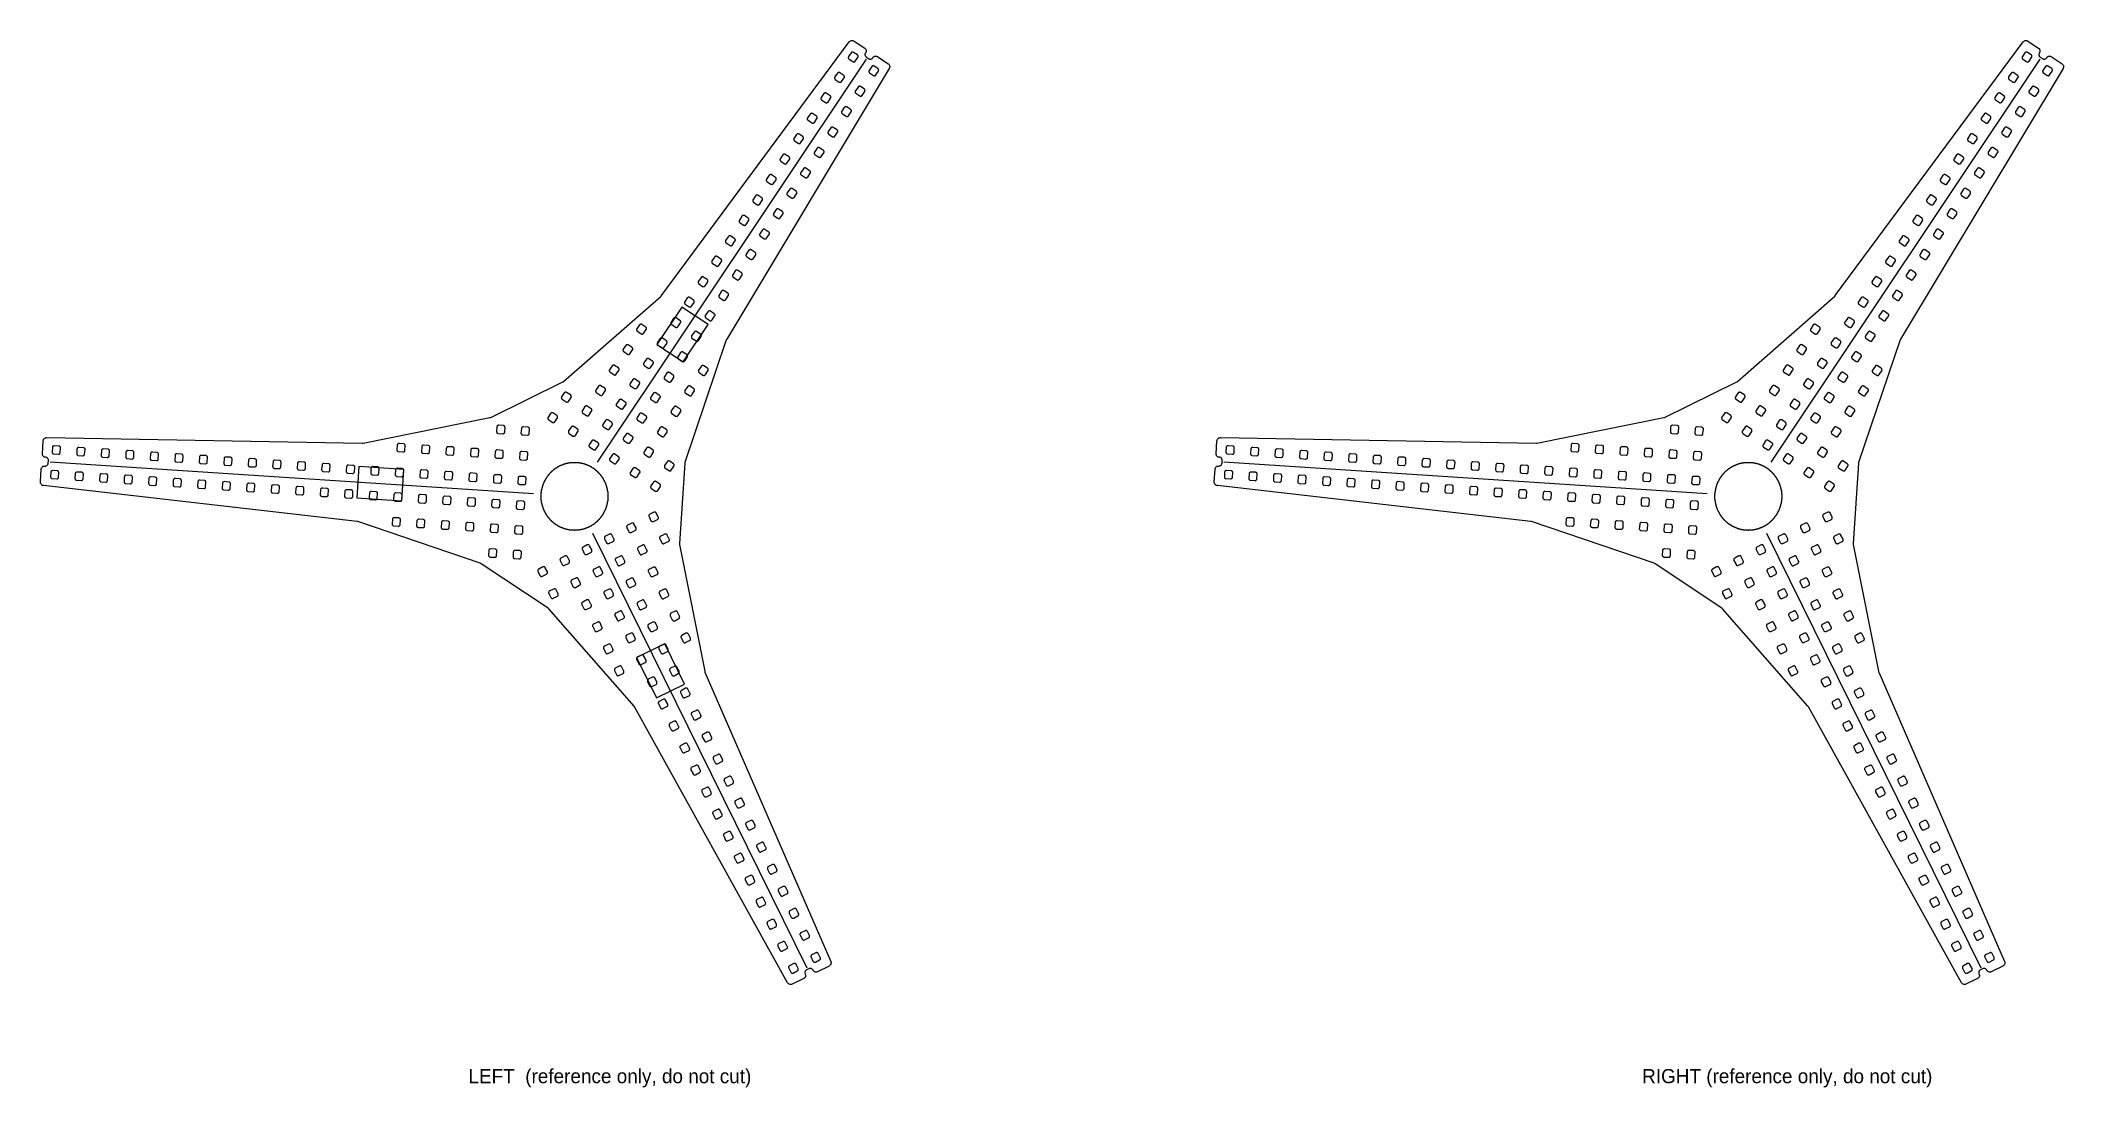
# Model space of a CAD drawing. Header units: millimetres. Extents: x -634 to 510, y -334 to 258.
import ezdxf

# ---------------------------------------------------------------- set-up
doc = ezdxf.new("R2010")
doc.units = ezdxf.units.MM
for name, color, linetype in [('LED_STRIP', 30, 'Continuous'), ('NOTES', 3, 'Continuous'), ('OUTLINE', 7, 'Continuous'), ('SENSOR_UNDER', 6, 'Continuous')]:
    doc.layers.add(name, color=color, linetype=linetype)

msp = doc.modelspace()

# ---------------------------------------------------------------- texts
at = {"layer": 'NOTES'}
for s, p in [('LEFT  (reference only, do not cut)', (-391.8, -331.8)), ('RIGHT (reference only, do not cut)', (271.8, -331.8))]:
    msp.add_text(s, height=8, dxfattribs=at).set_placement(p)

# ---------------------------------------------------------------- linework, layer by layer
at = {"layer": 'LED_STRIP'}
for points in [[(-318.9, 19.3), (-166.8, 247.1)], [(344.7, 19.3), (496.9, 247.1)], [(-355, 1.5), (-628.3, 19.4)], [(308.6, 1.5), (35.3, 19.4)], [(-321.6, -20.8), (-200.4, -266.5)], [(342.1, -20.8), (463.3, -266.5)]]:
    msp.add_lwpolyline(points, dxfattribs=at)
at = {"layer": 'OUTLINE'}
for points in [[(-632.3, 6.1), (-632.7, 6.2), (-633, 6.4), (-633.2, 6.6), (-633.4, 6.9), (-633.6, 7.2), (-633.7, 7.5), (-633.8, 7.8), (-633.8, 8.2), (-633.3, 15.4), (-633.3, 15.7), (-633.2, 16), (-633.1, 16.2), (-632.9, 16.5), (-632.7, 16.7), (-632.5, 16.9), (-632.2, 17), (-631.9, 17.1), (-631.7, 17.1), (-631.4, 17.1), (-631.3, 17.1), (-631, 17.1), (-630.7, 17.2), (-630.5, 17.3), (-630.2, 17.4), (-630, 17.6), (-629.8, 17.8), (-629.6, 18), (-629.5, 18.3), (-629.4, 18.5), (-629.4, 18.8), (-629.3, 20.2), (-629.3, 20.5), (-629.3, 20.8), (-629.4, 21), (-629.6, 21.3), (-629.7, 21.5), (-629.9, 21.7), (-630.2, 21.9), (-630.4, 22), (-630.7, 22.1), (-631, 22.1), (-631.1, 22.1), (-631.3, 22.2), (-631.6, 22.2), (-631.9, 22.4), (-632.1, 22.5), (-632.3, 22.7), (-632.5, 23), (-632.6, 23.2), (-632.7, 23.5), (-632.7, 23.8), (-632.7, 24), (-632.3, 31.3), (-632.2, 31.6), (-632.1, 32), (-632, 32.3), (-631.7, 32.5), (-631.5, 32.8), (-631.2, 32.9), (-630.9, 33.1), (-630.6, 33.2), (-630.2, 33.2), (-451.8, 30.1), (-451.6, 30.1), (-451.4, 30.1), (-379.7, 44.5), (-379.4, 44.5), (-379.2, 44.6), (-338.4, 64.7), (-338.2, 64.8), (-338, 65), (-282.9, 113.2), (-282.8, 113.4), (-282.7, 113.5), (-176.5, 256.9), (-176.3, 257.2), (-176, 257.4), (-175.7, 257.6), (-175.4, 257.7), (-175.1, 257.7), (-174.7, 257.7), (-174.4, 257.7), (-174.1, 257.6), (-173.8, 257.4), (-167.7, 253.4), (-167.5, 253.2), (-167.3, 253), (-167.2, 252.7), (-167, 252.5), (-167, 252.2), (-166.9, 251.9), (-166.9, 251.6), (-167, 251.4), (-167.1, 251.1), (-167.2, 250.9), (-167.3, 250.8), (-167.4, 250.5), (-167.5, 250.3), (-167.6, 250), (-167.6, 249.7), (-167.5, 249.4), (-167.5, 249.2), (-167.3, 248.9), (-167.2, 248.7), (-167, 248.5), (-166.8, 248.3), (-165.6, 247.5), (-165.4, 247.4), (-165.1, 247.3), (-164.8, 247.2), (-164.5, 247.2), (-164.3, 247.2), (-164, 247.3), (-163.7, 247.4), (-163.5, 247.6), (-163.3, 247.8), (-163.1, 248), (-163.1, 248.1), (-162.9, 248.3), (-162.7, 248.5), (-162.5, 248.6), (-162.2, 248.8), (-161.9, 248.8), (-161.6, 248.9), (-161.4, 248.9), (-161.1, 248.8), (-160.8, 248.7), (-160.6, 248.6), (-154.5, 244.5), (-154.2, 244.3), (-154, 244.1), (-153.8, 243.8), (-153.7, 243.5), (-153.6, 243.1), (-153.6, 242.8), (-153.7, 242.5), (-153.8, 242.1), (-153.9, 241.8), (-245.8, 88.9), (-245.9, 88.7), (-246, 88.5), (-269.4, 19.2), (-269.5, 18.9), (-269.5, 18.7), (-272.5, -26.7), (-272.5, -26.9), (-272.5, -27.2), (-258.2, -98.9), (-258.2, -99.2), (-258.1, -99.4), (-187, -263), (-186.9, -263.3), (-186.8, -263.6), (-186.8, -264), (-186.9, -264.3), (-187, -264.6), (-187.2, -264.9), (-187.4, -265.2), (-187.6, -265.4), (-187.9, -265.6), (-194.5, -268.8), (-194.7, -268.9), (-195, -269), (-195.3, -269), (-195.6, -269), (-195.9, -268.9), (-196.1, -268.8), (-196.4, -268.6), (-196.6, -268.4), (-196.7, -268.2), (-196.9, -268), (-196.9, -267.9), (-197.1, -267.7), (-197.3, -267.5), (-197.5, -267.3), (-197.7, -267.1), (-198, -267), (-198.2, -266.9), (-198.5, -266.9), (-198.8, -266.9), (-199.1, -267), (-199.3, -267.1), (-200.6, -267.7), (-200.8, -267.8), (-201.1, -268), (-201.2, -268.2), (-201.4, -268.5), (-201.5, -268.7), (-201.6, -269), (-201.6, -269.3), (-201.6, -269.6), (-201.5, -269.9), (-201.4, -270.1), (-201.4, -270.2), (-201.3, -270.5), (-201.2, -270.7), (-201.2, -271), (-201.2, -271.3), (-201.3, -271.6), (-201.4, -271.8), (-201.6, -272.1), (-201.7, -272.3), (-202, -272.5), (-202.2, -272.6), (-208.7, -275.8), (-209.1, -276), (-209.4, -276), (-209.7, -276), (-210.1, -276), (-210.4, -275.9), (-210.7, -275.7), (-210.9, -275.5), (-211.2, -275.3), (-211.4, -275), (-297.9, -119), (-298, -118.8), (-298.1, -118.6), (-346.4, -63.6), (-346.6, -63.5), (-346.8, -63.3), (-384.6, -38.1), (-384.8, -37.9), (-385.1, -37.8), (-454.3, -14.3), (-454.5, -14.2), (-454.7, -14.2), (-632, 6.1), (-632.3, 6.1)], [(31.3, 6.1), (31, 6.2), (30.7, 6.4), (30.5, 6.6), (30.2, 6.9), (30.1, 7.2), (30, 7.5), (29.9, 7.8), (29.9, 8.2), (30.4, 15.4), (30.4, 15.7), (30.5, 16), (30.6, 16.2), (30.8, 16.5), (31, 16.7), (31.2, 16.9), (31.5, 17), (31.7, 17.1), (32, 17.1), (32.3, 17.1), (32.4, 17.1), (32.6, 17.1), (32.9, 17.2), (33.2, 17.3), (33.4, 17.4), (33.7, 17.6), (33.9, 17.8), (34, 18), (34.2, 18.3), (34.2, 18.5), (34.3, 18.8), (34.4, 20.2), (34.4, 20.5), (34.3, 20.8), (34.2, 21), (34.1, 21.3), (33.9, 21.5), (33.7, 21.7), (33.5, 21.9), (33.2, 22), (33, 22.1), (32.7, 22.1), (32.6, 22.1), (32.3, 22.2), (32.1, 22.2), (31.8, 22.4), (31.6, 22.5), (31.4, 22.7), (31.2, 23), (31.1, 23.2), (31, 23.5), (30.9, 23.8), (30.9, 24), (31.4, 31.3), (31.5, 31.6), (31.6, 32), (31.7, 32.3), (31.9, 32.5), (32.2, 32.8), (32.5, 32.9), (32.8, 33.1), (33.1, 33.2), (33.4, 33.2), (211.8, 30.1), (212, 30.1), (212.3, 30.1), (284, 44.5), (284.3, 44.5), (284.5, 44.6), (325.3, 64.7), (325.5, 64.8), (325.7, 65), (380.7, 113.2), (380.9, 113.4), (381, 113.5), (487.2, 256.9), (487.4, 257.2), (487.7, 257.4), (487.9, 257.6), (488.3, 257.7), (488.6, 257.7), (488.9, 257.7), (489.3, 257.7), (489.6, 257.6), (489.9, 257.4), (495.9, 253.4), (496.2, 253.2), (496.4, 253), (496.5, 252.7), (496.6, 252.5), (496.7, 252.2), (496.7, 251.9), (496.7, 251.6), (496.7, 251.4), (496.6, 251.1), (496.4, 250.9), (496.4, 250.8), (496.3, 250.5), (496.2, 250.3), (496.1, 250), (496.1, 249.7), (496.1, 249.4), (496.2, 249.2), (496.3, 248.9), (496.5, 248.7), (496.7, 248.5), (496.9, 248.3), (498.1, 247.5), (498.3, 247.4), (498.6, 247.3), (498.8, 247.2), (499.1, 247.2), (499.4, 247.2), (499.7, 247.3), (499.9, 247.4), (500.2, 247.6), (500.4, 247.8), (500.6, 248), (500.6, 248.1), (500.8, 248.3), (501, 248.5), (501.2, 248.6), (501.5, 248.8), (501.8, 248.8), (502, 248.9), (502.3, 248.9), (502.6, 248.8), (502.9, 248.7), (503.1, 248.6), (509.2, 244.5), (509.4, 244.3), (509.7, 244.1), (509.8, 243.8), (510, 243.5), (510, 243.1), (510.1, 242.8), (510, 242.5), (509.9, 242.1), (509.8, 241.8), (417.9, 88.9), (417.8, 88.7), (417.7, 88.5), (394.2, 19.2), (394.2, 18.9), (394.1, 18.7), (391.2, -26.7), (391.2, -26.9), (391.2, -27.2), (405.4, -98.9), (405.5, -99.2), (405.6, -99.4), (476.7, -263), (476.8, -263.3), (476.8, -263.6), (476.8, -264), (476.8, -264.3), (476.7, -264.6), (476.5, -264.9), (476.3, -265.2), (476, -265.4), (475.7, -265.6), (469.2, -268.8), (468.9, -268.9), (468.7, -269), (468.4, -269), (468.1, -269), (467.8, -268.9), (467.6, -268.8), (467.3, -268.6), (467.1, -268.4), (466.9, -268.2), (466.8, -268), (466.7, -267.9), (466.6, -267.7), (466.4, -267.5), (466.2, -267.3), (466, -267.1), (465.7, -267), (465.4, -266.9), (465.1, -266.9), (464.9, -266.9), (464.6, -267), (464.3, -267.1), (463.1, -267.7), (462.8, -267.8), (462.6, -268), (462.4, -268.2), (462.3, -268.5), (462.2, -268.7), (462.1, -269), (462.1, -269.3), (462.1, -269.6), (462.2, -269.9), (462.3, -270.1), (462.3, -270.2), (462.4, -270.5), (462.5, -270.7), (462.5, -271), (462.5, -271.3), (462.4, -271.6), (462.3, -271.8), (462.1, -272.1), (461.9, -272.3), (461.7, -272.5), (461.5, -272.6), (454.9, -275.8), (454.6, -276), (454.3, -276), (454, -276), (453.6, -276), (453.3, -275.9), (453, -275.7), (452.7, -275.5), (452.5, -275.3), (452.3, -275), (365.8, -119), (365.7, -118.8), (365.5, -118.6), (317.3, -63.6), (317.1, -63.5), (316.9, -63.3), (279.1, -38.1), (278.9, -37.9), (278.6, -37.8), (209.3, -14.3), (209.1, -14.2), (208.9, -14.2), (31.7, 6.1), (31.3, 6.1)], [(-177.1, 248), (-177.1, 247.9), (-177, 247.7), (-177, 247.6), (-176.9, 247.4), (-176.8, 247.3), (-176.6, 247.2), (-174.5, 245.8), (-174.3, 245.7), (-174.2, 245.6), (-174, 245.6), (-173.9, 245.6), (-173.7, 245.6), (-173.6, 245.7), (-173.4, 245.7), (-173.3, 245.8), (-173.2, 245.9), (-173.1, 246), (-171.6, 248.2), (-171.6, 248.3), (-171.5, 248.5), (-171.5, 248.6), (-171.5, 248.8), (-171.5, 249), (-171.5, 249.1), (-171.6, 249.3), (-171.7, 249.4), (-171.8, 249.5), (-171.9, 249.6), (-174.1, 251), (-174.2, 251.1), (-174.4, 251.2), (-174.5, 251.2), (-174.7, 251.2), (-174.8, 251.2), (-175, 251.1), (-175.1, 251.1), (-175.3, 251), (-175.4, 250.9), (-175.5, 250.8), (-176.9, 248.6), (-177, 248.5), (-177, 248.3), (-177.1, 248.2), (-177.1, 248)], [(-165.4, 240.2), (-165.4, 240.1), (-165.4, 239.9), (-165.3, 239.8), (-165.2, 239.6), (-165.1, 239.5), (-165, 239.4), (-162.8, 238), (-162.7, 237.9), (-162.5, 237.9), (-162.4, 237.8), (-162.2, 237.8), (-162.1, 237.8), (-161.9, 237.9), (-161.8, 238), (-161.7, 238), (-161.5, 238.1), (-161.4, 238.3), (-160, 240.4), (-159.9, 240.6), (-159.9, 240.7), (-159.8, 240.9), (-159.8, 241), (-159.9, 241.2), (-159.9, 241.3), (-160, 241.5), (-160, 241.6), (-160.2, 241.7), (-160.3, 241.8), (-162.4, 243.3), (-162.6, 243.3), (-162.7, 243.4), (-162.9, 243.4), (-163, 243.4), (-163.2, 243.4), (-163.3, 243.4), (-163.5, 243.3), (-163.6, 243.2), (-163.7, 243.1), (-163.8, 243), (-165.3, 240.8), (-165.3, 240.7), (-165.4, 240.5), (-165.4, 240.4), (-165.4, 240.2)], [(486.6, 248), (486.6, 247.9), (486.7, 247.7), (486.7, 247.6), (486.8, 247.4), (486.9, 247.3), (487, 247.2), (489.2, 245.8), (489.3, 245.7), (489.5, 245.6), (489.6, 245.6), (489.8, 245.6), (489.9, 245.6), (490.1, 245.7), (490.2, 245.7), (490.4, 245.8), (490.5, 245.9), (490.6, 246), (492, 248.2), (492.1, 248.3), (492.2, 248.5), (492.2, 248.6), (492.2, 248.8), (492.2, 249), (492.1, 249.1), (492.1, 249.3), (492, 249.4), (491.9, 249.5), (491.8, 249.6), (489.6, 251), (489.5, 251.1), (489.3, 251.2), (489.2, 251.2), (489, 251.2), (488.8, 251.2), (488.7, 251.1), (488.5, 251.1), (488.4, 251), (488.3, 250.9), (488.2, 250.8), (486.8, 248.6), (486.7, 248.5), (486.6, 248.3), (486.6, 248.2), (486.6, 248)], [(498.2, 240.2), (498.3, 240.1), (498.3, 239.9), (498.4, 239.8), (498.4, 239.6), (498.6, 239.5), (498.7, 239.4), (500.8, 238), (501, 237.9), (501.1, 237.9), (501.3, 237.8), (501.4, 237.8), (501.6, 237.8), (501.7, 237.9), (501.9, 238), (502, 238), (502.1, 238.1), (502.2, 238.3), (503.7, 240.4), (503.7, 240.6), (503.8, 240.7), (503.8, 240.9), (503.8, 241), (503.8, 241.2), (503.8, 241.3), (503.7, 241.5), (503.6, 241.6), (503.5, 241.7), (503.4, 241.8), (501.2, 243.3), (501.1, 243.3), (500.9, 243.4), (500.8, 243.4), (500.6, 243.4), (500.5, 243.4), (500.3, 243.4), (500.2, 243.3), (500.1, 243.2), (499.9, 243.1), (499.8, 243), (498.4, 240.8), (498.3, 240.7), (498.3, 240.5), (498.2, 240.4), (498.2, 240.2)], [(-184.8, 236.3), (-184.7, 236.2), (-184.7, 236), (-184.6, 235.9), (-184.5, 235.8), (-184.4, 235.7), (-182.2, 234.2), (-182.1, 234.1), (-181.9, 234.1), (-181.8, 234.1), (-181.6, 234.1), (-181.4, 234.1), (-181.3, 234.1), (-181.1, 234.2), (-181, 234.3), (-180.9, 234.4), (-180.8, 234.5), (-179.4, 236.7), (-179.3, 236.8), (-179.2, 236.9), (-179.2, 237.1), (-179.2, 237.3), (-179.2, 237.4), (-179.3, 237.6), (-179.3, 237.7), (-179.4, 237.8), (-179.5, 237.9), (-179.6, 238), (-181.8, 239.5), (-181.9, 239.6), (-182.1, 239.6), (-182.2, 239.7), (-182.4, 239.7), (-182.5, 239.6), (-182.7, 239.6), (-182.8, 239.5), (-183, 239.4), (-183.1, 239.3), (-183.2, 239.2), (-184.6, 237.1), (-184.7, 236.9), (-184.8, 236.8), (-184.8, 236.6), (-184.8, 236.5), (-184.8, 236.3)], [(-173.2, 228.7), (-173.1, 228.5), (-173.1, 228.4), (-173, 228.2), (-172.9, 228.1), (-172.8, 228), (-172.7, 227.9), (-170.5, 226.4), (-170.4, 226.4), (-170.3, 226.3), (-170.1, 226.3), (-170, 226.3), (-169.8, 226.3), (-169.6, 226.3), (-169.5, 226.4), (-169.4, 226.5), (-169.3, 226.6), (-169.2, 226.7), (-167.7, 228.9), (-167.6, 229), (-167.6, 229.2), (-167.6, 229.3), (-167.5, 229.5), (-167.6, 229.6), (-167.6, 229.8), (-167.7, 229.9), (-167.8, 230.1), (-167.9, 230.2), (-168, 230.3), (-170.2, 231.7), (-170.3, 231.8), (-170.4, 231.8), (-170.6, 231.9), (-170.7, 231.9), (-170.9, 231.9), (-171.1, 231.8), (-171.2, 231.8), (-171.3, 231.7), (-171.4, 231.6), (-171.5, 231.4), (-173, 229.3), (-173.1, 229.1), (-173.1, 229), (-173.1, 228.8), (-173.2, 228.7)], [(478.9, 236.3), (478.9, 236.2), (479, 236), (479.1, 235.9), (479.2, 235.8), (479.3, 235.7), (481.5, 234.2), (481.6, 234.1), (481.8, 234.1), (481.9, 234.1), (482.1, 234.1), (482.2, 234.1), (482.4, 234.1), (482.5, 234.2), (482.7, 234.3), (482.8, 234.4), (482.9, 234.5), (484.3, 236.7), (484.4, 236.8), (484.4, 236.9), (484.5, 237.1), (484.5, 237.3), (484.5, 237.4), (484.4, 237.6), (484.4, 237.7), (484.3, 237.8), (484.2, 237.9), (484, 238), (481.9, 239.5), (481.7, 239.6), (481.6, 239.6), (481.4, 239.7), (481.3, 239.7), (481.1, 239.6), (481, 239.6), (480.8, 239.5), (480.7, 239.4), (480.6, 239.3), (480.5, 239.2), (479, 237.1), (479, 236.9), (478.9, 236.8), (478.9, 236.6), (478.9, 236.5), (478.9, 236.3)], [(490.5, 228.7), (490.5, 228.5), (490.6, 228.4), (490.6, 228.2), (490.7, 228.1), (490.8, 228), (491, 227.9), (493.1, 226.4), (493.3, 226.4), (493.4, 226.3), (493.6, 226.3), (493.7, 226.3), (493.9, 226.3), (494, 226.3), (494.2, 226.4), (494.3, 226.5), (494.4, 226.6), (494.5, 226.7), (496, 228.9), (496, 229), (496.1, 229.2), (496.1, 229.3), (496.1, 229.5), (496.1, 229.6), (496.1, 229.8), (496, 229.9), (495.9, 230.1), (495.8, 230.2), (495.7, 230.3), (493.5, 231.7), (493.4, 231.8), (493.2, 231.8), (493.1, 231.9), (492.9, 231.9), (492.8, 231.9), (492.6, 231.8), (492.5, 231.8), (492.3, 231.7), (492.2, 231.6), (492.1, 231.4), (490.7, 229.3), (490.6, 229.1), (490.6, 229), (490.5, 228.8), (490.5, 228.7)], [(-192.5, 224.9), (-192.5, 224.8), (-192.4, 224.6), (-192.4, 224.5), (-192.3, 224.3), (-192.2, 224.2), (-192.1, 224.1), (-189.9, 222.7), (-189.8, 222.6), (-189.6, 222.5), (-189.5, 222.5), (-189.3, 222.5), (-189.2, 222.5), (-189, 222.6), (-188.9, 222.6), (-188.7, 222.7), (-188.6, 222.8), (-188.5, 222.9), (-187.1, 225.1), (-187, 225.2), (-186.9, 225.4), (-186.9, 225.5), (-186.9, 225.7), (-186.9, 225.9), (-187, 226), (-187, 226.2), (-187.1, 226.3), (-187.2, 226.4), (-187.3, 226.5), (-189.5, 227.9), (-189.6, 228), (-189.8, 228.1), (-189.9, 228.1), (-190.1, 228.1), (-190.3, 228.1), (-190.4, 228), (-190.6, 228), (-190.7, 227.9), (-190.8, 227.8), (-190.9, 227.7), (-192.3, 225.5), (-192.4, 225.4), (-192.5, 225.2), (-192.5, 225.1), (-192.5, 224.9)], [(-180.9, 217), (-180.8, 216.8), (-180.7, 216.7), (-180.7, 216.6), (-180.5, 216.4), (-180.4, 216.3), (-178.3, 214.9), (-178.1, 214.8), (-178, 214.8), (-177.8, 214.7), (-177.7, 214.7), (-177.5, 214.7), (-177.4, 214.8), (-177.2, 214.9), (-177.1, 214.9), (-177, 215), (-176.9, 215.2), (-175.4, 217.3), (-175.4, 217.5), (-175.3, 217.6), (-175.3, 217.8), (-175.3, 217.9), (-175.3, 218.1), (-175.3, 218.2), (-175.4, 218.4), (-175.5, 218.5), (-175.6, 218.6), (-175.7, 218.7), (-177.9, 220.2), (-178, 220.2), (-178.2, 220.3), (-178.3, 220.3), (-178.5, 220.3), (-178.6, 220.3), (-178.8, 220.3), (-178.9, 220.2), (-179, 220.1), (-179.2, 220), (-179.3, 219.9), (-180.7, 217.7), (-180.8, 217.6), (-180.8, 217.4), (-180.9, 217.3), (-180.9, 217.1), (-180.9, 217)], [(471.2, 224.9), (471.2, 224.8), (471.2, 224.6), (471.3, 224.5), (471.4, 224.3), (471.5, 224.2), (471.6, 224.1), (473.8, 222.7), (473.9, 222.6), (474.1, 222.5), (474.2, 222.5), (474.4, 222.5), (474.5, 222.5), (474.7, 222.6), (474.8, 222.6), (474.9, 222.7), (475.1, 222.8), (475.2, 222.9), (476.6, 225.1), (476.7, 225.2), (476.7, 225.4), (476.8, 225.5), (476.8, 225.7), (476.7, 225.9), (476.7, 226), (476.6, 226.2), (476.6, 226.3), (476.4, 226.4), (476.3, 226.5), (474.2, 227.9), (474, 228), (473.9, 228.1), (473.7, 228.1), (473.6, 228.1), (473.4, 228.1), (473.3, 228), (473.1, 228), (473, 227.9), (472.9, 227.8), (472.8, 227.7), (471.3, 225.5), (471.3, 225.4), (471.2, 225.2), (471.2, 225.1), (471.2, 224.9)], [(482.8, 217), (482.9, 216.8), (482.9, 216.7), (483, 216.6), (483.1, 216.4), (483.2, 216.3), (485.4, 214.9), (485.5, 214.8), (485.7, 214.8), (485.8, 214.7), (486, 214.7), (486.2, 214.7), (486.3, 214.8), (486.5, 214.9), (486.6, 214.9), (486.7, 215), (486.8, 215.2), (488.2, 217.3), (488.3, 217.5), (488.4, 217.6), (488.4, 217.8), (488.4, 217.9), (488.4, 218.1), (488.3, 218.2), (488.3, 218.4), (488.2, 218.5), (488.1, 218.6), (488, 218.7), (485.8, 220.2), (485.7, 220.2), (485.5, 220.3), (485.4, 220.3), (485.2, 220.3), (485.1, 220.3), (484.9, 220.3), (484.8, 220.2), (484.6, 220.1), (484.5, 220), (484.4, 219.9), (483, 217.7), (482.9, 217.6), (482.8, 217.4), (482.8, 217.3), (482.8, 217.1), (482.8, 217)], [(-200.2, 213.4), (-200.2, 213.2), (-200.2, 213.1), (-200.1, 212.9), (-200, 212.8), (-199.9, 212.7), (-199.8, 212.6), (-197.6, 211.1), (-197.5, 211), (-197.3, 211), (-197.2, 211), (-197, 211), (-196.9, 211), (-196.7, 211), (-196.6, 211.1), (-196.4, 211.2), (-196.3, 211.3), (-196.2, 211.4), (-194.8, 213.6), (-194.7, 213.7), (-194.7, 213.8), (-194.6, 214), (-194.6, 214.2), (-194.6, 214.3), (-194.7, 214.5), (-194.7, 214.6), (-194.8, 214.7), (-194.9, 214.9), (-195.1, 215), (-197.2, 216.4), (-197.4, 216.5), (-197.5, 216.5), (-197.7, 216.6), (-197.8, 216.6), (-198, 216.5), (-198.1, 216.5), (-198.3, 216.4), (-198.4, 216.3), (-198.5, 216.2), (-198.6, 216.1), (-200.1, 214), (-200.1, 213.8), (-200.2, 213.7), (-200.2, 213.5), (-200.2, 213.4)], [(-188.6, 205.6), (-188.6, 205.4), (-188.5, 205.3), (-188.5, 205.1), (-188.4, 205), (-188.3, 204.9), (-188.1, 204.8), (-186, 203.3), (-185.8, 203.3), (-185.7, 203.2), (-185.5, 203.2), (-185.4, 203.2), (-185.2, 203.2), (-185.1, 203.2), (-184.9, 203.3), (-184.8, 203.4), (-184.7, 203.5), (-184.6, 203.6), (-183.1, 205.8), (-183.1, 205.9), (-183, 206.1), (-183, 206.2), (-183, 206.4), (-183, 206.5), (-183, 206.7), (-183.1, 206.8), (-183.2, 207), (-183.3, 207.1), (-183.4, 207.2), (-185.6, 208.6), (-185.7, 208.7), (-185.9, 208.7), (-186, 208.8), (-186.2, 208.8), (-186.3, 208.8), (-186.5, 208.7), (-186.6, 208.7), (-186.8, 208.6), (-186.9, 208.5), (-187, 208.3), (-188.4, 206.2), (-188.5, 206), (-188.5, 205.9), (-188.6, 205.7), (-188.6, 205.6)], [(463.4, 213.4), (463.5, 213.2), (463.5, 213.1), (463.6, 212.9), (463.7, 212.8), (463.8, 212.7), (463.9, 212.6), (466.1, 211.1), (466.2, 211), (466.3, 211), (466.5, 211), (466.6, 211), (466.8, 211), (467, 211), (467.1, 211.1), (467.2, 211.2), (467.3, 211.3), (467.4, 211.4), (468.9, 213.6), (469, 213.7), (469, 213.8), (469, 214), (469, 214.2), (469, 214.3), (469, 214.5), (468.9, 214.6), (468.8, 214.7), (468.7, 214.9), (468.6, 215), (466.4, 216.4), (466.3, 216.5), (466.2, 216.5), (466, 216.6), (465.8, 216.6), (465.7, 216.5), (465.5, 216.5), (465.4, 216.4), (465.3, 216.3), (465.2, 216.2), (465.1, 216.1), (463.6, 214), (463.5, 213.8), (463.5, 213.7), (463.5, 213.5), (463.4, 213.4)], [(475.1, 205.6), (475.1, 205.4), (475.1, 205.3), (475.2, 205.1), (475.3, 205), (475.4, 204.9), (475.5, 204.8), (477.7, 203.3), (477.8, 203.3), (478, 203.2), (478.1, 203.2), (478.3, 203.2), (478.4, 203.2), (478.6, 203.2), (478.7, 203.3), (478.9, 203.4), (479, 203.5), (479.1, 203.6), (480.5, 205.8), (480.6, 205.9), (480.7, 206.1), (480.7, 206.2), (480.7, 206.4), (480.7, 206.5), (480.6, 206.7), (480.6, 206.8), (480.5, 207), (480.4, 207.1), (480.2, 207.2), (478.1, 208.6), (477.9, 208.7), (477.8, 208.7), (477.6, 208.8), (477.5, 208.8), (477.3, 208.8), (477.2, 208.7), (477, 208.7), (476.9, 208.6), (476.8, 208.5), (476.7, 208.3), (475.3, 206.2), (475.2, 206), (475.1, 205.9), (475.1, 205.7), (475.1, 205.6)], [(-207.9, 201.7), (-207.9, 201.5), (-207.8, 201.4), (-207.7, 201.2), (-207.6, 201.1), (-207.5, 201), (-205.3, 199.6), (-205.2, 199.5), (-205.1, 199.4), (-204.9, 199.4), (-204.7, 199.4), (-204.6, 199.4), (-204.4, 199.5), (-204.3, 199.5), (-204.2, 199.6), (-204, 199.7), (-204, 199.9), (-202.5, 202), (-202.4, 202.2), (-202.4, 202.3), (-202.3, 202.5), (-202.3, 202.6), (-202.4, 202.8), (-202.4, 202.9), (-202.5, 203.1), (-202.6, 203.2), (-202.7, 203.3), (-202.8, 203.4), (-204.9, 204.8), (-205.1, 204.9), (-205.2, 205), (-205.4, 205), (-205.5, 205), (-205.7, 205), (-205.8, 205), (-206, 204.9), (-206.1, 204.8), (-206.2, 204.7), (-206.3, 204.6), (-207.8, 202.4), (-207.9, 202.3), (-207.9, 202.1), (-207.9, 202), (-207.9, 201.8), (-207.9, 201.7)], [(-196.3, 193.9), (-196.2, 193.7), (-196.2, 193.6), (-196.1, 193.5), (-196, 193.3), (-195.9, 193.2), (-193.7, 191.8), (-193.6, 191.7), (-193.4, 191.7), (-193.3, 191.6), (-193.1, 191.6), (-192.9, 191.7), (-192.8, 191.7), (-192.7, 191.8), (-192.5, 191.8), (-192.4, 192), (-192.3, 192.1), (-190.9, 194.2), (-190.8, 194.4), (-190.7, 194.5), (-190.7, 194.7), (-190.7, 194.8), (-190.7, 195), (-190.8, 195.1), (-190.8, 195.3), (-190.9, 195.4), (-191, 195.5), (-191.1, 195.6), (-193.3, 197.1), (-193.4, 197.1), (-193.6, 197.2), (-193.7, 197.2), (-193.9, 197.2), (-194.1, 197.2), (-194.2, 197.2), (-194.3, 197.1), (-194.5, 197), (-194.6, 196.9), (-194.7, 196.8), (-196.1, 194.6), (-196.2, 194.5), (-196.3, 194.3), (-196.3, 194.2), (-196.3, 194), (-196.3, 193.9)], [(455.7, 201.7), (455.8, 201.5), (455.9, 201.4), (455.9, 201.2), (456, 201.1), (456.2, 201), (458.3, 199.6), (458.5, 199.5), (458.6, 199.4), (458.8, 199.4), (458.9, 199.4), (459.1, 199.4), (459.2, 199.5), (459.4, 199.5), (459.5, 199.6), (459.6, 199.7), (459.7, 199.9), (461.2, 202), (461.2, 202.2), (461.3, 202.3), (461.3, 202.5), (461.3, 202.6), (461.3, 202.8), (461.3, 202.9), (461.2, 203.1), (461.1, 203.2), (461, 203.3), (460.9, 203.4), (458.7, 204.8), (458.6, 204.9), (458.4, 205), (458.3, 205), (458.1, 205), (458, 205), (457.8, 205), (457.7, 204.9), (457.6, 204.8), (457.4, 204.7), (457.3, 204.6), (455.9, 202.4), (455.8, 202.3), (455.8, 202.1), (455.7, 202), (455.7, 201.8), (455.7, 201.7)], [(467.4, 193.9), (467.4, 193.7), (467.5, 193.6), (467.6, 193.5), (467.7, 193.3), (467.8, 193.2), (470, 191.8), (470.1, 191.7), (470.3, 191.7), (470.4, 191.6), (470.6, 191.6), (470.7, 191.7), (470.9, 191.7), (471, 191.8), (471.1, 191.8), (471.3, 192), (471.4, 192.1), (472.8, 194.2), (472.9, 194.4), (472.9, 194.5), (473, 194.7), (473, 194.8), (473, 195), (472.9, 195.1), (472.8, 195.3), (472.8, 195.4), (472.7, 195.5), (472.5, 195.6), (470.4, 197.1), (470.2, 197.1), (470.1, 197.2), (469.9, 197.2), (469.8, 197.2), (469.6, 197.2), (469.5, 197.2), (469.3, 197.1), (469.2, 197), (469.1, 196.9), (469, 196.8), (467.5, 194.6), (467.5, 194.5), (467.4, 194.3), (467.4, 194.2), (467.4, 194), (467.4, 193.9)], [(-215.6, 190.1), (-215.6, 190), (-215.5, 189.8), (-215.4, 189.7), (-215.3, 189.6), (-215.2, 189.5), (-213.1, 188), (-212.9, 188), (-212.8, 187.9), (-212.6, 187.9), (-212.5, 187.9), (-212.3, 187.9), (-212.2, 187.9), (-212, 188), (-211.9, 188.1), (-211.8, 188.2), (-211.7, 188.3), (-210.2, 190.5), (-210.1, 190.6), (-210.1, 190.8), (-210.1, 190.9), (-210.1, 191.1), (-210.1, 191.2), (-210.1, 191.4), (-210.2, 191.5), (-210.3, 191.6), (-210.4, 191.8), (-210.5, 191.9), (-212.7, 193.3), (-212.8, 193.4), (-212.9, 193.4), (-213.1, 193.5), (-213.3, 193.5), (-213.4, 193.4), (-213.6, 193.4), (-213.7, 193.3), (-213.8, 193.3), (-214, 193.1), (-214, 193), (-215.5, 190.9), (-215.6, 190.7), (-215.6, 190.6), (-215.7, 190.4), (-215.7, 190.3), (-215.6, 190.1)], [(-204, 182.5), (-204, 182.3), (-204, 182.2), (-203.9, 182), (-203.8, 181.9), (-203.7, 181.8), (-203.6, 181.7), (-201.4, 180.3), (-201.3, 180.2), (-201.1, 180.1), (-201, 180.1), (-200.8, 180.1), (-200.7, 180.1), (-200.5, 180.1), (-200.4, 180.2), (-200.2, 180.3), (-200.1, 180.4), (-200, 180.5), (-198.6, 182.7), (-198.5, 182.8), (-198.5, 183), (-198.4, 183.1), (-198.4, 183.3), (-198.4, 183.4), (-198.5, 183.6), (-198.5, 183.7), (-198.6, 183.9), (-198.7, 184), (-198.9, 184.1), (-201, 185.5), (-201.2, 185.6), (-201.3, 185.7), (-201.5, 185.7), (-201.6, 185.7), (-201.8, 185.7), (-201.9, 185.6), (-202.1, 185.6), (-202.2, 185.5), (-202.3, 185.4), (-202.4, 185.2), (-203.9, 183.1), (-203.9, 182.9), (-204, 182.8), (-204, 182.6), (-204, 182.5)], [(448, 190.1), (448.1, 190), (448.1, 189.8), (448.2, 189.7), (448.3, 189.6), (448.5, 189.5), (450.6, 188), (450.8, 188), (450.9, 187.9), (451.1, 187.9), (451.2, 187.9), (451.4, 187.9), (451.5, 187.9), (451.7, 188), (451.8, 188.1), (451.9, 188.2), (452, 188.3), (453.4, 190.5), (453.5, 190.6), (453.6, 190.8), (453.6, 190.9), (453.6, 191.1), (453.6, 191.2), (453.6, 191.4), (453.5, 191.5), (453.4, 191.6), (453.3, 191.8), (453.2, 191.9), (451, 193.3), (450.9, 193.4), (450.7, 193.4), (450.6, 193.5), (450.4, 193.5), (450.3, 193.4), (450.1, 193.4), (450, 193.3), (449.8, 193.3), (449.7, 193.1), (449.6, 193), (448.2, 190.9), (448.1, 190.7), (448, 190.6), (448, 190.4), (448, 190.3), (448, 190.1)], [(459.7, 182.5), (459.7, 182.3), (459.7, 182.2), (459.8, 182), (459.9, 181.9), (460, 181.8), (460.1, 181.7), (462.3, 180.3), (462.4, 180.2), (462.5, 180.1), (462.7, 180.1), (462.9, 180.1), (463, 180.1), (463.2, 180.1), (463.3, 180.2), (463.4, 180.3), (463.5, 180.4), (463.6, 180.5), (465.1, 182.7), (465.2, 182.8), (465.2, 183), (465.3, 183.1), (465.3, 183.3), (465.2, 183.4), (465.2, 183.6), (465.1, 183.7), (465, 183.9), (464.9, 184), (464.8, 184.1), (462.7, 185.5), (462.5, 185.6), (462.4, 185.7), (462.2, 185.7), (462.1, 185.7), (461.9, 185.7), (461.8, 185.6), (461.6, 185.6), (461.5, 185.5), (461.4, 185.4), (461.3, 185.2), (459.8, 183.1), (459.7, 182.9), (459.7, 182.8), (459.7, 182.6), (459.7, 182.5)], [(-223.4, 178.7), (-223.4, 178.6), (-223.3, 178.4), (-223.2, 178.3), (-223.2, 178.1), (-223.1, 178), (-222.9, 177.9), (-220.8, 176.5), (-220.6, 176.4), (-220.5, 176.4), (-220.3, 176.3), (-220.2, 176.3), (-220, 176.3), (-219.9, 176.4), (-219.7, 176.4), (-219.6, 176.5), (-219.5, 176.6), (-219.4, 176.8), (-217.9, 178.9), (-217.9, 179.1), (-217.8, 179.2), (-217.8, 179.4), (-217.8, 179.5), (-217.8, 179.7), (-217.8, 179.8), (-217.9, 180), (-218, 180.1), (-218.1, 180.2), (-218.2, 180.3), (-220.4, 181.8), (-220.5, 181.8), (-220.7, 181.9), (-220.8, 181.9), (-221, 181.9), (-221.1, 181.9), (-221.3, 181.9), (-221.4, 181.8), (-221.6, 181.7), (-221.7, 181.6), (-221.8, 181.5), (-223.2, 179.3), (-223.3, 179.2), (-223.3, 179), (-223.4, 178.9), (-223.4, 178.7)], [(-211.7, 170.8), (-211.7, 170.6), (-211.6, 170.5), (-211.5, 170.4), (-211.4, 170.2), (-211.3, 170.1), (-209.1, 168.7), (-209, 168.6), (-208.8, 168.6), (-208.7, 168.5), (-208.5, 168.5), (-208.4, 168.6), (-208.2, 168.6), (-208.1, 168.7), (-208, 168.7), (-207.8, 168.9), (-207.7, 169), (-206.3, 171.1), (-206.2, 171.3), (-206.2, 171.4), (-206.1, 171.6), (-206.1, 171.7), (-206.1, 171.9), (-206.2, 172), (-206.3, 172.2), (-206.3, 172.3), (-206.5, 172.4), (-206.6, 172.5), (-208.7, 174), (-208.9, 174), (-209, 174.1), (-209.2, 174.1), (-209.3, 174.1), (-209.5, 174.1), (-209.6, 174.1), (-209.8, 174), (-209.9, 173.9), (-210, 173.8), (-210.1, 173.7), (-211.6, 171.5), (-211.6, 171.4), (-211.7, 171.3), (-211.7, 171.1), (-211.7, 170.9), (-211.7, 170.8)], [(440.3, 178.7), (440.3, 178.6), (440.4, 178.4), (440.4, 178.3), (440.5, 178.1), (440.6, 178), (440.7, 177.9), (442.9, 176.5), (443, 176.4), (443.2, 176.4), (443.3, 176.3), (443.5, 176.3), (443.7, 176.3), (443.8, 176.4), (443.9, 176.4), (444.1, 176.5), (444.2, 176.6), (444.3, 176.8), (445.7, 178.9), (445.8, 179.1), (445.9, 179.2), (445.9, 179.4), (445.9, 179.5), (445.9, 179.7), (445.8, 179.8), (445.8, 180), (445.7, 180.1), (445.6, 180.2), (445.5, 180.3), (443.3, 181.8), (443.2, 181.8), (443, 181.9), (442.9, 181.9), (442.7, 181.9), (442.5, 181.9), (442.4, 181.9), (442.3, 181.8), (442.1, 181.7), (442, 181.6), (441.9, 181.5), (440.5, 179.3), (440.4, 179.2), (440.3, 179), (440.3, 178.9), (440.3, 178.7)], [(452, 170.8), (452, 170.6), (452.1, 170.5), (452.2, 170.4), (452.3, 170.2), (452.4, 170.1), (454.5, 168.7), (454.7, 168.6), (454.8, 168.6), (455, 168.5), (455.1, 168.5), (455.3, 168.6), (455.4, 168.6), (455.6, 168.7), (455.7, 168.7), (455.8, 168.9), (455.9, 169), (457.4, 171.1), (457.5, 171.3), (457.5, 171.4), (457.5, 171.6), (457.5, 171.7), (457.5, 171.9), (457.5, 172), (457.4, 172.2), (457.3, 172.3), (457.2, 172.4), (457.1, 172.5), (454.9, 174), (454.8, 174), (454.7, 174.1), (454.5, 174.1), (454.3, 174.1), (454.2, 174.1), (454, 174.1), (453.9, 174), (453.8, 173.9), (453.6, 173.8), (453.5, 173.7), (452.1, 171.5), (452, 171.4), (452, 171.3), (451.9, 171.1), (451.9, 170.9), (452, 170.8)], [(-231.1, 167), (-231, 166.9), (-231, 166.7), (-230.9, 166.6), (-230.8, 166.5), (-230.6, 166.4), (-228.5, 164.9), (-228.3, 164.9), (-228.2, 164.8), (-228, 164.8), (-227.9, 164.8), (-227.7, 164.8), (-227.6, 164.8), (-227.4, 164.9), (-227.3, 165), (-227.2, 165.1), (-227.1, 165.2), (-225.7, 167.4), (-225.6, 167.5), (-225.5, 167.7), (-225.5, 167.8), (-225.5, 168), (-225.5, 168.1), (-225.5, 168.3), (-225.6, 168.4), (-225.7, 168.5), (-225.8, 168.7), (-225.9, 168.8), (-228.1, 170.2), (-228.2, 170.3), (-228.4, 170.3), (-228.5, 170.4), (-228.7, 170.4), (-228.8, 170.4), (-229, 170.3), (-229.1, 170.2), (-229.3, 170.2), (-229.4, 170), (-229.5, 169.9), (-230.9, 167.8), (-231, 167.6), (-231.1, 167.5), (-231.1, 167.3), (-231.1, 167.2), (-231.1, 167)], [(-219.4, 159.2), (-219.4, 159.1), (-219.3, 158.9), (-219.2, 158.8), (-219.1, 158.7), (-219, 158.6), (-216.8, 157.2), (-216.7, 157.1), (-216.6, 157), (-216.4, 157), (-216.3, 157), (-216.1, 157), (-215.9, 157), (-215.8, 157.1), (-215.7, 157.2), (-215.6, 157.3), (-215.5, 157.4), (-214, 159.6), (-213.9, 159.7), (-213.9, 159.9), (-213.9, 160), (-213.8, 160.2), (-213.9, 160.3), (-213.9, 160.5), (-214, 160.6), (-214.1, 160.8), (-214.2, 160.9), (-214.3, 161), (-216.5, 162.4), (-216.6, 162.5), (-216.7, 162.6), (-216.9, 162.6), (-217, 162.6), (-217.2, 162.6), (-217.4, 162.5), (-217.5, 162.5), (-217.6, 162.4), (-217.7, 162.3), (-217.8, 162.1), (-219.3, 160), (-219.4, 159.8), (-219.4, 159.7), (-219.4, 159.5), (-219.5, 159.4), (-219.4, 159.2)], [(432.6, 167), (432.6, 166.9), (432.7, 166.7), (432.8, 166.6), (432.9, 166.5), (433, 166.4), (435.2, 164.9), (435.3, 164.9), (435.5, 164.8), (435.6, 164.8), (435.8, 164.8), (435.9, 164.8), (436.1, 164.8), (436.2, 164.9), (436.4, 165), (436.5, 165.1), (436.6, 165.2), (438, 167.4), (438.1, 167.5), (438.1, 167.7), (438.2, 167.8), (438.2, 168), (438.2, 168.1), (438.1, 168.3), (438.1, 168.4), (438, 168.5), (437.9, 168.7), (437.7, 168.8), (435.6, 170.2), (435.4, 170.3), (435.3, 170.3), (435.1, 170.4), (435, 170.4), (434.8, 170.4), (434.7, 170.3), (434.5, 170.2), (434.4, 170.2), (434.3, 170), (434.2, 169.9), (432.7, 167.8), (432.7, 167.6), (432.6, 167.5), (432.6, 167.3), (432.6, 167.2), (432.6, 167)], [(444.2, 159.2), (444.3, 159.1), (444.3, 158.9), (444.4, 158.8), (444.5, 158.7), (444.7, 158.6), (446.8, 157.2), (447, 157.1), (447.1, 157), (447.3, 157), (447.4, 157), (447.6, 157), (447.7, 157), (447.9, 157.1), (448, 157.2), (448.1, 157.3), (448.2, 157.4), (449.7, 159.6), (449.7, 159.7), (449.8, 159.9), (449.8, 160), (449.8, 160.2), (449.8, 160.3), (449.8, 160.5), (449.7, 160.6), (449.6, 160.8), (449.5, 160.9), (449.4, 161), (447.2, 162.4), (447.1, 162.5), (446.9, 162.6), (446.8, 162.6), (446.6, 162.6), (446.5, 162.6), (446.3, 162.5), (446.2, 162.5), (446, 162.4), (445.9, 162.3), (445.8, 162.1), (444.4, 160), (444.3, 159.8), (444.3, 159.7), (444.2, 159.5), (444.2, 159.4), (444.2, 159.2)], [(-238.8, 155.6), (-238.8, 155.5), (-238.7, 155.3), (-238.7, 155.2), (-238.6, 155), (-238.5, 154.9), (-238.4, 154.8), (-236.2, 153.4), (-236.1, 153.3), (-235.9, 153.3), (-235.8, 153.2), (-235.6, 153.2), (-235.5, 153.2), (-235.3, 153.3), (-235.2, 153.3), (-235, 153.4), (-234.9, 153.5), (-234.8, 153.7), (-233.4, 155.8), (-233.3, 156), (-233.2, 156.1), (-233.2, 156.3), (-233.2, 156.4), (-233.2, 156.6), (-233.3, 156.7), (-233.3, 156.9), (-233.4, 157), (-233.5, 157.1), (-233.6, 157.2), (-235.8, 158.7), (-235.9, 158.7), (-236.1, 158.8), (-236.2, 158.8), (-236.4, 158.8), (-236.6, 158.8), (-236.7, 158.8), (-236.9, 158.7), (-237, 158.6), (-237.1, 158.5), (-237.2, 158.4), (-238.6, 156.2), (-238.7, 156.1), (-238.8, 155.9), (-238.8, 155.8), (-238.8, 155.6)], [(-227.2, 147.8), (-227.1, 147.7), (-227.1, 147.5), (-227, 147.4), (-227, 147.3), (-226.8, 147.1), (-226.7, 147.1), (-224.6, 145.6), (-224.4, 145.5), (-224.3, 145.5), (-224.1, 145.4), (-224, 145.4), (-223.8, 145.5), (-223.7, 145.5), (-223.5, 145.6), (-223.4, 145.7), (-223.3, 145.8), (-223.2, 145.9), (-221.7, 148), (-221.7, 148.2), (-221.6, 148.3), (-221.6, 148.5), (-221.6, 148.6), (-221.6, 148.8), (-221.6, 148.9), (-221.7, 149.1), (-221.8, 149.2), (-221.9, 149.3), (-222, 149.4), (-224.2, 150.9), (-224.3, 151), (-224.5, 151), (-224.6, 151), (-224.8, 151), (-224.9, 151), (-225.1, 151), (-225.2, 150.9), (-225.3, 150.8), (-225.5, 150.7), (-225.6, 150.6), (-227, 148.4), (-227.1, 148.3), (-227.1, 148.2), (-227.2, 148), (-227.2, 147.8)], [(424.9, 155.6), (424.9, 155.5), (424.9, 155.3), (425, 155.2), (425.1, 155), (425.2, 154.9), (425.3, 154.8), (427.5, 153.4), (427.6, 153.3), (427.8, 153.3), (427.9, 153.2), (428.1, 153.2), (428.2, 153.2), (428.4, 153.3), (428.5, 153.3), (428.6, 153.4), (428.8, 153.5), (428.9, 153.7), (430.3, 155.8), (430.4, 156), (430.4, 156.1), (430.5, 156.3), (430.5, 156.4), (430.4, 156.6), (430.4, 156.7), (430.3, 156.9), (430.3, 157), (430.1, 157.1), (430, 157.2), (427.9, 158.7), (427.7, 158.7), (427.6, 158.8), (427.4, 158.8), (427.3, 158.8), (427.1, 158.8), (427, 158.8), (426.8, 158.7), (426.7, 158.6), (426.6, 158.5), (426.5, 158.4), (425, 156.2), (425, 156.1), (424.9, 155.9), (424.9, 155.8), (424.9, 155.6)], [(436.5, 147.8), (436.5, 147.7), (436.6, 147.5), (436.6, 147.4), (436.7, 147.3), (436.8, 147.1), (436.9, 147.1), (439.1, 145.6), (439.2, 145.5), (439.4, 145.5), (439.5, 145.4), (439.7, 145.4), (439.9, 145.5), (440, 145.5), (440.2, 145.6), (440.3, 145.7), (440.4, 145.8), (440.5, 145.9), (441.9, 148), (442, 148.2), (442.1, 148.3), (442.1, 148.5), (442.1, 148.6), (442.1, 148.8), (442, 148.9), (442, 149.1), (441.9, 149.2), (441.8, 149.3), (441.7, 149.4), (439.5, 150.9), (439.4, 151), (439.2, 151), (439.1, 151), (438.9, 151), (438.8, 151), (438.6, 151), (438.5, 150.9), (438.3, 150.8), (438.2, 150.7), (438.1, 150.6), (436.7, 148.4), (436.6, 148.3), (436.5, 148.2), (436.5, 148), (436.5, 147.8)], [(-246.5, 144.1), (-246.5, 143.9), (-246.5, 143.8), (-246.4, 143.6), (-246.3, 143.5), (-246.2, 143.4), (-246.1, 143.3), (-243.9, 141.8), (-243.8, 141.8), (-243.6, 141.7), (-243.5, 141.7), (-243.3, 141.7), (-243.2, 141.7), (-243, 141.7), (-242.9, 141.8), (-242.7, 141.9), (-242.6, 142), (-242.5, 142.1), (-241.1, 144.3), (-241, 144.4), (-241, 144.6), (-240.9, 144.7), (-240.9, 144.9), (-240.9, 145), (-241, 145.2), (-241, 145.3), (-241.1, 145.4), (-241.2, 145.6), (-241.4, 145.7), (-243.5, 147.1), (-243.7, 147.2), (-243.8, 147.2), (-244, 147.3), (-244.1, 147.3), (-244.3, 147.3), (-244.4, 147.2), (-244.6, 147.1), (-244.7, 147.1), (-244.8, 147), (-244.9, 146.8), (-246.4, 144.7), (-246.4, 144.5), (-246.5, 144.4), (-246.5, 144.2), (-246.5, 144.1)], [(-234.9, 136.1), (-234.8, 136), (-234.8, 135.8), (-234.7, 135.7), (-234.6, 135.6), (-234.4, 135.5), (-232.3, 134.1), (-232.1, 134), (-232, 133.9), (-231.8, 133.9), (-231.7, 133.9), (-231.5, 133.9), (-231.4, 134), (-231.2, 134), (-231.1, 134.1), (-231, 134.2), (-230.9, 134.3), (-229.4, 136.5), (-229.4, 136.6), (-229.3, 136.8), (-229.3, 136.9), (-229.3, 137.1), (-229.3, 137.2), (-229.3, 137.4), (-229.4, 137.5), (-229.5, 137.7), (-229.6, 137.8), (-229.7, 137.9), (-231.9, 139.3), (-232, 139.4), (-232.2, 139.5), (-232.3, 139.5), (-232.5, 139.5), (-232.6, 139.5), (-232.8, 139.4), (-232.9, 139.4), (-233.1, 139.3), (-233.2, 139.2), (-233.3, 139.1), (-234.7, 136.9), (-234.8, 136.8), (-234.8, 136.6), (-234.9, 136.5), (-234.9, 136.3), (-234.9, 136.1)], [(417.1, 144.1), (417.2, 143.9), (417.2, 143.8), (417.3, 143.6), (417.4, 143.5), (417.5, 143.4), (417.6, 143.3), (419.8, 141.8), (419.9, 141.8), (420, 141.7), (420.2, 141.7), (420.3, 141.7), (420.5, 141.7), (420.7, 141.7), (420.8, 141.8), (420.9, 141.9), (421, 142), (421.1, 142.1), (422.6, 144.3), (422.7, 144.4), (422.7, 144.6), (422.7, 144.7), (422.8, 144.9), (422.7, 145), (422.7, 145.2), (422.6, 145.3), (422.5, 145.4), (422.4, 145.6), (422.3, 145.7), (420.1, 147.1), (420, 147.2), (419.9, 147.2), (419.7, 147.3), (419.6, 147.3), (419.4, 147.3), (419.2, 147.2), (419.1, 147.1), (419, 147.1), (418.9, 147), (418.8, 146.8), (417.3, 144.7), (417.2, 144.5), (417.2, 144.4), (417.2, 144.2), (417.1, 144.1)], [(428.8, 136.1), (428.8, 136), (428.9, 135.8), (429, 135.7), (429.1, 135.6), (429.2, 135.5), (431.4, 134.1), (431.5, 134), (431.7, 133.9), (431.8, 133.9), (432, 133.9), (432.1, 133.9), (432.3, 134), (432.4, 134), (432.6, 134.1), (432.7, 134.2), (432.8, 134.3), (434.2, 136.5), (434.3, 136.6), (434.4, 136.8), (434.4, 136.9), (434.4, 137.1), (434.4, 137.2), (434.3, 137.4), (434.3, 137.5), (434.2, 137.7), (434.1, 137.8), (433.9, 137.9), (431.8, 139.3), (431.7, 139.4), (431.5, 139.5), (431.3, 139.5), (431.2, 139.5), (431, 139.5), (430.9, 139.4), (430.7, 139.4), (430.6, 139.3), (430.5, 139.2), (430.4, 139.1), (429, 136.9), (428.9, 136.8), (428.8, 136.6), (428.8, 136.5), (428.8, 136.3), (428.8, 136.1)], [(-254.2, 132.5), (-254.2, 132.4), (-254.2, 132.2), (-254.1, 132.1), (-254, 131.9), (-253.9, 131.8), (-253.8, 131.7), (-251.6, 130.3), (-251.5, 130.2), (-251.4, 130.2), (-251.2, 130.1), (-251, 130.1), (-250.9, 130.1), (-250.7, 130.2), (-250.6, 130.2), (-250.5, 130.3), (-250.3, 130.4), (-250.2, 130.6), (-248.8, 132.7), (-248.7, 132.9), (-248.7, 133), (-248.6, 133.2), (-248.6, 133.3), (-248.7, 133.5), (-248.7, 133.6), (-248.8, 133.8), (-248.8, 133.9), (-249, 134), (-249.1, 134.1), (-251.2, 135.6), (-251.4, 135.6), (-251.5, 135.7), (-251.7, 135.7), (-251.8, 135.7), (-252, 135.7), (-252.1, 135.7), (-252.3, 135.6), (-252.4, 135.5), (-252.5, 135.4), (-252.6, 135.3), (-254.1, 133.1), (-254.1, 133), (-254.2, 132.8), (-254.2, 132.7), (-254.2, 132.5)], [(-242.6, 124.6), (-242.5, 124.4), (-242.5, 124.3), (-242.4, 124.2), (-242.3, 124.1), (-242.2, 124), (-240, 122.5), (-239.9, 122.4), (-239.7, 122.4), (-239.6, 122.3), (-239.4, 122.3), (-239.2, 122.4), (-239.1, 122.4), (-239, 122.5), (-238.8, 122.6), (-238.7, 122.7), (-238.6, 122.8), (-237.2, 124.9), (-237.1, 125.1), (-237, 125.3), (-237, 125.4), (-237, 125.6), (-237, 125.8), (-237.1, 125.9), (-237.2, 126.1), (-237.3, 126.2), (-237.4, 126.3), (-239.6, 127.8), (-239.8, 127.9), (-239.9, 127.9), (-240.1, 127.9), (-240.3, 127.9), (-240.4, 127.9), (-240.6, 127.8), (-240.7, 127.8), (-240.9, 127.6), (-241, 127.5), (-242.4, 125.3), (-242.5, 125.2), (-242.6, 125.1), (-242.6, 124.9), (-242.6, 124.7), (-242.6, 124.6)], [(409.4, 132.5), (409.4, 132.4), (409.5, 132.2), (409.6, 132.1), (409.6, 131.9), (409.8, 131.8), (409.9, 131.7), (412, 130.3), (412.2, 130.2), (412.3, 130.2), (412.5, 130.1), (412.6, 130.1), (412.8, 130.1), (412.9, 130.2), (413.1, 130.2), (413.2, 130.3), (413.3, 130.4), (413.4, 130.6), (414.9, 132.7), (414.9, 132.9), (415, 133), (415, 133.2), (415, 133.3), (415, 133.5), (415, 133.6), (414.9, 133.8), (414.8, 133.9), (414.7, 134), (414.6, 134.1), (412.4, 135.6), (412.3, 135.6), (412.1, 135.7), (412, 135.7), (411.8, 135.7), (411.7, 135.7), (411.5, 135.7), (411.4, 135.6), (411.3, 135.5), (411.1, 135.4), (411, 135.3), (409.6, 133.1), (409.5, 133), (409.5, 132.8), (409.4, 132.7), (409.4, 132.5)], [(421.1, 124.6), (421.1, 124.4), (421.2, 124.3), (421.3, 124.2), (421.4, 124.1), (421.5, 124), (423.7, 122.5), (423.8, 122.4), (424, 122.4), (424.1, 122.3), (424.3, 122.3), (424.4, 122.4), (424.6, 122.4), (424.7, 122.5), (424.9, 122.6), (425, 122.7), (425.1, 122.8), (426.5, 124.9), (426.6, 125.1), (426.6, 125.3), (426.7, 125.4), (426.7, 125.6), (426.6, 125.8), (426.6, 125.9), (426.5, 126.1), (426.4, 126.2), (426.2, 126.3), (424.1, 127.8), (423.9, 127.9), (423.8, 127.9), (423.6, 127.9), (423.4, 127.9), (423.2, 127.9), (423.1, 127.8), (422.9, 127.8), (422.8, 127.6), (422.7, 127.5), (421.2, 125.3), (421.2, 125.2), (421.1, 125.1), (421.1, 124.9), (421.1, 124.7), (421.1, 124.6)], [(-261.9, 120.8), (-261.9, 120.7), (-261.8, 120.5), (-261.7, 120.4), (-261.6, 120.3), (-261.5, 120.2), (-259.4, 118.7), (-259.2, 118.7), (-259.1, 118.6), (-258.9, 118.6), (-258.8, 118.6), (-258.6, 118.6), (-258.4, 118.6), (-258.3, 118.7), (-258.2, 118.8), (-258.1, 118.9), (-258, 119), (-256.5, 121.2), (-256.4, 121.3), (-256.4, 121.5), (-256.4, 121.6), (-256.4, 121.8), (-256.4, 121.9), (-256.4, 122.1), (-256.5, 122.2), (-256.6, 122.4), (-256.7, 122.5), (-256.8, 122.6), (-259, 124), (-259.1, 124.1), (-259.2, 124.1), (-259.4, 124.2), (-259.6, 124.2), (-259.7, 124.2), (-259.9, 124.1), (-260, 124.1), (-260.1, 124), (-260.2, 123.9), (-260.3, 123.7), (-261.8, 121.6), (-261.9, 121.4), (-261.9, 121.3), (-262, 121.1), (-262, 121), (-261.9, 120.8)], [(-250.3, 113), (-250.3, 112.9), (-250.2, 112.7), (-250.1, 112.6), (-250, 112.5), (-249.9, 112.4), (-247.7, 111), (-247.6, 110.9), (-247.4, 110.8), (-247.3, 110.8), (-247.1, 110.8), (-247, 110.8), (-246.8, 110.9), (-246.7, 110.9), (-246.5, 111), (-246.4, 111.1), (-246.3, 111.2), (-244.9, 113.4), (-244.8, 113.5), (-244.7, 113.7), (-244.7, 113.8), (-244.7, 114), (-244.7, 114.2), (-244.8, 114.3), (-244.8, 114.4), (-244.9, 114.6), (-245, 114.7), (-245.2, 114.8), (-247.3, 116.2), (-247.5, 116.3), (-247.6, 116.4), (-247.8, 116.4), (-247.9, 116.4), (-248.1, 116.4), (-248.2, 116.3), (-248.4, 116.3), (-248.5, 116.2), (-248.6, 116.1), (-248.7, 116), (-250.1, 113.8), (-250.2, 113.7), (-250.3, 113.5), (-250.3, 113.4), (-250.3, 113.2), (-250.3, 113)], [(401.7, 120.8), (401.8, 120.7), (401.8, 120.5), (401.9, 120.4), (402, 120.3), (402.2, 120.2), (404.3, 118.7), (404.5, 118.7), (404.6, 118.6), (404.8, 118.6), (404.9, 118.6), (405.1, 118.6), (405.2, 118.6), (405.4, 118.7), (405.5, 118.8), (405.6, 118.9), (405.7, 119), (407.2, 121.2), (407.2, 121.3), (407.3, 121.5), (407.3, 121.6), (407.3, 121.8), (407.3, 121.9), (407.3, 122.1), (407.2, 122.2), (407.1, 122.4), (407, 122.5), (406.9, 122.6), (404.7, 124), (404.6, 124.1), (404.4, 124.1), (404.3, 124.2), (404.1, 124.2), (404, 124.2), (403.8, 124.1), (403.7, 124.1), (403.5, 124), (403.4, 123.9), (403.3, 123.7), (401.9, 121.6), (401.8, 121.4), (401.8, 121.3), (401.7, 121.1), (401.7, 121), (401.7, 120.8)], [(413.4, 113), (413.4, 112.9), (413.5, 112.7), (413.6, 112.6), (413.7, 112.5), (413.8, 112.4), (416, 111), (416.1, 110.9), (416.2, 110.8), (416.4, 110.8), (416.6, 110.8), (416.7, 110.8), (416.9, 110.9), (417, 110.9), (417.1, 111), (417.3, 111.1), (417.3, 111.2), (418.8, 113.4), (418.9, 113.5), (418.9, 113.7), (419, 113.8), (419, 114), (418.9, 114.2), (418.9, 114.3), (418.8, 114.4), (418.7, 114.6), (418.6, 114.7), (418.5, 114.8), (416.4, 116.2), (416.2, 116.3), (416.1, 116.4), (415.9, 116.4), (415.8, 116.4), (415.6, 116.4), (415.5, 116.3), (415.3, 116.3), (415.2, 116.2), (415.1, 116.1), (415, 116), (413.5, 113.8), (413.4, 113.7), (413.4, 113.5), (413.4, 113.4), (413.4, 113.2), (413.4, 113)], [(-269.7, 109.4), (-269.7, 109.3), (-269.6, 109.1), (-269.5, 109), (-269.5, 108.8), (-269.4, 108.7), (-269.2, 108.6), (-267.1, 107.2), (-266.9, 107.1), (-266.7, 107.1), (-266.6, 107), (-266.4, 107), (-266.2, 107.1), (-266.1, 107.1), (-265.9, 107.2), (-265.8, 107.3), (-265.7, 107.5), (-264.2, 109.6), (-264.2, 109.8), (-264.1, 109.9), (-264.1, 110.1), (-264.1, 110.3), (-264.1, 110.5), (-264.2, 110.6), (-264.3, 110.8), (-264.4, 110.9), (-264.5, 111), (-266.7, 112.5), (-266.8, 112.5), (-267, 112.6), (-267.1, 112.6), (-267.3, 112.6), (-267.4, 112.6), (-267.6, 112.6), (-267.7, 112.5), (-267.8, 112.4), (-268, 112.3), (-268.1, 112.2), (-269.5, 110), (-269.6, 109.9), (-269.6, 109.7), (-269.7, 109.6), (-269.7, 109.4)], [(-258, 101.7), (-258, 101.5), (-258, 101.3), (-257.9, 101.2), (-257.8, 101.1), (-257.7, 101), (-257.6, 100.9), (-255.4, 99.4), (-255.3, 99.3), (-255.1, 99.3), (-255, 99.3), (-254.8, 99.2), (-254.7, 99.3), (-254.5, 99.3), (-254.4, 99.4), (-254.3, 99.5), (-254.1, 99.6), (-254, 99.7), (-252.6, 101.9), (-252.5, 102), (-252.5, 102.1), (-252.4, 102.3), (-252.4, 102.4), (-252.4, 102.6), (-252.5, 102.8), (-252.6, 102.9), (-252.6, 103), (-252.7, 103.1), (-252.9, 103.2), (-255, 104.7), (-255.2, 104.8), (-255.3, 104.8), (-255.5, 104.8), (-255.6, 104.9), (-255.8, 104.8), (-255.9, 104.8), (-256.1, 104.7), (-256.2, 104.6), (-256.3, 104.5), (-256.4, 104.4), (-257.9, 102.2), (-257.9, 102.1), (-258, 102), (-258, 101.8), (-258, 101.7)], [(394, 109.4), (394, 109.3), (394.1, 109.1), (394.1, 109), (394.2, 108.8), (394.3, 108.7), (394.4, 108.6), (396.6, 107.2), (396.8, 107.1), (396.9, 107.1), (397.1, 107), (397.3, 107), (397.4, 107.1), (397.6, 107.1), (397.8, 107.2), (397.9, 107.3), (398, 107.5), (399.4, 109.6), (399.5, 109.8), (399.6, 109.9), (399.6, 110.1), (399.6, 110.3), (399.6, 110.5), (399.5, 110.6), (399.4, 110.8), (399.3, 110.9), (399.2, 111), (397, 112.5), (396.9, 112.5), (396.7, 112.6), (396.6, 112.6), (396.4, 112.6), (396.2, 112.6), (396.1, 112.6), (396, 112.5), (395.8, 112.4), (395.7, 112.3), (395.6, 112.2), (394.2, 110), (394.1, 109.9), (394, 109.7), (394, 109.6), (394, 109.4)], [(405.6, 101.7), (405.7, 101.5), (405.7, 101.3), (405.8, 101.2), (405.9, 101.1), (406, 101), (406.1, 100.9), (408.2, 99.4), (408.4, 99.3), (408.5, 99.3), (408.7, 99.3), (408.8, 99.2), (409, 99.3), (409.1, 99.3), (409.3, 99.4), (409.4, 99.5), (409.5, 99.6), (409.6, 99.7), (411.1, 101.9), (411.2, 102), (411.2, 102.1), (411.2, 102.3), (411.2, 102.4), (411.2, 102.6), (411.2, 102.8), (411.1, 102.9), (411, 103), (410.9, 103.1), (410.8, 103.2), (408.6, 104.7), (408.5, 104.8), (408.4, 104.8), (408.2, 104.8), (408, 104.9), (407.9, 104.8), (407.7, 104.8), (407.6, 104.7), (407.5, 104.6), (407.3, 104.5), (407.3, 104.4), (405.8, 102.2), (405.7, 102.1), (405.7, 102), (405.6, 101.8), (405.6, 101.7)], [(-296.7, 94.2), (-296.7, 94), (-296.7, 93.9), (-296.6, 93.7), (-296.6, 93.6), (-296.4, 93.4), (-296.3, 93.3), (-294.1, 91.9), (-294, 91.8), (-293.9, 91.7), (-293.7, 91.7), (-293.5, 91.7), (-293.4, 91.7), (-293.2, 91.8), (-293.1, 91.8), (-293, 91.9), (-292.9, 92), (-292.8, 92.1), (-291.3, 94.3), (-291.2, 94.5), (-291.2, 94.6), (-291.1, 94.8), (-291.1, 95), (-291.2, 95.1), (-291.2, 95.3), (-291.3, 95.5), (-291.4, 95.6), (-291.6, 95.7), (-293.7, 97.1), (-293.9, 97.2), (-294, 97.3), (-294.2, 97.3), (-294.3, 97.3), (-294.5, 97.3), (-294.6, 97.2), (-294.8, 97.2), (-294.9, 97.1), (-295, 97), (-295.1, 96.9), (-296.6, 94.7), (-296.7, 94.6), (-296.7, 94.4), (-296.7, 94.2)], [(-277.4, 97.8), (-277.4, 97.6), (-277.3, 97.5), (-277.2, 97.3), (-277.1, 97.2), (-276.9, 97.1), (-274.8, 95.6), (-274.6, 95.6), (-274.5, 95.5), (-274.3, 95.5), (-274.2, 95.5), (-274, 95.5), (-273.9, 95.5), (-273.7, 95.6), (-273.6, 95.7), (-273.5, 95.8), (-273.4, 95.9), (-272, 98.1), (-271.9, 98.2), (-271.8, 98.4), (-271.8, 98.6), (-271.8, 98.7), (-271.8, 98.9), (-271.9, 99.1), (-272, 99.2), (-272.1, 99.4), (-272.2, 99.5), (-274.4, 100.9), (-274.5, 101), (-274.7, 101), (-274.8, 101.1), (-275, 101.1), (-275.1, 101.1), (-275.3, 101), (-275.4, 101), (-275.6, 100.9), (-275.7, 100.8), (-275.8, 100.6), (-277.2, 98.5), (-277.3, 98.3), (-277.4, 98.2), (-277.4, 98), (-277.4, 97.8)], [(-265.7, 89.9), (-265.7, 89.8), (-265.6, 89.7), (-265.5, 89.5), (-265.4, 89.4), (-265.3, 89.3), (-263.1, 87.9), (-263, 87.8), (-262.9, 87.7), (-262.7, 87.7), (-262.5, 87.7), (-262.4, 87.7), (-262.2, 87.8), (-262.1, 87.8), (-262, 87.9), (-261.9, 88), (-261.8, 88.1), (-260.3, 90.3), (-260.2, 90.4), (-260.2, 90.6), (-260.2, 90.7), (-260.1, 90.9), (-260.2, 91.1), (-260.2, 91.2), (-260.3, 91.3), (-260.4, 91.5), (-260.5, 91.6), (-260.6, 91.7), (-262.7, 93.1), (-262.9, 93.2), (-263, 93.3), (-263.2, 93.3), (-263.3, 93.3), (-263.5, 93.3), (-263.7, 93.2), (-263.8, 93.2), (-263.9, 93.1), (-264, 93), (-264.1, 92.9), (-265.6, 90.7), (-265.7, 90.6), (-265.7, 90.4), (-265.7, 90.3), (-265.7, 90.1), (-265.7, 89.9)], [(366.9, 94.2), (366.9, 94), (367, 93.9), (367, 93.7), (367.1, 93.6), (367.2, 93.4), (367.4, 93.3), (369.5, 91.9), (369.7, 91.8), (369.8, 91.7), (370, 91.7), (370.1, 91.7), (370.3, 91.7), (370.4, 91.8), (370.6, 91.8), (370.7, 91.9), (370.8, 92), (370.9, 92.1), (372.4, 94.3), (372.4, 94.5), (372.5, 94.6), (372.5, 94.8), (372.5, 95), (372.5, 95.1), (372.4, 95.3), (372.3, 95.5), (372.2, 95.6), (372.1, 95.7), (369.9, 97.1), (369.8, 97.2), (369.6, 97.3), (369.5, 97.3), (369.3, 97.3), (369.2, 97.3), (369, 97.2), (368.9, 97.2), (368.7, 97.1), (368.6, 97), (368.5, 96.9), (367.1, 94.7), (367, 94.6), (367, 94.4), (366.9, 94.2)], [(386.3, 97.8), (386.3, 97.6), (386.4, 97.5), (386.5, 97.3), (386.6, 97.2), (386.7, 97.1), (388.9, 95.6), (389, 95.6), (389.2, 95.5), (389.3, 95.5), (389.5, 95.5), (389.6, 95.5), (389.8, 95.5), (389.9, 95.6), (390.1, 95.7), (390.2, 95.8), (390.3, 95.9), (391.7, 98.1), (391.8, 98.2), (391.9, 98.4), (391.9, 98.6), (391.9, 98.7), (391.8, 98.9), (391.8, 99.1), (391.7, 99.2), (391.6, 99.4), (391.4, 99.5), (389.3, 100.9), (389.1, 101), (389, 101), (388.8, 101.1), (388.7, 101.1), (388.5, 101.1), (388.4, 101), (388.2, 101), (388.1, 100.9), (388, 100.8), (387.9, 100.6), (386.4, 98.5), (386.4, 98.3), (386.3, 98.2), (386.3, 98), (386.3, 97.8)], [(397.9, 89.9), (398, 89.8), (398, 89.7), (398.1, 89.5), (398.2, 89.4), (398.4, 89.3), (400.5, 87.9), (400.7, 87.8), (400.8, 87.7), (401, 87.7), (401.1, 87.7), (401.3, 87.7), (401.4, 87.8), (401.6, 87.8), (401.7, 87.9), (401.8, 88), (401.9, 88.1), (403.4, 90.3), (403.4, 90.4), (403.5, 90.6), (403.5, 90.7), (403.5, 90.9), (403.5, 91.1), (403.5, 91.2), (403.4, 91.3), (403.3, 91.5), (403.2, 91.6), (403.1, 91.7), (400.9, 93.1), (400.8, 93.2), (400.6, 93.3), (400.5, 93.3), (400.3, 93.3), (400.2, 93.3), (400, 93.2), (399.9, 93.2), (399.7, 93.1), (399.6, 93), (399.5, 92.9), (398.1, 90.7), (398, 90.6), (398, 90.4), (397.9, 90.3), (397.9, 90.1), (397.9, 89.9)], [(-304.5, 82.5), (-304.4, 82.3), (-304.4, 82.2), (-304.3, 82), (-304.2, 81.9), (-304, 81.8), (-301.9, 80.3), (-301.7, 80.2), (-301.5, 80.2), (-301.4, 80.2), (-301.2, 80.2), (-301, 80.2), (-300.9, 80.3), (-300.7, 80.4), (-300.6, 80.5), (-300.5, 80.6), (-299, 82.8), (-298.9, 82.9), (-298.9, 83.1), (-298.9, 83.3), (-298.9, 83.4), (-298.9, 83.6), (-299, 83.8), (-299.1, 83.9), (-299.2, 84), (-299.3, 84.2), (-301.5, 85.6), (-301.6, 85.7), (-301.8, 85.7), (-302, 85.8), (-302.1, 85.8), (-302.3, 85.7), (-302.5, 85.7), (-302.6, 85.6), (-302.7, 85.5), (-302.9, 85.3), (-304.3, 83.2), (-304.4, 83), (-304.4, 82.8), (-304.5, 82.7), (-304.5, 82.5)], [(-285.1, 86.4), (-285.1, 86.3), (-285.1, 86.1), (-285, 85.9), (-284.9, 85.8), (-284.8, 85.6), (-284.7, 85.5), (-282.5, 84.1), (-282.4, 84), (-282.2, 84), (-282.1, 83.9), (-281.9, 83.9), (-281.7, 83.9), (-281.6, 84), (-281.5, 84.1), (-281.3, 84.1), (-281.2, 84.2), (-281.1, 84.4), (-279.7, 86.5), (-279.6, 86.7), (-279.5, 86.9), (-279.5, 87), (-279.5, 87.2), (-279.5, 87.4), (-279.6, 87.5), (-279.7, 87.7), (-279.8, 87.8), (-279.9, 87.9), (-282.1, 89.4), (-282.2, 89.4), (-282.4, 89.5), (-282.5, 89.5), (-282.7, 89.5), (-282.9, 89.5), (-283, 89.5), (-283.2, 89.4), (-283.3, 89.3), (-283.4, 89.2), (-283.5, 89.1), (-284.9, 86.9), (-285, 86.8), (-285.1, 86.6), (-285.1, 86.4)], [(-273.5, 78.5), (-273.4, 78.3), (-273.4, 78.2), (-273.3, 78), (-273.2, 77.9), (-273, 77.8), (-270.9, 76.3), (-270.7, 76.2), (-270.6, 76.2), (-270.4, 76.2), (-270.3, 76.1), (-270.1, 76.2), (-270, 76.2), (-269.8, 76.3), (-269.7, 76.4), (-269.6, 76.5), (-269.5, 76.6), (-268, 78.8), (-267.9, 78.9), (-267.9, 79.1), (-267.9, 79.2), (-267.9, 79.4), (-267.9, 79.6), (-268, 79.8), (-268.1, 79.9), (-268.2, 80), (-268.3, 80.1), (-270.5, 81.6), (-270.6, 81.7), (-270.8, 81.7), (-270.9, 81.7), (-271.1, 81.8), (-271.2, 81.7), (-271.4, 81.7), (-271.5, 81.6), (-271.6, 81.5), (-271.8, 81.4), (-271.9, 81.3), (-273.3, 79.1), (-273.4, 79), (-273.4, 78.8), (-273.5, 78.7), (-273.5, 78.5)], [(359.2, 82.5), (359.2, 82.3), (359.3, 82.2), (359.4, 82), (359.5, 81.9), (359.7, 81.8), (361.8, 80.3), (362, 80.2), (362.1, 80.2), (362.3, 80.2), (362.5, 80.2), (362.6, 80.2), (362.8, 80.3), (363, 80.4), (363.1, 80.5), (363.2, 80.6), (364.6, 82.8), (364.7, 82.9), (364.8, 83.1), (364.8, 83.3), (364.8, 83.4), (364.8, 83.6), (364.7, 83.8), (364.6, 83.9), (364.5, 84), (364.4, 84.2), (362.2, 85.6), (362.1, 85.7), (361.9, 85.7), (361.7, 85.8), (361.5, 85.8), (361.4, 85.7), (361.2, 85.7), (361.1, 85.6), (360.9, 85.5), (360.8, 85.3), (359.4, 83.2), (359.3, 83), (359.2, 82.8), (359.2, 82.7), (359.2, 82.5)], [(378.6, 86.4), (378.6, 86.3), (378.6, 86.1), (378.7, 85.9), (378.8, 85.8), (378.9, 85.6), (379, 85.5), (381.2, 84.1), (381.3, 84), (381.5, 84), (381.6, 83.9), (381.8, 83.9), (381.9, 83.9), (382.1, 84), (382.2, 84.1), (382.3, 84.1), (382.5, 84.2), (382.6, 84.4), (384, 86.5), (384.1, 86.7), (384.1, 86.9), (384.2, 87), (384.2, 87.2), (384.1, 87.4), (384.1, 87.5), (384, 87.7), (383.9, 87.8), (383.7, 87.9), (381.6, 89.4), (381.4, 89.4), (381.3, 89.5), (381.1, 89.5), (381, 89.5), (380.8, 89.5), (380.7, 89.5), (380.5, 89.4), (380.4, 89.3), (380.3, 89.2), (380.2, 89.1), (378.7, 86.9), (378.6, 86.8), (378.6, 86.6), (378.6, 86.4)], [(390.2, 78.5), (390.2, 78.3), (390.3, 78.2), (390.4, 78), (390.5, 77.9), (390.7, 77.8), (392.8, 76.3), (392.9, 76.2), (393.1, 76.2), (393.2, 76.2), (393.4, 76.1), (393.6, 76.2), (393.7, 76.2), (393.9, 76.3), (394, 76.4), (394.1, 76.5), (394.2, 76.6), (395.6, 78.8), (395.7, 78.9), (395.8, 79.1), (395.8, 79.2), (395.8, 79.4), (395.8, 79.6), (395.7, 79.8), (395.6, 79.9), (395.5, 80), (395.4, 80.1), (393.2, 81.6), (393.1, 81.7), (392.9, 81.7), (392.8, 81.7), (392.6, 81.8), (392.5, 81.7), (392.3, 81.7), (392.2, 81.6), (392, 81.5), (391.9, 81.4), (391.8, 81.3), (390.4, 79.1), (390.3, 79), (390.2, 78.8), (390.2, 78.7), (390.2, 78.5)], [(-312.2, 71.1), (-312.2, 70.9), (-312.1, 70.8), (-312.1, 70.6), (-312, 70.5), (-311.9, 70.3), (-311.7, 70.2), (-309.6, 68.8), (-309.4, 68.7), (-309.3, 68.6), (-309.1, 68.6), (-308.9, 68.6), (-308.7, 68.6), (-308.6, 68.7), (-308.4, 68.8), (-308.3, 68.9), (-308.2, 69.1), (-306.7, 71.2), (-306.7, 71.4), (-306.6, 71.5), (-306.6, 71.7), (-306.6, 71.9), (-306.6, 72.1), (-306.7, 72.2), (-306.8, 72.4), (-306.9, 72.5), (-307, 72.6), (-309.2, 74), (-309.3, 74.1), (-309.5, 74.2), (-309.7, 74.2), (-309.8, 74.2), (-310, 74.2), (-310.2, 74.1), (-310.3, 74), (-310.5, 73.9), (-310.6, 73.8), (-312, 71.6), (-312.1, 71.5), (-312.2, 71.3), (-312.2, 71.1)], [(-292.8, 74.9), (-292.8, 74.7), (-292.8, 74.5), (-292.7, 74.4), (-292.6, 74.2), (-292.5, 74.1), (-292.4, 74), (-290.2, 72.5), (-290.1, 72.5), (-289.9, 72.4), (-289.8, 72.4), (-289.6, 72.4), (-289.5, 72.4), (-289.3, 72.4), (-289.2, 72.5), (-289, 72.6), (-288.9, 72.7), (-288.8, 72.8), (-287.4, 75), (-287.3, 75.1), (-287.2, 75.3), (-287.2, 75.5), (-287.2, 75.6), (-287.3, 75.8), (-287.3, 76), (-287.4, 76.1), (-287.5, 76.3), (-287.7, 76.4), (-289.8, 77.8), (-290, 77.9), (-290.1, 77.9), (-290.3, 78), (-290.4, 78), (-290.6, 78), (-290.7, 77.9), (-290.9, 77.9), (-291, 77.8), (-291.1, 77.7), (-291.2, 77.5), (-292.7, 75.4), (-292.7, 75.2), (-292.8, 75.1), (-292.8, 74.9)], [(-281.2, 67.1), (-281.2, 66.9), (-281.1, 66.8), (-281.1, 66.6), (-281, 66.5), (-280.9, 66.3), (-280.7, 66.2), (-278.6, 64.8), (-278.4, 64.7), (-278.3, 64.6), (-278.1, 64.6), (-278, 64.6), (-277.8, 64.6), (-277.7, 64.7), (-277.5, 64.7), (-277.4, 64.8), (-277.3, 64.9), (-277.2, 65), (-275.7, 67.2), (-275.7, 67.4), (-275.6, 67.5), (-275.6, 67.7), (-275.6, 67.9), (-275.6, 68), (-275.7, 68.2), (-275.8, 68.4), (-275.9, 68.5), (-276, 68.6), (-278.2, 70), (-278.3, 70.1), (-278.5, 70.2), (-278.6, 70.2), (-278.8, 70.2), (-278.9, 70.2), (-279.1, 70.1), (-279.2, 70.1), (-279.4, 70), (-279.5, 69.9), (-279.6, 69.8), (-281, 67.6), (-281.1, 67.4), (-281.2, 67.3), (-281.2, 67.1)], [(-261.8, 70.8), (-261.8, 70.6), (-261.8, 70.5), (-261.7, 70.3), (-261.6, 70.2), (-261.5, 70.1), (-261.4, 70), (-259.2, 68.5), (-259.1, 68.5), (-258.9, 68.4), (-258.8, 68.4), (-258.6, 68.4), (-258.5, 68.4), (-258.3, 68.4), (-258.2, 68.5), (-258, 68.6), (-257.9, 68.7), (-257.8, 68.8), (-256.4, 71), (-256.3, 71.1), (-256.3, 71.3), (-256.2, 71.4), (-256.2, 71.6), (-256.2, 71.7), (-256.3, 71.9), (-256.3, 72), (-256.4, 72.2), (-256.5, 72.3), (-256.7, 72.4), (-258.8, 73.8), (-259, 73.9), (-259.1, 73.9), (-259.3, 74), (-259.4, 74), (-259.6, 74), (-259.7, 73.9), (-259.9, 73.8), (-260, 73.8), (-260.1, 73.7), (-260.2, 73.5), (-261.7, 71.4), (-261.7, 71.2), (-261.8, 71.1), (-261.8, 70.9), (-261.8, 70.8)], [(351.5, 71.1), (351.5, 70.9), (351.5, 70.8), (351.6, 70.6), (351.7, 70.5), (351.8, 70.3), (351.9, 70.2), (354.1, 68.8), (354.3, 68.7), (354.4, 68.6), (354.6, 68.6), (354.8, 68.6), (354.9, 68.6), (355.1, 68.7), (355.2, 68.8), (355.4, 68.9), (355.5, 69.1), (356.9, 71.2), (357, 71.4), (357.1, 71.5), (357.1, 71.7), (357.1, 71.9), (357.1, 72.1), (357, 72.2), (356.9, 72.4), (356.8, 72.5), (356.7, 72.6), (354.5, 74), (354.3, 74.1), (354.2, 74.2), (354, 74.2), (353.8, 74.2), (353.7, 74.2), (353.5, 74.1), (353.3, 74), (353.2, 73.9), (353.1, 73.8), (351.7, 71.6), (351.6, 71.5), (351.5, 71.3), (351.5, 71.1)], [(370.9, 74.9), (370.9, 74.7), (370.9, 74.5), (371, 74.4), (371, 74.2), (371.2, 74.1), (371.3, 74), (373.5, 72.5), (373.6, 72.5), (373.7, 72.4), (373.9, 72.4), (374, 72.4), (374.2, 72.4), (374.4, 72.4), (374.5, 72.5), (374.6, 72.6), (374.7, 72.7), (374.8, 72.8), (376.3, 75), (376.4, 75.1), (376.4, 75.3), (376.5, 75.5), (376.4, 75.6), (376.4, 75.8), (376.4, 76), (376.3, 76.1), (376.1, 76.3), (376, 76.4), (373.8, 77.8), (373.7, 77.9), (373.6, 77.9), (373.4, 78), (373.3, 78), (373.1, 78), (372.9, 77.9), (372.8, 77.9), (372.7, 77.8), (372.6, 77.7), (372.5, 77.5), (371, 75.4), (370.9, 75.2), (370.9, 75.1), (370.9, 74.9)], [(382.5, 67.1), (382.5, 66.9), (382.5, 66.8), (382.6, 66.6), (382.7, 66.5), (382.8, 66.3), (382.9, 66.2), (385.1, 64.8), (385.2, 64.7), (385.4, 64.6), (385.5, 64.6), (385.7, 64.6), (385.8, 64.6), (386, 64.7), (386.1, 64.7), (386.3, 64.8), (386.4, 64.9), (386.5, 65), (387.9, 67.2), (388, 67.4), (388.1, 67.5), (388.1, 67.7), (388.1, 67.9), (388.1, 68), (388, 68.2), (387.9, 68.4), (387.8, 68.5), (387.7, 68.6), (385.5, 70), (385.4, 70.1), (385.2, 70.2), (385.1, 70.2), (384.9, 70.2), (384.7, 70.2), (384.6, 70.1), (384.4, 70.1), (384.3, 70), (384.2, 69.9), (384.1, 69.8), (382.7, 67.6), (382.6, 67.4), (382.5, 67.3), (382.5, 67.1)], [(401.8, 70.8), (401.9, 70.6), (401.9, 70.5), (402, 70.3), (402.1, 70.2), (402.2, 70.1), (402.3, 70), (404.5, 68.5), (404.6, 68.5), (404.7, 68.4), (404.9, 68.4), (405, 68.4), (405.2, 68.4), (405.4, 68.4), (405.5, 68.5), (405.6, 68.6), (405.7, 68.7), (405.8, 68.8), (407.3, 71), (407.4, 71.1), (407.4, 71.3), (407.4, 71.4), (407.5, 71.6), (407.4, 71.7), (407.4, 71.9), (407.3, 72), (407.2, 72.2), (407.1, 72.3), (407, 72.4), (404.8, 73.8), (404.7, 73.9), (404.6, 73.9), (404.4, 74), (404.3, 74), (404.1, 74), (403.9, 73.9), (403.8, 73.8), (403.7, 73.8), (403.6, 73.7), (403.5, 73.5), (402, 71.4), (401.9, 71.2), (401.9, 71.1), (401.9, 70.9), (401.8, 70.8)], [(-339.3, 55.7), (-339.2, 55.5), (-339.2, 55.4), (-339.1, 55.2), (-339, 55.1), (-338.9, 55), (-338.8, 54.9), (-336.6, 53.5), (-336.5, 53.4), (-336.4, 53.3), (-336.2, 53.3), (-336.1, 53.3), (-335.9, 53.3), (-335.7, 53.4), (-335.6, 53.4), (-335.5, 53.5), (-335.4, 53.6), (-335.3, 53.7), (-333.8, 55.9), (-333.7, 56), (-333.7, 56.2), (-333.7, 56.3), (-333.6, 56.5), (-333.7, 56.6), (-333.7, 56.8), (-333.8, 56.9), (-333.9, 57.1), (-334, 57.2), (-334.1, 57.3), (-336.3, 58.7), (-336.4, 58.8), (-336.6, 58.9), (-336.7, 58.9), (-336.9, 58.9), (-337.1, 58.9), (-337.3, 58.8), (-337.4, 58.7), (-337.5, 58.6), (-337.6, 58.5), (-339.1, 56.3), (-339.2, 56.2), (-339.2, 56), (-339.2, 55.9), (-339.3, 55.7)], [(-319.9, 59.3), (-319.8, 59.2), (-319.8, 59), (-319.7, 58.9), (-319.6, 58.8), (-319.5, 58.7), (-317.3, 57.2), (-317.2, 57.2), (-317, 57.1), (-316.9, 57.1), (-316.7, 57.1), (-316.5, 57.1), (-316.4, 57.1), (-316.2, 57.2), (-316.1, 57.3), (-316, 57.4), (-315.9, 57.5), (-314.5, 59.7), (-314.4, 59.8), (-314.3, 60), (-314.3, 60.1), (-314.3, 60.3), (-314.3, 60.4), (-314.4, 60.6), (-314.4, 60.7), (-314.5, 60.8), (-314.6, 61), (-314.7, 61.1), (-316.9, 62.5), (-317, 62.6), (-317.2, 62.6), (-317.4, 62.7), (-317.6, 62.7), (-317.7, 62.6), (-317.9, 62.6), (-318, 62.5), (-318.2, 62.4), (-318.3, 62.2), (-319.7, 60.1), (-319.8, 59.9), (-319.9, 59.8), (-319.9, 59.6), (-319.9, 59.5), (-319.9, 59.3)], [(-300.5, 63.1), (-300.5, 62.9), (-300.4, 62.8), (-300.3, 62.7), (-300.2, 62.5), (-300.1, 62.4), (-297.9, 61), (-297.8, 60.9), (-297.6, 60.9), (-297.4, 60.8), (-297.3, 60.8), (-297.1, 60.9), (-296.9, 60.9), (-296.8, 61), (-296.7, 61.1), (-296.5, 61.3), (-295.1, 63.4), (-295, 63.6), (-295, 63.8), (-294.9, 63.9), (-294.9, 64.1), (-295, 64.3), (-295, 64.4), (-295.1, 64.6), (-295.2, 64.7), (-295.4, 64.8), (-297.5, 66.3), (-297.7, 66.3), (-297.8, 66.4), (-298, 66.4), (-298.1, 66.4), (-298.3, 66.4), (-298.4, 66.4), (-298.6, 66.3), (-298.7, 66.2), (-298.8, 66.1), (-298.9, 66), (-300.4, 63.8), (-300.4, 63.7), (-300.5, 63.5), (-300.5, 63.4), (-300.5, 63.2), (-300.5, 63.1)], [(-288.9, 55.3), (-288.8, 55.2), (-288.8, 55), (-288.7, 54.9), (-288.6, 54.8), (-288.5, 54.7), (-286.3, 53.2), (-286.2, 53.1), (-286, 53.1), (-285.9, 53.1), (-285.7, 53.1), (-285.5, 53.1), (-285.4, 53.1), (-285.2, 53.2), (-285.1, 53.3), (-285, 53.4), (-284.9, 53.5), (-283.5, 55.7), (-283.4, 55.8), (-283.3, 55.9), (-283.3, 56.1), (-283.3, 56.3), (-283.3, 56.4), (-283.4, 56.6), (-283.4, 56.7), (-283.5, 56.8), (-283.6, 56.9), (-283.7, 57), (-285.9, 58.5), (-286, 58.6), (-286.2, 58.6), (-286.3, 58.7), (-286.5, 58.7), (-286.6, 58.6), (-286.8, 58.6), (-286.9, 58.5), (-287.1, 58.4), (-287.2, 58.3), (-287.3, 58.2), (-288.7, 56.1), (-288.8, 55.9), (-288.9, 55.8), (-288.9, 55.6), (-288.9, 55.5), (-288.9, 55.3)], [(-269.5, 59.1), (-269.5, 58.9), (-269.4, 58.8), (-269.3, 58.6), (-269.2, 58.5), (-269.1, 58.4), (-266.9, 57), (-266.8, 56.9), (-266.6, 56.9), (-266.4, 56.8), (-266.3, 56.8), (-266.1, 56.9), (-265.9, 56.9), (-265.8, 57), (-265.7, 57.1), (-265.5, 57.3), (-264.1, 59.4), (-264, 59.6), (-264, 59.7), (-263.9, 59.9), (-263.9, 60.1), (-264, 60.3), (-264, 60.4), (-264.1, 60.6), (-264.2, 60.7), (-264.4, 60.8), (-266.5, 62.3), (-266.7, 62.3), (-266.9, 62.4), (-267, 62.4), (-267.2, 62.4), (-267.4, 62.4), (-267.5, 62.3), (-267.7, 62.2), (-267.8, 62.1), (-267.9, 62), (-269.4, 59.8), (-269.4, 59.7), (-269.5, 59.5), (-269.5, 59.4), (-269.5, 59.2), (-269.5, 59.1)], [(324.4, 55.7), (324.4, 55.5), (324.5, 55.4), (324.5, 55.2), (324.6, 55.1), (324.7, 55), (324.9, 54.9), (327, 53.5), (327.2, 53.4), (327.3, 53.3), (327.5, 53.3), (327.6, 53.3), (327.8, 53.3), (327.9, 53.4), (328.1, 53.4), (328.2, 53.5), (328.3, 53.6), (328.4, 53.7), (329.9, 55.9), (329.9, 56), (330, 56.2), (330, 56.3), (330, 56.5), (330, 56.6), (330, 56.8), (329.9, 56.9), (329.8, 57.1), (329.7, 57.2), (329.6, 57.3), (327.4, 58.7), (327.3, 58.8), (327.1, 58.9), (326.9, 58.9), (326.8, 58.9), (326.6, 58.9), (326.4, 58.8), (326.3, 58.7), (326.1, 58.6), (326, 58.5), (324.6, 56.3), (324.5, 56.2), (324.5, 56), (324.4, 55.9), (324.4, 55.7)], [(343.8, 59.3), (343.8, 59.2), (343.9, 59), (344, 58.9), (344.1, 58.8), (344.2, 58.7), (346.4, 57.2), (346.5, 57.2), (346.7, 57.1), (346.8, 57.1), (347, 57.1), (347.1, 57.1), (347.3, 57.1), (347.4, 57.2), (347.6, 57.3), (347.7, 57.4), (347.8, 57.5), (349.2, 59.7), (349.3, 59.8), (349.3, 60), (349.4, 60.1), (349.4, 60.3), (349.4, 60.4), (349.3, 60.6), (349.3, 60.7), (349.2, 60.8), (349.1, 61), (348.9, 61.1), (346.8, 62.5), (346.6, 62.6), (346.5, 62.6), (346.3, 62.7), (346.1, 62.7), (345.9, 62.6), (345.8, 62.6), (345.6, 62.5), (345.5, 62.4), (345.4, 62.2), (343.9, 60.1), (343.9, 59.9), (343.8, 59.8), (343.8, 59.6), (343.8, 59.5), (343.8, 59.3)], [(363.2, 63.1), (363.2, 62.9), (363.3, 62.8), (363.3, 62.7), (363.5, 62.5), (363.6, 62.4), (365.7, 61), (365.9, 60.9), (366.1, 60.9), (366.2, 60.8), (366.4, 60.8), (366.6, 60.9), (366.7, 60.9), (366.9, 61), (367, 61.1), (367.1, 61.3), (368.6, 63.4), (368.7, 63.6), (368.7, 63.8), (368.7, 63.9), (368.7, 64.1), (368.7, 64.3), (368.6, 64.4), (368.5, 64.6), (368.4, 64.7), (368.3, 64.8), (366.1, 66.3), (366, 66.3), (365.8, 66.4), (365.7, 66.4), (365.5, 66.4), (365.4, 66.4), (365.2, 66.4), (365.1, 66.3), (365, 66.2), (364.8, 66.1), (364.7, 66), (363.3, 63.8), (363.2, 63.7), (363.2, 63.5), (363.1, 63.4), (363.1, 63.2), (363.2, 63.1)], [(374.8, 55.3), (374.8, 55.2), (374.9, 55), (375, 54.9), (375.1, 54.8), (375.2, 54.7), (377.4, 53.2), (377.5, 53.1), (377.7, 53.1), (377.8, 53.1), (378, 53.1), (378.1, 53.1), (378.3, 53.1), (378.4, 53.2), (378.6, 53.3), (378.7, 53.4), (378.8, 53.5), (380.2, 55.7), (380.3, 55.8), (380.3, 55.9), (380.4, 56.1), (380.4, 56.3), (380.4, 56.4), (380.3, 56.6), (380.3, 56.7), (380.2, 56.8), (380.1, 56.9), (379.9, 57), (377.8, 58.5), (377.6, 58.6), (377.5, 58.6), (377.3, 58.7), (377.2, 58.7), (377, 58.6), (376.9, 58.6), (376.7, 58.5), (376.6, 58.4), (376.5, 58.3), (376.4, 58.2), (374.9, 56.1), (374.9, 55.9), (374.8, 55.8), (374.8, 55.6), (374.8, 55.5), (374.8, 55.3)], [(394.1, 59.1), (394.2, 58.9), (394.3, 58.8), (394.3, 58.6), (394.5, 58.5), (394.6, 58.4), (396.7, 57), (396.9, 56.9), (397.1, 56.9), (397.2, 56.8), (397.4, 56.8), (397.6, 56.9), (397.7, 56.9), (397.9, 57), (398, 57.1), (398.1, 57.3), (399.6, 59.4), (399.7, 59.6), (399.7, 59.7), (399.7, 59.9), (399.7, 60.1), (399.7, 60.3), (399.6, 60.4), (399.5, 60.6), (399.4, 60.7), (399.3, 60.8), (397.1, 62.3), (397, 62.3), (396.8, 62.4), (396.6, 62.4), (396.5, 62.4), (396.3, 62.4), (396.1, 62.3), (396, 62.2), (395.9, 62.1), (395.7, 62), (394.3, 59.8), (394.2, 59.7), (394.2, 59.5), (394.1, 59.4), (394.1, 59.2), (394.1, 59.1)], [(-346.9, 44), (-346.9, 43.8), (-346.8, 43.7), (-346.8, 43.6), (-346.6, 43.5), (-346.5, 43.4), (-344.4, 41.9), (-344.2, 41.8), (-344, 41.8), (-343.9, 41.7), (-343.7, 41.7), (-343.5, 41.8), (-343.4, 41.8), (-343.2, 41.9), (-343.1, 42.1), (-343, 42.2), (-341.5, 44.3), (-341.5, 44.5), (-341.4, 44.6), (-341.4, 44.8), (-341.4, 44.9), (-341.4, 45.1), (-341.4, 45.2), (-341.5, 45.4), (-341.6, 45.5), (-341.7, 45.6), (-341.8, 45.7), (-344, 47.2), (-344.1, 47.3), (-344.3, 47.3), (-344.5, 47.3), (-344.6, 47.3), (-344.8, 47.3), (-345, 47.2), (-345.1, 47.2), (-345.2, 47), (-345.4, 46.9), (-346.8, 44.7), (-346.9, 44.6), (-346.9, 44.5), (-347, 44.3), (-347, 44.1), (-346.9, 44)], [(-327.6, 47.9), (-327.6, 47.8), (-327.6, 47.6), (-327.5, 47.5), (-327.4, 47.3), (-327.3, 47.2), (-327.2, 47.1), (-325, 45.7), (-324.9, 45.6), (-324.7, 45.5), (-324.6, 45.5), (-324.4, 45.5), (-324.3, 45.5), (-324.1, 45.6), (-324, 45.6), (-323.8, 45.7), (-323.7, 45.8), (-323.6, 46), (-322.2, 48.1), (-322.1, 48.3), (-322, 48.4), (-322, 48.6), (-322, 48.7), (-322, 48.9), (-322.1, 49), (-322.1, 49.2), (-322.2, 49.3), (-322.3, 49.4), (-322.5, 49.5), (-324.6, 51), (-324.8, 51), (-324.9, 51.1), (-325.1, 51.1), (-325.3, 51.1), (-325.4, 51.1), (-325.6, 51), (-325.8, 50.9), (-325.9, 50.8), (-326, 50.7), (-327.4, 48.5), (-327.5, 48.4), (-327.6, 48.2), (-327.6, 48.1), (-327.6, 47.9)], [(-308.3, 51.7), (-308.2, 51.5), (-308.2, 51.4), (-308.1, 51.2), (-308, 51.1), (-307.9, 51), (-307.8, 50.9), (-305.6, 49.5), (-305.5, 49.4), (-305.3, 49.3), (-305.2, 49.3), (-305, 49.3), (-304.8, 49.3), (-304.7, 49.4), (-304.5, 49.5), (-304.4, 49.6), (-304.3, 49.7), (-302.8, 51.9), (-302.7, 52), (-302.7, 52.2), (-302.7, 52.3), (-302.7, 52.5), (-302.7, 52.6), (-302.7, 52.8), (-302.8, 52.9), (-302.9, 53.1), (-303, 53.2), (-303.1, 53.3), (-305.3, 54.7), (-305.4, 54.8), (-305.6, 54.9), (-305.7, 54.9), (-305.9, 54.9), (-306.1, 54.8), (-306.3, 54.8), (-306.4, 54.7), (-306.5, 54.6), (-306.6, 54.4), (-308.1, 52.3), (-308.2, 52.1), (-308.2, 52), (-308.2, 51.8), (-308.3, 51.7)], [(-296.6, 43.9), (-296.6, 43.8), (-296.6, 43.6), (-296.5, 43.5), (-296.4, 43.3), (-296.3, 43.2), (-296.2, 43.1), (-294, 41.7), (-293.9, 41.6), (-293.7, 41.5), (-293.6, 41.5), (-293.4, 41.5), (-293.3, 41.5), (-293.1, 41.6), (-293, 41.6), (-292.8, 41.7), (-292.7, 41.8), (-292.6, 41.9), (-291.2, 44.1), (-291.1, 44.2), (-291, 44.4), (-291, 44.5), (-291, 44.7), (-291, 44.9), (-291.1, 45), (-291.1, 45.2), (-291.2, 45.3), (-291.3, 45.4), (-291.5, 45.5), (-293.6, 46.9), (-293.8, 47), (-293.9, 47.1), (-294.1, 47.1), (-294.2, 47.1), (-294.4, 47.1), (-294.5, 47), (-294.7, 47), (-294.8, 46.9), (-294.9, 46.8), (-295, 46.7), (-296.4, 44.5), (-296.5, 44.4), (-296.6, 44.2), (-296.6, 44.1), (-296.6, 43.9)], [(-277.3, 47.7), (-277.2, 47.5), (-277.2, 47.4), (-277.1, 47.2), (-277, 47.1), (-276.9, 47), (-276.8, 46.9), (-274.7, 45.4), (-274.5, 45.4), (-274.4, 45.3), (-274.2, 45.3), (-274.1, 45.3), (-273.9, 45.3), (-273.8, 45.3), (-273.6, 45.4), (-273.5, 45.5), (-273.4, 45.6), (-273.3, 45.7), (-271.8, 47.9), (-271.7, 48), (-271.7, 48.2), (-271.7, 48.3), (-271.7, 48.5), (-271.7, 48.6), (-271.7, 48.8), (-271.8, 48.9), (-271.9, 49.1), (-272, 49.2), (-272.1, 49.3), (-274.3, 50.7), (-274.4, 50.8), (-274.5, 50.8), (-274.7, 50.9), (-274.9, 50.9), (-275, 50.9), (-275.2, 50.8), (-275.3, 50.8), (-275.4, 50.7), (-275.5, 50.6), (-275.6, 50.4), (-277.1, 48.3), (-277.2, 48.1), (-277.2, 48), (-277.3, 47.8), (-277.3, 47.7)], [(316.7, 44), (316.8, 43.8), (316.8, 43.7), (316.9, 43.6), (317, 43.5), (317.1, 43.4), (319.3, 41.9), (319.5, 41.8), (319.6, 41.8), (319.8, 41.7), (320, 41.7), (320.1, 41.8), (320.3, 41.8), (320.5, 41.9), (320.6, 42.1), (320.7, 42.2), (322.1, 44.3), (322.2, 44.5), (322.3, 44.6), (322.3, 44.8), (322.3, 44.9), (322.3, 45.1), (322.2, 45.2), (322.2, 45.4), (322.1, 45.5), (322, 45.6), (321.9, 45.7), (319.7, 47.2), (319.5, 47.3), (319.4, 47.3), (319.2, 47.3), (319, 47.3), (318.9, 47.3), (318.7, 47.2), (318.6, 47.2), (318.4, 47), (318.3, 46.9), (316.9, 44.7), (316.8, 44.6), (316.7, 44.5), (316.7, 44.3), (316.7, 44.1), (316.7, 44)], [(336.1, 47.9), (336.1, 47.8), (336.1, 47.6), (336.2, 47.5), (336.3, 47.3), (336.4, 47.2), (336.5, 47.1), (338.7, 45.7), (338.8, 45.6), (338.9, 45.5), (339.1, 45.5), (339.3, 45.5), (339.4, 45.5), (339.6, 45.6), (339.7, 45.6), (339.8, 45.7), (340, 45.8), (340.1, 46), (341.5, 48.1), (341.6, 48.3), (341.6, 48.4), (341.7, 48.6), (341.7, 48.7), (341.6, 48.9), (341.6, 49), (341.5, 49.2), (341.5, 49.3), (341.3, 49.4), (341.2, 49.5), (339.1, 51), (338.9, 51), (338.7, 51.1), (338.6, 51.1), (338.4, 51.1), (338.2, 51.1), (338.1, 51), (337.9, 50.9), (337.8, 50.8), (337.7, 50.7), (336.2, 48.5), (336.2, 48.4), (336.1, 48.2), (336.1, 48.1), (336.1, 47.9)], [(355.4, 51.7), (355.4, 51.5), (355.5, 51.4), (355.5, 51.2), (355.6, 51.1), (355.7, 51), (355.9, 50.9), (358, 49.5), (358.2, 49.4), (358.3, 49.3), (358.5, 49.3), (358.7, 49.3), (358.9, 49.3), (359, 49.4), (359.2, 49.5), (359.3, 49.6), (359.4, 49.7), (360.9, 51.9), (360.9, 52), (361, 52.2), (361, 52.3), (361, 52.5), (361, 52.6), (361, 52.8), (360.9, 52.9), (360.8, 53.1), (360.7, 53.2), (360.6, 53.3), (358.4, 54.7), (358.3, 54.8), (358.1, 54.9), (357.9, 54.9), (357.8, 54.9), (357.6, 54.8), (357.4, 54.8), (357.3, 54.7), (357.1, 54.6), (357, 54.4), (355.6, 52.3), (355.5, 52.1), (355.5, 52), (355.4, 51.8), (355.4, 51.7)], [(367.1, 43.9), (367.1, 43.8), (367.1, 43.6), (367.2, 43.5), (367.3, 43.3), (367.4, 43.2), (367.5, 43.1), (369.7, 41.7), (369.8, 41.6), (369.9, 41.5), (370.1, 41.5), (370.3, 41.5), (370.4, 41.5), (370.6, 41.6), (370.7, 41.6), (370.8, 41.7), (371, 41.8), (371.1, 41.9), (372.5, 44.1), (372.6, 44.2), (372.6, 44.4), (372.7, 44.5), (372.7, 44.7), (372.6, 44.9), (372.6, 45), (372.5, 45.2), (372.4, 45.3), (372.3, 45.4), (372.2, 45.5), (370.1, 46.9), (369.9, 47), (369.8, 47.1), (369.6, 47.1), (369.5, 47.1), (369.3, 47.1), (369.2, 47), (369, 47), (368.9, 46.9), (368.8, 46.8), (368.7, 46.7), (367.2, 44.5), (367.1, 44.4), (367.1, 44.2), (367.1, 44.1), (367.1, 43.9)], [(386.4, 47.7), (386.4, 47.5), (386.5, 47.4), (386.5, 47.2), (386.6, 47.1), (386.7, 47), (386.9, 46.9), (389, 45.4), (389.2, 45.4), (389.3, 45.3), (389.5, 45.3), (389.6, 45.3), (389.8, 45.3), (389.9, 45.3), (390.1, 45.4), (390.2, 45.5), (390.3, 45.6), (390.4, 45.7), (391.9, 47.9), (391.9, 48), (392, 48.2), (392, 48.3), (392, 48.5), (392, 48.6), (392, 48.8), (391.9, 48.9), (391.8, 49.1), (391.7, 49.2), (391.6, 49.3), (389.4, 50.7), (389.3, 50.8), (389.1, 50.8), (389, 50.9), (388.8, 50.9), (388.7, 50.9), (388.5, 50.8), (388.4, 50.8), (388.2, 50.7), (388.1, 50.6), (388, 50.4), (386.6, 48.3), (386.5, 48.1), (386.5, 48), (386.4, 47.8), (386.4, 47.7)], [(-371.7, 35.7), (-371.5, 35.8), (-371.5, 35.9), (-371.4, 36.1), (-371.3, 36.2), (-371.3, 36.4), (-371.1, 39), (-371.2, 39.1), (-371.2, 39.3), (-371.2, 39.4), (-371.3, 39.6), (-371.4, 39.7), (-371.5, 39.8), (-371.6, 39.9), (-371.8, 39.9), (-371.9, 40), (-372.1, 40), (-374.7, 40.2), (-374.8, 40.2), (-375, 40.2), (-375.1, 40.1), (-375.3, 40), (-375.4, 39.9), (-375.5, 39.8), (-375.6, 39.7), (-375.7, 39.6), (-375.7, 39.4), (-375.7, 39.3), (-375.9, 36.7), (-375.9, 36.5), (-375.9, 36.3), (-375.8, 36.2), (-375.8, 36.1), (-375.7, 35.9), (-375.6, 35.8), (-375.4, 35.7), (-375.3, 35.7), (-375.1, 35.6), (-375, 35.6), (-372.4, 35.4), (-372.2, 35.4), (-372.1, 35.5), (-371.9, 35.5), (-371.8, 35.6), (-371.7, 35.7)], [(-357.8, 34.8), (-357.7, 34.9), (-357.6, 35), (-357.5, 35.1), (-357.5, 35.3), (-357.5, 35.5), (-357.3, 38), (-357.3, 38.2), (-357.3, 38.4), (-357.4, 38.5), (-357.4, 38.6), (-357.5, 38.8), (-357.6, 38.9), (-357.8, 39), (-357.9, 39), (-358.1, 39.1), (-358.2, 39.1), (-360.8, 39.3), (-361, 39.3), (-361.1, 39.3), (-361.3, 39.2), (-361.4, 39.1), (-361.5, 39), (-361.7, 38.9), (-361.7, 38.8), (-361.8, 38.7), (-361.9, 38.5), (-361.9, 38.3), (-362.1, 35.8), (-362, 35.6), (-362, 35.4), (-362, 35.3), (-361.9, 35.2), (-361.8, 35), (-361.7, 34.9), (-361.6, 34.8), (-361.4, 34.8), (-361.3, 34.7), (-361.1, 34.7), (-358.5, 34.5), (-358.4, 34.5), (-358.2, 34.5), (-358.1, 34.6), (-357.9, 34.7), (-357.8, 34.8)], [(-335.3, 36.4), (-335.3, 36.2), (-335.3, 36.1), (-335.2, 35.9), (-335.1, 35.8), (-335, 35.7), (-334.9, 35.6), (-332.7, 34.1), (-332.6, 34), (-332.4, 34), (-332.2, 34), (-332.1, 34), (-331.9, 34), (-331.7, 34.1), (-331.6, 34.2), (-331.4, 34.3), (-331.3, 34.4), (-329.9, 36.6), (-329.8, 36.7), (-329.8, 36.9), (-329.7, 37), (-329.7, 37.2), (-329.7, 37.3), (-329.8, 37.5), (-329.8, 37.6), (-329.9, 37.7), (-330, 37.9), (-330.2, 38), (-332.3, 39.4), (-332.5, 39.5), (-332.6, 39.5), (-332.8, 39.6), (-333, 39.6), (-333.2, 39.5), (-333.3, 39.5), (-333.5, 39.4), (-333.6, 39.3), (-333.7, 39.1), (-335.2, 37), (-335.2, 36.8), (-335.3, 36.7), (-335.3, 36.5), (-335.3, 36.4)], [(-316, 40), (-315.9, 39.8), (-315.8, 39.7), (-315.8, 39.6), (-315.7, 39.4), (-315.5, 39.3), (-313.4, 37.9), (-313.2, 37.8), (-313, 37.8), (-312.9, 37.7), (-312.7, 37.7), (-312.5, 37.8), (-312.4, 37.8), (-312.2, 37.9), (-312.1, 38), (-312, 38.2), (-310.5, 40.3), (-310.5, 40.5), (-310.4, 40.6), (-310.4, 40.8), (-310.4, 40.9), (-310.4, 41.1), (-310.4, 41.2), (-310.5, 41.4), (-310.6, 41.5), (-310.7, 41.6), (-310.8, 41.7), (-313, 43.2), (-313.1, 43.3), (-313.3, 43.3), (-313.5, 43.3), (-313.6, 43.3), (-313.8, 43.3), (-314, 43.2), (-314.1, 43.1), (-314.2, 43), (-314.4, 42.9), (-315.8, 40.7), (-315.9, 40.6), (-315.9, 40.5), (-316, 40.3), (-316, 40.1), (-316, 40)], [(-304.3, 32.2), (-304.3, 32.1), (-304.2, 31.9), (-304.1, 31.8), (-304, 31.7), (-303.9, 31.6), (-301.7, 30.1), (-301.6, 30), (-301.4, 30), (-301.3, 30), (-301.1, 30), (-301, 30), (-300.8, 30), (-300.7, 30.1), (-300.6, 30.2), (-300.4, 30.3), (-300.3, 30.4), (-298.9, 32.6), (-298.8, 32.7), (-298.8, 32.8), (-298.7, 33), (-298.7, 33.2), (-298.7, 33.3), (-298.8, 33.5), (-298.9, 33.6), (-298.9, 33.7), (-299, 33.9), (-299.2, 33.9), (-301.3, 35.4), (-301.5, 35.5), (-301.6, 35.5), (-301.8, 35.6), (-302, 35.6), (-302.2, 35.5), (-302.3, 35.5), (-302.5, 35.4), (-302.6, 35.3), (-302.7, 35.1), (-304.2, 33), (-304.2, 32.8), (-304.3, 32.7), (-304.3, 32.5), (-304.3, 32.4), (-304.3, 32.2)], [(-285, 36), (-284.9, 35.8), (-284.8, 35.7), (-284.8, 35.6), (-284.7, 35.4), (-284.5, 35.3), (-282.4, 33.9), (-282.2, 33.8), (-282.1, 33.8), (-281.9, 33.7), (-281.8, 33.7), (-281.6, 33.7), (-281.5, 33.8), (-281.3, 33.9), (-281.2, 33.9), (-281.1, 34), (-281, 34.2), (-279.5, 36.3), (-279.5, 36.5), (-279.4, 36.6), (-279.4, 36.8), (-279.4, 36.9), (-279.4, 37.1), (-279.4, 37.2), (-279.5, 37.4), (-279.6, 37.5), (-279.7, 37.6), (-279.8, 37.7), (-282, 39.2), (-282.1, 39.2), (-282.3, 39.3), (-282.4, 39.3), (-282.6, 39.3), (-282.7, 39.3), (-282.9, 39.3), (-283, 39.2), (-283.1, 39.1), (-283.3, 39), (-283.4, 38.9), (-284.8, 36.7), (-284.9, 36.6), (-284.9, 36.4), (-285, 36.3), (-285, 36.1), (-285, 36)], [(292, 35.7), (292.1, 35.8), (292.2, 35.9), (292.3, 36.1), (292.3, 36.2), (292.4, 36.4), (292.5, 39), (292.5, 39.1), (292.5, 39.3), (292.4, 39.4), (292.4, 39.6), (292.3, 39.7), (292.2, 39.8), (292, 39.9), (291.9, 39.9), (291.7, 40), (291.6, 40), (289, 40.2), (288.8, 40.2), (288.7, 40.2), (288.5, 40.1), (288.4, 40), (288.3, 39.9), (288.2, 39.8), (288.1, 39.7), (288, 39.6), (288, 39.4), (287.9, 39.3), (287.8, 36.7), (287.8, 36.5), (287.8, 36.3), (287.8, 36.2), (287.9, 36.1), (288, 35.9), (288.1, 35.8), (288.2, 35.7), (288.4, 35.7), (288.5, 35.6), (288.7, 35.6), (291.3, 35.4), (291.4, 35.4), (291.6, 35.5), (291.7, 35.5), (291.9, 35.6), (292, 35.7)], [(305.9, 34.8), (306, 34.9), (306.1, 35), (306.1, 35.1), (306.2, 35.3), (306.2, 35.5), (306.4, 38), (306.4, 38.2), (306.4, 38.4), (306.3, 38.5), (306.2, 38.6), (306.1, 38.8), (306, 38.9), (305.9, 39), (305.8, 39), (305.6, 39.1), (305.4, 39.1), (302.9, 39.3), (302.7, 39.3), (302.5, 39.3), (302.4, 39.2), (302.3, 39.1), (302.1, 39), (302, 38.9), (301.9, 38.8), (301.9, 38.7), (301.8, 38.5), (301.8, 38.3), (301.6, 35.8), (301.6, 35.6), (301.7, 35.4), (301.7, 35.3), (301.8, 35.2), (301.9, 35), (302, 34.9), (302.1, 34.8), (302.2, 34.8), (302.4, 34.7), (302.6, 34.7), (305.1, 34.5), (305.3, 34.5), (305.5, 34.5), (305.6, 34.6), (305.7, 34.7), (305.9, 34.8)], [(328.3, 36.4), (328.4, 36.2), (328.4, 36.1), (328.5, 35.9), (328.6, 35.8), (328.7, 35.7), (328.8, 35.6), (330.9, 34.1), (331.1, 34), (331.3, 34), (331.4, 34), (331.6, 34), (331.8, 34), (331.9, 34.1), (332.1, 34.2), (332.2, 34.3), (332.3, 34.4), (333.8, 36.6), (333.9, 36.7), (333.9, 36.9), (333.9, 37), (333.9, 37.2), (333.9, 37.3), (333.9, 37.5), (333.8, 37.6), (333.7, 37.7), (333.6, 37.9), (333.5, 38), (331.3, 39.4), (331.2, 39.5), (331, 39.5), (330.9, 39.6), (330.7, 39.6), (330.5, 39.5), (330.3, 39.5), (330.2, 39.4), (330.1, 39.3), (330, 39.1), (328.5, 37), (328.4, 36.8), (328.4, 36.7), (328.4, 36.5), (328.3, 36.4)], [(347.7, 40), (347.8, 39.8), (347.8, 39.7), (347.9, 39.6), (348, 39.4), (348.1, 39.3), (350.3, 37.9), (350.5, 37.8), (350.6, 37.8), (350.8, 37.7), (351, 37.7), (351.1, 37.8), (351.3, 37.8), (351.5, 37.9), (351.6, 38), (351.7, 38.2), (353.1, 40.3), (353.2, 40.5), (353.3, 40.6), (353.3, 40.8), (353.3, 40.9), (353.3, 41.1), (353.2, 41.2), (353.2, 41.4), (353.1, 41.5), (353, 41.6), (352.9, 41.7), (350.7, 43.2), (350.5, 43.3), (350.4, 43.3), (350.2, 43.3), (350, 43.3), (349.9, 43.3), (349.7, 43.2), (349.6, 43.1), (349.4, 43), (349.3, 42.9), (347.9, 40.7), (347.8, 40.6), (347.7, 40.5), (347.7, 40.3), (347.7, 40.1), (347.7, 40)], [(359.4, 32.2), (359.4, 32.1), (359.5, 31.9), (359.6, 31.8), (359.7, 31.7), (359.8, 31.6), (361.9, 30.1), (362.1, 30), (362.2, 30), (362.4, 30), (362.5, 30), (362.7, 30), (362.8, 30), (363, 30.1), (363.1, 30.2), (363.2, 30.3), (363.3, 30.4), (364.8, 32.6), (364.9, 32.7), (364.9, 32.8), (364.9, 33), (364.9, 33.2), (364.9, 33.3), (364.9, 33.5), (364.8, 33.6), (364.7, 33.7), (364.6, 33.9), (364.5, 33.9), (362.3, 35.4), (362.2, 35.5), (362, 35.5), (361.9, 35.6), (361.7, 35.6), (361.5, 35.5), (361.3, 35.5), (361.2, 35.4), (361.1, 35.3), (361, 35.1), (359.5, 33), (359.4, 32.8), (359.4, 32.7), (359.3, 32.5), (359.3, 32.4), (359.4, 32.2)], [(378.7, 36), (378.8, 35.8), (378.8, 35.7), (378.9, 35.6), (379, 35.4), (379.1, 35.3), (381.3, 33.9), (381.4, 33.8), (381.6, 33.8), (381.7, 33.7), (381.9, 33.7), (382.1, 33.7), (382.2, 33.8), (382.3, 33.9), (382.5, 33.9), (382.6, 34), (382.7, 34.2), (384.1, 36.3), (384.2, 36.5), (384.3, 36.6), (384.3, 36.8), (384.3, 36.9), (384.3, 37.1), (384.2, 37.2), (384.2, 37.4), (384.1, 37.5), (384, 37.6), (383.9, 37.7), (381.7, 39.2), (381.6, 39.2), (381.4, 39.3), (381.3, 39.3), (381.1, 39.3), (380.9, 39.3), (380.8, 39.3), (380.7, 39.2), (380.5, 39.1), (380.4, 39), (380.3, 38.9), (378.9, 36.7), (378.8, 36.6), (378.7, 36.4), (378.7, 36.3), (378.7, 36.1), (378.7, 36)], [(-623, 24), (-622.9, 24.1), (-622.8, 24.3), (-622.7, 24.4), (-622.6, 24.6), (-622.6, 24.8), (-622.4, 27.4), (-622.4, 27.5), (-622.5, 27.7), (-622.5, 27.9), (-622.6, 28), (-622.8, 28.2), (-622.9, 28.3), (-623, 28.3), (-623.2, 28.4), (-623.4, 28.4), (-626, 28.6), (-626.1, 28.6), (-626.3, 28.6), (-626.5, 28.5), (-626.6, 28.4), (-626.8, 28.3), (-626.9, 28.2), (-627, 28), (-627, 27.8), (-627, 27.7), (-627.2, 25.1), (-627.2, 24.9), (-627.2, 24.7), (-627.1, 24.6), (-627, 24.4), (-626.9, 24.3), (-626.8, 24.2), (-626.6, 24.1), (-626.4, 24), (-626.3, 24), (-623.7, 23.8), (-623.5, 23.8), (-623.3, 23.9), (-623.2, 23.9), (-623, 24)], [(-609.2, 23.1), (-609, 23.2), (-608.9, 23.4), (-608.8, 23.5), (-608.8, 23.7), (-608.8, 23.9), (-608.6, 26.5), (-608.6, 26.6), (-608.6, 26.8), (-608.7, 27), (-608.8, 27.1), (-608.9, 27.2), (-609, 27.4), (-609.2, 27.4), (-609.3, 27.5), (-609.5, 27.5), (-612.1, 27.7), (-612.3, 27.7), (-612.5, 27.7), (-612.6, 27.6), (-612.8, 27.5), (-612.9, 27.4), (-613, 27.2), (-613.1, 27.1), (-613.1, 26.9), (-613.2, 26.8), (-613.3, 24.2), (-613.3, 24), (-613.3, 23.8), (-613.2, 23.7), (-613.2, 23.5), (-613, 23.4), (-612.9, 23.3), (-612.8, 23.2), (-612.6, 23.1), (-612.4, 23.1), (-609.8, 22.9), (-609.6, 22.9), (-609.5, 23), (-609.3, 23), (-609.2, 23.1)], [(-595.5, 22.1), (-595.3, 22.2), (-595.2, 22.3), (-595.1, 22.5), (-595, 22.6), (-594.9, 22.8), (-594.9, 23), (-594.7, 25.5), (-594.7, 25.7), (-594.8, 25.9), (-594.8, 26.1), (-594.9, 26.2), (-595, 26.3), (-595.2, 26.4), (-595.3, 26.5), (-595.5, 26.6), (-595.7, 26.6), (-598.3, 26.8), (-598.4, 26.8), (-598.6, 26.7), (-598.8, 26.7), (-598.9, 26.6), (-599, 26.5), (-599.2, 26.3), (-599.2, 26.2), (-599.3, 26), (-599.3, 25.8), (-599.5, 23.3), (-599.5, 23.1), (-599.4, 22.9), (-599.4, 22.7), (-599.3, 22.6), (-599.2, 22.5), (-599, 22.4), (-598.9, 22.3), (-598.7, 22.2), (-598.6, 22.2), (-596, 22), (-595.8, 22), (-595.6, 22.1), (-595.5, 22.1)], [(-581.6, 21.2), (-581.4, 21.3), (-581.3, 21.4), (-581.2, 21.6), (-581.1, 21.7), (-581.1, 21.9), (-581, 22), (-580.9, 24.6), (-580.9, 24.8), (-580.9, 25), (-581, 25.1), (-581.1, 25.3), (-581.2, 25.4), (-581.3, 25.5), (-581.5, 25.6), (-581.6, 25.7), (-581.8, 25.7), (-584.4, 25.9), (-584.6, 25.9), (-584.7, 25.8), (-584.9, 25.8), (-585.1, 25.7), (-585.2, 25.6), (-585.3, 25.4), (-585.4, 25.3), (-585.4, 25.1), (-585.5, 24.9), (-585.6, 22.3), (-585.6, 22.2), (-585.6, 22), (-585.5, 21.8), (-585.4, 21.7), (-585.3, 21.6), (-585.2, 21.4), (-585, 21.4), (-584.9, 21.3), (-584.7, 21.3), (-582.1, 21.1), (-581.9, 21.1), (-581.8, 21.2), (-581.6, 21.2)], [(-567.6, 20.4), (-567.5, 20.5), (-567.3, 20.6), (-567.3, 20.8), (-567.2, 21), (-567.2, 21.1), (-567, 23.7), (-567, 23.9), (-567, 24.1), (-567.1, 24.2), (-567.2, 24.4), (-567.3, 24.5), (-567.5, 24.6), (-567.6, 24.7), (-567.8, 24.8), (-567.9, 24.8), (-570.5, 25), (-570.7, 25), (-570.9, 24.9), (-571, 24.9), (-571.2, 24.8), (-571.3, 24.7), (-571.4, 24.5), (-571.5, 24.4), (-571.6, 24.2), (-571.6, 24), (-571.8, 21.4), (-571.8, 21.3), (-571.7, 21.1), (-571.7, 20.9), (-571.6, 20.8), (-571.5, 20.7), (-571.3, 20.5), (-571.2, 20.5), (-571, 20.4), (-570.8, 20.4), (-568.2, 20.2), (-568.1, 20.2), (-567.9, 20.2), (-567.7, 20.3), (-567.6, 20.4)], [(-553.7, 19.5), (-553.6, 19.6), (-553.5, 19.7), (-553.4, 19.9), (-553.3, 20.1), (-553.3, 20.2), (-553.1, 22.8), (-553.2, 23), (-553.2, 23.2), (-553.3, 23.3), (-553.3, 23.5), (-553.5, 23.6), (-553.6, 23.7), (-553.7, 23.8), (-553.9, 23.9), (-554.1, 23.9), (-556.7, 24.1), (-556.9, 24.1), (-557, 24), (-557.2, 24), (-557.3, 23.9), (-557.5, 23.8), (-557.6, 23.6), (-557.7, 23.5), (-557.7, 23.3), (-557.7, 23.1), (-557.9, 20.5), (-557.9, 20.4), (-557.9, 20.2), (-557.8, 20), (-557.7, 19.9), (-557.6, 19.7), (-557.5, 19.6), (-557.3, 19.5), (-557.1, 19.5), (-557, 19.5), (-554.4, 19.3), (-554.2, 19.3), (-554, 19.3), (-553.9, 19.4), (-553.7, 19.5)], [(-539.9, 18.6), (-539.7, 18.7), (-539.6, 18.8), (-539.5, 19), (-539.5, 19.1), (-539.5, 19.3), (-539.3, 21.9), (-539.3, 22.1), (-539.3, 22.3), (-539.4, 22.4), (-539.5, 22.6), (-539.6, 22.7), (-539.7, 22.8), (-539.9, 22.9), (-540.1, 23), (-540.2, 23), (-542.8, 23.1), (-543, 23.1), (-543.2, 23.1), (-543.3, 23), (-543.5, 23), (-543.6, 22.8), (-543.7, 22.7), (-543.8, 22.6), (-543.9, 22.4), (-543.9, 22.2), (-544.1, 19.6), (-544, 19.4), (-544, 19.3), (-543.9, 19.1), (-543.9, 19), (-543.7, 18.8), (-543.6, 18.7), (-543.5, 18.6), (-543.3, 18.6), (-543.1, 18.6), (-540.5, 18.4), (-540.3, 18.4), (-540.2, 18.4), (-540, 18.5), (-539.9, 18.6)], [(-428.1, 25.3), (-427.9, 25.4), (-427.8, 25.5), (-427.8, 25.7), (-427.7, 25.9), (-427.7, 26), (-427.5, 28.6), (-427.5, 28.8), (-427.5, 28.9), (-427.6, 29.1), (-427.7, 29.2), (-427.7, 29.3), (-427.9, 29.5), (-428, 29.5), (-428.1, 29.6), (-428.3, 29.7), (-428.4, 29.7), (-431, 29.9), (-431.2, 29.8), (-431.4, 29.8), (-431.5, 29.8), (-431.7, 29.7), (-431.8, 29.5), (-431.9, 29.4), (-432, 29.3), (-432.1, 29.1), (-432.1, 28.9), (-432.3, 26.3), (-432.3, 26.2), (-432.2, 26), (-432.2, 25.9), (-432.1, 25.7), (-432, 25.6), (-431.9, 25.5), (-431.8, 25.4), (-431.6, 25.3), (-431.5, 25.3), (-431.3, 25.3), (-428.7, 25.1), (-428.6, 25.1), (-428.4, 25.1), (-428.2, 25.2), (-428.1, 25.3)], [(-414.2, 24.4), (-414.1, 24.5), (-414, 24.6), (-413.9, 24.8), (-413.8, 24.9), (-413.8, 25.1), (-413.6, 27.7), (-413.6, 27.9), (-413.7, 28), (-413.7, 28.2), (-413.8, 28.3), (-413.9, 28.4), (-414, 28.5), (-414.1, 28.6), (-414.3, 28.7), (-414.4, 28.8), (-414.6, 28.8), (-417.2, 28.9), (-417.3, 28.9), (-417.5, 28.9), (-417.7, 28.8), (-417.8, 28.8), (-418, 28.6), (-418.1, 28.5), (-418.1, 28.3), (-418.2, 28.2), (-418.2, 28), (-418.4, 25.4), (-418.4, 25.3), (-418.4, 25.1), (-418.3, 25), (-418.3, 24.8), (-418.2, 24.7), (-418, 24.6), (-417.9, 24.5), (-417.8, 24.4), (-417.6, 24.4), (-417.5, 24.4), (-414.9, 24.2), (-414.7, 24.2), (-414.5, 24.2), (-414.4, 24.3), (-414.2, 24.4)], [(-400.5, 23.4), (-400.4, 23.5), (-400.2, 23.6), (-400.1, 23.7), (-400, 23.9), (-400, 24), (-400, 24.2), (-399.8, 26.8), (-399.8, 27), (-399.8, 27.1), (-399.9, 27.3), (-399.9, 27.4), (-400, 27.5), (-400.1, 27.6), (-400.3, 27.7), (-400.4, 27.8), (-400.6, 27.8), (-400.7, 27.9), (-403.3, 28), (-403.5, 28), (-403.7, 28), (-403.8, 27.9), (-404, 27.8), (-404.1, 27.7), (-404.2, 27.6), (-404.3, 27.4), (-404.3, 27.3), (-404.4, 27.1), (-404.5, 24.5), (-404.5, 24.4), (-404.5, 24.2), (-404.5, 24), (-404.4, 23.9), (-404.3, 23.8), (-404.2, 23.7), (-404.1, 23.6), (-403.9, 23.5), (-403.8, 23.5), (-403.6, 23.4), (-401, 23.3), (-400.8, 23.3), (-400.7, 23.3), (-400.5, 23.4)], [(-386.6, 22.5), (-386.4, 22.6), (-386.3, 22.7), (-386.2, 22.9), (-386.2, 23), (-386.1, 23.1), (-386.1, 23.3), (-385.9, 25.9), (-385.9, 26), (-386, 26.2), (-386, 26.4), (-386.1, 26.5), (-386.2, 26.6), (-386.3, 26.7), (-386.4, 26.8), (-386.6, 26.9), (-386.7, 26.9), (-386.9, 27), (-389.5, 27.1), (-389.6, 27.1), (-389.8, 27.1), (-389.9, 27), (-390, 27), (-390.2, 26.9), (-390.3, 26.8), (-390.4, 26.6), (-390.4, 26.5), (-390.5, 26.3), (-390.5, 26.2), (-390.7, 23.6), (-390.7, 23.4), (-390.7, 23.3), (-390.6, 23.1), (-390.5, 23), (-390.4, 22.9), (-390.3, 22.8), (-390.2, 22.7), (-390.1, 22.6), (-389.9, 22.6), (-389.8, 22.5), (-387.2, 22.4), (-387, 22.4), (-386.8, 22.4), (-386.7, 22.4), (-386.6, 22.5)], [(-372.6, 21.7), (-372.5, 21.8), (-372.4, 21.9), (-372.3, 22.1), (-372.3, 22.2), (-372.2, 22.4), (-372.1, 25), (-372.1, 25.1), (-372.1, 25.3), (-372.1, 25.4), (-372.2, 25.6), (-372.3, 25.7), (-372.4, 25.8), (-372.6, 25.9), (-372.7, 26), (-372.8, 26), (-373, 26), (-375.6, 26.2), (-375.7, 26.2), (-375.9, 26.2), (-376.1, 26.1), (-376.2, 26.1), (-376.3, 26), (-376.4, 25.9), (-376.5, 25.7), (-376.6, 25.6), (-376.6, 25.4), (-376.7, 25.3), (-376.8, 22.7), (-376.8, 22.5), (-376.8, 22.4), (-376.7, 22.2), (-376.7, 22.1), (-376.6, 22), (-376.5, 21.9), (-376.3, 21.8), (-376.2, 21.7), (-376, 21.7), (-375.9, 21.6), (-373.3, 21.5), (-373.1, 21.5), (-373, 21.5), (-372.8, 21.5), (-372.7, 21.6), (-372.6, 21.7)], [(-358.9, 20.7), (-358.8, 20.7), (-358.7, 20.9), (-358.5, 21), (-358.5, 21.1), (-358.4, 21.3), (-358.4, 21.5), (-358.2, 24.1), (-358.2, 24.3), (-358.2, 24.4), (-358.3, 24.6), (-358.4, 24.7), (-358.5, 24.9), (-358.6, 25), (-358.8, 25.1), (-359, 25.1), (-359.1, 25.1), (-361.7, 25.3), (-361.9, 25.3), (-362.1, 25.3), (-362.2, 25.2), (-362.4, 25.1), (-362.5, 25), (-362.6, 24.9), (-362.7, 24.7), (-362.8, 24.5), (-362.8, 24.4), (-363, 21.8), (-363, 21.6), (-362.9, 21.4), (-362.9, 21.3), (-362.8, 21.1), (-362.7, 21), (-362.5, 20.9), (-362.4, 20.8), (-362.2, 20.7), (-362, 20.7), (-359.4, 20.5), (-359.3, 20.6), (-359.1, 20.6), (-358.9, 20.7)], [(-323.7, 28.6), (-323.7, 28.4), (-323.6, 28.3), (-323.6, 28.1), (-323.5, 28), (-323.4, 27.9), (-323.2, 27.8), (-321.1, 26.4), (-320.9, 26.3), (-320.8, 26.2), (-320.6, 26.2), (-320.5, 26.2), (-320.3, 26.2), (-320.2, 26.2), (-320, 26.3), (-319.9, 26.4), (-319.8, 26.5), (-319.7, 26.6), (-318.3, 28.8), (-318.2, 28.9), (-318.1, 29.1), (-318.1, 29.3), (-318.1, 29.5), (-318.1, 29.6), (-318.2, 29.8), (-318.3, 29.9), (-318.4, 30.1), (-318.5, 30.2), (-320.7, 31.6), (-320.8, 31.7), (-321, 31.8), (-321.1, 31.8), (-321.3, 31.8), (-321.4, 31.8), (-321.6, 31.7), (-321.7, 31.7), (-321.9, 31.6), (-322, 31.5), (-322.1, 31.3), (-323.5, 29.2), (-323.6, 29), (-323.7, 28.9), (-323.7, 28.7), (-323.7, 28.6)], [(-312, 20.8), (-312, 20.7), (-312, 20.5), (-311.9, 20.4), (-311.8, 20.2), (-311.7, 20.1), (-311.6, 20), (-309.4, 18.6), (-309.3, 18.5), (-309.2, 18.4), (-309, 18.4), (-308.8, 18.4), (-308.7, 18.4), (-308.5, 18.5), (-308.4, 18.5), (-308.3, 18.6), (-308.2, 18.7), (-308.1, 18.9), (-306.6, 21), (-306.5, 21.2), (-306.5, 21.3), (-306.4, 21.5), (-306.4, 21.6), (-306.5, 21.8), (-306.5, 21.9), (-306.6, 22.1), (-306.7, 22.2), (-306.8, 22.3), (-306.9, 22.4), (-309, 23.8), (-309.2, 23.9), (-309.3, 24), (-309.5, 24), (-309.6, 24), (-309.8, 24), (-309.9, 24), (-310.1, 23.9), (-310.2, 23.8), (-310.3, 23.7), (-310.4, 23.6), (-311.9, 21.4), (-312, 21.3), (-312, 21.1), (-312, 21), (-312, 20.8)], [(-292.7, 24.7), (-292.7, 24.5), (-292.7, 24.3), (-292.6, 24.2), (-292.5, 24), (-292.4, 23.9), (-292.2, 23.8), (-290.1, 22.3), (-289.9, 22.3), (-289.8, 22.2), (-289.6, 22.2), (-289.5, 22.2), (-289.3, 22.2), (-289.2, 22.2), (-289, 22.3), (-288.9, 22.4), (-288.8, 22.5), (-288.7, 22.6), (-287.3, 24.8), (-287.2, 24.9), (-287.1, 25.1), (-287.1, 25.3), (-287.1, 25.4), (-287.1, 25.6), (-287.2, 25.8), (-287.3, 25.9), (-287.4, 26.1), (-287.5, 26.2), (-289.7, 27.6), (-289.8, 27.7), (-290, 27.7), (-290.1, 27.8), (-290.3, 27.8), (-290.4, 27.8), (-290.6, 27.7), (-290.7, 27.7), (-290.9, 27.6), (-291, 27.5), (-291.1, 27.3), (-292.5, 25.2), (-292.6, 25), (-292.7, 24.9), (-292.7, 24.7)], [(40.7, 24), (40.8, 24.1), (40.9, 24.3), (41, 24.4), (41, 24.6), (41.1, 24.8), (41.2, 27.4), (41.2, 27.5), (41.2, 27.7), (41.1, 27.9), (41, 28), (40.9, 28.2), (40.8, 28.3), (40.6, 28.3), (40.5, 28.4), (40.3, 28.4), (37.7, 28.6), (37.5, 28.6), (37.4, 28.6), (37.2, 28.5), (37, 28.4), (36.9, 28.3), (36.8, 28.2), (36.7, 28), (36.7, 27.8), (36.6, 27.7), (36.5, 25.1), (36.5, 24.9), (36.5, 24.7), (36.6, 24.6), (36.7, 24.4), (36.8, 24.3), (36.9, 24.2), (37.1, 24.1), (37.2, 24), (37.4, 24), (40, 23.8), (40.2, 23.8), (40.3, 23.9), (40.5, 23.9), (40.7, 24)], [(54.5, 23.1), (54.6, 23.2), (54.7, 23.4), (54.8, 23.5), (54.9, 23.7), (54.9, 23.9), (55.1, 26.5), (55.1, 26.6), (55, 26.8), (55, 27), (54.9, 27.1), (54.8, 27.2), (54.6, 27.4), (54.5, 27.4), (54.3, 27.5), (54.2, 27.5), (51.6, 27.7), (51.4, 27.7), (51.2, 27.7), (51.1, 27.6), (50.9, 27.5), (50.8, 27.4), (50.7, 27.2), (50.6, 27.1), (50.5, 26.9), (50.5, 26.8), (50.3, 24.2), (50.3, 24), (50.4, 23.8), (50.4, 23.7), (50.5, 23.5), (50.6, 23.4), (50.8, 23.3), (50.9, 23.2), (51.1, 23.1), (51.3, 23.1), (53.9, 22.9), (54, 22.9), (54.2, 23), (54.4, 23), (54.5, 23.1)], [(68.2, 22.1), (68.4, 22.2), (68.5, 22.3), (68.6, 22.5), (68.7, 22.6), (68.7, 22.8), (68.8, 23), (68.9, 25.5), (68.9, 25.7), (68.9, 25.9), (68.8, 26.1), (68.8, 26.2), (68.6, 26.3), (68.5, 26.4), (68.3, 26.5), (68.2, 26.6), (68, 26.6), (65.4, 26.8), (65.2, 26.8), (65.1, 26.7), (64.9, 26.7), (64.8, 26.6), (64.6, 26.5), (64.5, 26.3), (64.4, 26.2), (64.4, 26), (64.4, 25.8), (64.2, 23.3), (64.2, 23.1), (64.2, 22.9), (64.3, 22.7), (64.4, 22.6), (64.5, 22.5), (64.6, 22.4), (64.8, 22.3), (64.9, 22.2), (65.1, 22.2), (67.7, 22), (67.9, 22), (68.1, 22.1), (68.2, 22.1)], [(82.1, 21.2), (82.2, 21.3), (82.4, 21.4), (82.5, 21.6), (82.6, 21.7), (82.6, 21.9), (82.6, 22), (82.8, 24.6), (82.8, 24.8), (82.8, 25), (82.7, 25.1), (82.6, 25.3), (82.5, 25.4), (82.4, 25.5), (82.2, 25.6), (82, 25.7), (81.9, 25.7), (79.3, 25.9), (79.1, 25.9), (78.9, 25.8), (78.8, 25.8), (78.6, 25.7), (78.5, 25.6), (78.4, 25.4), (78.3, 25.3), (78.2, 25.1), (78.2, 24.9), (78, 22.3), (78, 22.2), (78.1, 22), (78.1, 21.8), (78.2, 21.7), (78.4, 21.6), (78.5, 21.4), (78.6, 21.4), (78.8, 21.3), (79, 21.3), (81.6, 21.1), (81.7, 21.1), (81.9, 21.2), (82.1, 21.2)], [(96.1, 20.4), (96.2, 20.5), (96.3, 20.6), (96.4, 20.8), (96.5, 21), (96.5, 21.1), (96.7, 23.7), (96.7, 23.9), (96.6, 24.1), (96.6, 24.2), (96.5, 24.4), (96.4, 24.5), (96.2, 24.6), (96.1, 24.7), (95.9, 24.8), (95.7, 24.8), (93.1, 25), (93, 25), (92.8, 24.9), (92.6, 24.9), (92.5, 24.8), (92.3, 24.7), (92.2, 24.5), (92.2, 24.4), (92.1, 24.2), (92.1, 24), (91.9, 21.4), (91.9, 21.3), (91.9, 21.1), (92, 20.9), (92.1, 20.8), (92.2, 20.7), (92.3, 20.5), (92.5, 20.5), (92.7, 20.4), (92.8, 20.4), (95.4, 20.2), (95.6, 20.2), (95.8, 20.2), (95.9, 20.3), (96.1, 20.4)], [(109.9, 19.5), (110.1, 19.6), (110.2, 19.7), (110.3, 19.9), (110.3, 20.1), (110.4, 20.2), (110.5, 22.8), (110.5, 23), (110.5, 23.2), (110.4, 23.3), (110.3, 23.5), (110.2, 23.6), (110.1, 23.7), (109.9, 23.8), (109.8, 23.9), (109.6, 23.9), (107, 24.1), (106.8, 24.1), (106.7, 24), (106.5, 24), (106.3, 23.9), (106.2, 23.8), (106.1, 23.6), (106, 23.5), (106, 23.3), (105.9, 23.1), (105.8, 20.5), (105.8, 20.4), (105.8, 20.2), (105.9, 20), (106, 19.9), (106.1, 19.7), (106.2, 19.6), (106.4, 19.5), (106.5, 19.5), (106.7, 19.5), (109.3, 19.3), (109.5, 19.3), (109.6, 19.3), (109.8, 19.4), (109.9, 19.5)], [(123.8, 18.6), (123.9, 18.7), (124, 18.8), (124.1, 19), (124.2, 19.1), (124.2, 19.3), (124.4, 21.9), (124.4, 22.1), (124.3, 22.3), (124.3, 22.4), (124.2, 22.6), (124.1, 22.7), (123.9, 22.8), (123.8, 22.9), (123.6, 23), (123.4, 23), (120.9, 23.1), (120.7, 23.1), (120.5, 23.1), (120.3, 23), (120.2, 23), (120.1, 22.8), (120, 22.7), (119.9, 22.6), (119.8, 22.4), (119.8, 22.2), (119.6, 19.6), (119.6, 19.4), (119.7, 19.3), (119.7, 19.1), (119.8, 19), (119.9, 18.8), (120.1, 18.7), (120.2, 18.6), (120.4, 18.6), (120.6, 18.6), (123.1, 18.4), (123.3, 18.4), (123.5, 18.4), (123.7, 18.5), (123.8, 18.6)], [(235.6, 25.3), (235.7, 25.4), (235.8, 25.5), (235.9, 25.7), (236, 25.9), (236, 26), (236.2, 28.6), (236.2, 28.8), (236.1, 28.9), (236.1, 29.1), (236, 29.2), (235.9, 29.3), (235.8, 29.5), (235.7, 29.5), (235.5, 29.6), (235.4, 29.7), (235.2, 29.7), (232.6, 29.9), (232.5, 29.8), (232.3, 29.8), (232.1, 29.8), (232, 29.7), (231.9, 29.5), (231.7, 29.4), (231.7, 29.3), (231.6, 29.1), (231.6, 28.9), (231.4, 26.3), (231.4, 26.2), (231.4, 26), (231.5, 25.9), (231.6, 25.7), (231.7, 25.6), (231.8, 25.5), (231.9, 25.4), (232, 25.3), (232.2, 25.3), (232.3, 25.3), (234.9, 25.1), (235.1, 25.1), (235.3, 25.1), (235.4, 25.2), (235.6, 25.3)], [(249.5, 24.4), (249.6, 24.5), (249.7, 24.6), (249.8, 24.8), (249.8, 24.9), (249.9, 25.1), (250, 27.7), (250, 27.9), (250, 28), (250, 28.2), (249.9, 28.3), (249.8, 28.4), (249.7, 28.5), (249.5, 28.6), (249.4, 28.7), (249.3, 28.8), (249.1, 28.8), (246.5, 28.9), (246.3, 28.9), (246.2, 28.9), (246, 28.8), (245.8, 28.8), (245.7, 28.6), (245.6, 28.5), (245.5, 28.3), (245.5, 28.2), (245.4, 28), (245.3, 25.4), (245.3, 25.3), (245.3, 25.1), (245.3, 25), (245.4, 24.8), (245.5, 24.7), (245.6, 24.6), (245.8, 24.5), (245.9, 24.4), (246, 24.4), (246.2, 24.4), (248.8, 24.2), (249, 24.2), (249.1, 24.2), (249.3, 24.3), (249.5, 24.4)], [(263.2, 23.4), (263.3, 23.5), (263.4, 23.6), (263.6, 23.7), (263.6, 23.9), (263.7, 24), (263.7, 24.2), (263.9, 26.8), (263.9, 27), (263.9, 27.1), (263.8, 27.3), (263.7, 27.4), (263.6, 27.5), (263.5, 27.6), (263.4, 27.7), (263.3, 27.8), (263.1, 27.8), (263, 27.9), (260.4, 28), (260.2, 28), (260, 28), (259.9, 27.9), (259.7, 27.8), (259.6, 27.7), (259.5, 27.6), (259.4, 27.4), (259.3, 27.3), (259.3, 27.1), (259.1, 24.5), (259.1, 24.4), (259.2, 24.2), (259.2, 24), (259.3, 23.9), (259.4, 23.8), (259.5, 23.7), (259.6, 23.6), (259.8, 23.5), (259.9, 23.5), (260.1, 23.4), (262.7, 23.3), (262.8, 23.3), (263, 23.3), (263.2, 23.4)], [(277.1, 22.5), (277.2, 22.6), (277.3, 22.7), (277.4, 22.9), (277.5, 23), (277.6, 23.1), (277.6, 23.3), (277.7, 25.9), (277.7, 26), (277.7, 26.2), (277.7, 26.4), (277.6, 26.5), (277.5, 26.6), (277.4, 26.7), (277.3, 26.8), (277.1, 26.9), (277, 26.9), (276.8, 27), (274.2, 27.1), (274.1, 27.1), (273.9, 27.1), (273.8, 27), (273.6, 27), (273.5, 26.9), (273.4, 26.8), (273.3, 26.6), (273.2, 26.5), (273.2, 26.3), (273.2, 26.2), (273, 23.6), (273, 23.4), (273, 23.3), (273.1, 23.1), (273.1, 23), (273.2, 22.9), (273.3, 22.8), (273.5, 22.7), (273.6, 22.6), (273.8, 22.6), (273.9, 22.5), (276.5, 22.4), (276.7, 22.4), (276.8, 22.4), (277, 22.4), (277.1, 22.5)], [(291.1, 21.7), (291.2, 21.8), (291.3, 21.9), (291.4, 22.1), (291.4, 22.2), (291.4, 22.4), (291.6, 25), (291.6, 25.1), (291.6, 25.3), (291.5, 25.4), (291.5, 25.6), (291.4, 25.7), (291.2, 25.8), (291.1, 25.9), (291, 26), (290.8, 26), (290.7, 26), (288.1, 26.2), (287.9, 26.2), (287.8, 26.2), (287.6, 26.1), (287.5, 26.1), (287.4, 26), (287.2, 25.9), (287.2, 25.7), (287.1, 25.6), (287, 25.4), (287, 25.3), (286.8, 22.7), (286.8, 22.5), (286.9, 22.4), (286.9, 22.2), (287, 22.1), (287.1, 22), (287.2, 21.9), (287.3, 21.8), (287.5, 21.7), (287.6, 21.7), (287.8, 21.6), (290.4, 21.5), (290.5, 21.5), (290.7, 21.5), (290.8, 21.5), (291, 21.6), (291.1, 21.7)], [(304.7, 20.7), (304.9, 20.7), (305, 20.9), (305.1, 21), (305.2, 21.1), (305.3, 21.3), (305.3, 21.5), (305.5, 24.1), (305.5, 24.3), (305.4, 24.4), (305.4, 24.6), (305.3, 24.7), (305.2, 24.9), (305, 25), (304.9, 25.1), (304.7, 25.1), (304.5, 25.1), (301.9, 25.3), (301.8, 25.3), (301.6, 25.3), (301.4, 25.2), (301.3, 25.1), (301.2, 25), (301, 24.9), (301, 24.7), (300.9, 24.5), (300.9, 24.4), (300.7, 21.8), (300.7, 21.6), (300.7, 21.4), (300.8, 21.3), (300.9, 21.1), (301, 21), (301.1, 20.9), (301.3, 20.8), (301.5, 20.7), (301.6, 20.7), (304.2, 20.5), (304.4, 20.6), (304.6, 20.6), (304.7, 20.7)], [(340, 28.6), (340, 28.4), (340, 28.3), (340.1, 28.1), (340.2, 28), (340.3, 27.9), (340.4, 27.8), (342.6, 26.4), (342.7, 26.3), (342.9, 26.2), (343, 26.2), (343.2, 26.2), (343.3, 26.2), (343.5, 26.2), (343.6, 26.3), (343.8, 26.4), (343.9, 26.5), (344, 26.6), (345.4, 28.8), (345.5, 28.9), (345.6, 29.1), (345.6, 29.3), (345.6, 29.5), (345.6, 29.6), (345.5, 29.8), (345.4, 29.9), (345.3, 30.1), (345.1, 30.2), (343, 31.6), (342.8, 31.7), (342.7, 31.8), (342.5, 31.8), (342.4, 31.8), (342.2, 31.8), (342.1, 31.7), (341.9, 31.7), (341.8, 31.6), (341.7, 31.5), (341.6, 31.3), (340.2, 29.2), (340.1, 29), (340, 28.9), (340, 28.7), (340, 28.6)], [(351.6, 20.8), (351.6, 20.7), (351.7, 20.5), (351.8, 20.4), (351.8, 20.2), (351.9, 20.1), (352.1, 20), (354.2, 18.6), (354.4, 18.5), (354.5, 18.4), (354.7, 18.4), (354.8, 18.4), (355, 18.4), (355.1, 18.5), (355.3, 18.5), (355.4, 18.6), (355.5, 18.7), (355.6, 18.9), (357.1, 21), (357.1, 21.2), (357.2, 21.3), (357.2, 21.5), (357.2, 21.6), (357.2, 21.8), (357.2, 21.9), (357.1, 22.1), (357, 22.2), (356.9, 22.3), (356.8, 22.4), (354.6, 23.8), (354.5, 23.9), (354.3, 24), (354.2, 24), (354, 24), (353.9, 24), (353.7, 24), (353.6, 23.9), (353.4, 23.8), (353.3, 23.7), (353.2, 23.6), (351.8, 21.4), (351.7, 21.3), (351.7, 21.1), (351.6, 21), (351.6, 20.8)], [(371, 24.7), (371, 24.5), (371, 24.3), (371.1, 24.2), (371.2, 24), (371.3, 23.9), (371.4, 23.8), (373.6, 22.3), (373.7, 22.3), (373.9, 22.2), (374, 22.2), (374.2, 22.2), (374.3, 22.2), (374.5, 22.2), (374.6, 22.3), (374.8, 22.4), (374.9, 22.5), (375, 22.6), (376.4, 24.8), (376.5, 24.9), (376.6, 25.1), (376.6, 25.3), (376.6, 25.4), (376.5, 25.6), (376.5, 25.8), (376.4, 25.9), (376.3, 26.1), (376.1, 26.2), (374, 27.6), (373.8, 27.7), (373.7, 27.7), (373.5, 27.8), (373.4, 27.8), (373.2, 27.8), (373.1, 27.7), (372.9, 27.7), (372.8, 27.6), (372.7, 27.5), (372.6, 27.3), (371.1, 25.2), (371.1, 25), (371, 24.9), (371, 24.7)], [(-624.1, 10), (-623.9, 10.1), (-623.8, 10.2), (-623.7, 10.3), (-623.6, 10.5), (-623.6, 10.6), (-623.5, 10.8), (-623.4, 13.4), (-623.4, 13.6), (-623.4, 13.7), (-623.5, 13.9), (-623.6, 14.1), (-623.7, 14.2), (-623.8, 14.3), (-624, 14.4), (-624.1, 14.4), (-624.3, 14.5), (-626.9, 14.6), (-627.1, 14.6), (-627.2, 14.6), (-627.4, 14.5), (-627.5, 14.4), (-627.7, 14.3), (-627.8, 14.2), (-627.9, 14), (-627.9, 13.9), (-628, 13.7), (-628.1, 11.1), (-628.1, 10.9), (-628.1, 10.8), (-628, 10.6), (-627.9, 10.4), (-627.8, 10.3), (-627.7, 10.2), (-627.5, 10.1), (-627.4, 10.1), (-627.2, 10), (-624.6, 9.9), (-624.4, 9.9), (-624.2, 9.9), (-624.1, 10)], [(-610.2, 9.1), (-610.1, 9.2), (-609.9, 9.3), (-609.8, 9.4), (-609.8, 9.6), (-609.7, 9.7), (-609.7, 9.9), (-609.5, 12.5), (-609.5, 12.7), (-609.5, 12.8), (-609.6, 13), (-609.7, 13.1), (-609.8, 13.3), (-609.9, 13.4), (-610.1, 13.5), (-610.3, 13.5), (-610.4, 13.6), (-613, 13.7), (-613.2, 13.7), (-613.4, 13.7), (-613.5, 13.6), (-613.7, 13.5), (-613.8, 13.4), (-613.9, 13.3), (-614, 13.1), (-614.1, 13), (-614.1, 12.8), (-614.3, 10.2), (-614.3, 10), (-614.2, 9.8), (-614.2, 9.7), (-614.1, 9.5), (-614, 9.4), (-613.8, 9.3), (-613.7, 9.2), (-613.5, 9.2), (-613.3, 9.1), (-610.7, 9), (-610.6, 9), (-610.4, 9), (-610.2, 9.1)], [(-596.2, 8.2), (-596.1, 8.4), (-596, 8.5), (-595.9, 8.6), (-595.8, 8.8), (-595.8, 9), (-595.6, 11.6), (-595.6, 11.8), (-595.7, 11.9), (-595.7, 12.1), (-595.8, 12.2), (-595.9, 12.4), (-596.1, 12.5), (-596.2, 12.6), (-596.4, 12.6), (-596.6, 12.6), (-599.2, 12.8), (-599.3, 12.8), (-599.5, 12.8), (-599.7, 12.7), (-599.8, 12.6), (-600, 12.5), (-600.1, 12.4), (-600.1, 12.2), (-600.2, 12.1), (-600.2, 11.9), (-600.4, 9.3), (-600.4, 9.1), (-600.4, 8.9), (-600.3, 8.8), (-600.2, 8.6), (-600.1, 8.5), (-600, 8.4), (-599.8, 8.3), (-599.6, 8.2), (-599.5, 8.2), (-596.9, 8.1), (-596.7, 8.1), (-596.5, 8.1), (-596.4, 8.2), (-596.2, 8.2)], [(-582.5, 7.2), (-582.4, 7.3), (-582.2, 7.4), (-582.1, 7.6), (-582, 7.7), (-582, 7.9), (-582, 8.1), (-581.8, 10.7), (-581.8, 10.8), (-581.8, 11), (-581.9, 11.2), (-582, 11.3), (-582.1, 11.5), (-582.2, 11.6), (-582.4, 11.7), (-582.5, 11.7), (-582.7, 11.7), (-585.3, 11.9), (-585.5, 11.9), (-585.7, 11.9), (-585.8, 11.8), (-586, 11.7), (-586.1, 11.6), (-586.2, 11.5), (-586.3, 11.3), (-586.3, 11.1), (-586.4, 11), (-586.5, 8.4), (-586.5, 8.2), (-586.5, 8), (-586.4, 7.9), (-586.4, 7.7), (-586.2, 7.6), (-586.1, 7.5), (-585.9, 7.4), (-585.8, 7.3), (-585.6, 7.3), (-583, 7.1), (-582.8, 7.1), (-582.7, 7.2), (-582.5, 7.2)], [(-526.2, 17.6), (-526, 17.7), (-525.9, 17.8), (-525.8, 17.9), (-525.7, 18.1), (-525.6, 18.2), (-525.6, 18.4), (-525.4, 21), (-525.4, 21.2), (-525.5, 21.4), (-525.5, 21.5), (-525.6, 21.7), (-525.7, 21.8), (-525.9, 21.9), (-526, 22), (-526.2, 22), (-526.4, 22.1), (-529, 22.2), (-529.1, 22.2), (-529.3, 22.2), (-529.5, 22.1), (-529.6, 22), (-529.7, 21.9), (-529.9, 21.8), (-529.9, 21.6), (-530, 21.5), (-530, 21.3), (-530.2, 18.7), (-530.2, 18.5), (-530.2, 18.4), (-530.1, 18.2), (-530, 18.1), (-529.9, 17.9), (-529.7, 17.8), (-529.6, 17.7), (-529.4, 17.7), (-529.3, 17.6), (-526.7, 17.5), (-526.5, 17.5), (-526.3, 17.5), (-526.2, 17.6)], [(-512.3, 16.7), (-512.1, 16.8), (-512, 16.9), (-511.9, 17), (-511.8, 17.2), (-511.8, 17.3), (-511.7, 17.5), (-511.6, 20.1), (-511.6, 20.3), (-511.6, 20.4), (-511.7, 20.6), (-511.8, 20.8), (-511.9, 20.9), (-512, 21), (-512.2, 21.1), (-512.3, 21.1), (-512.5, 21.2), (-515.1, 21.3), (-515.3, 21.3), (-515.4, 21.3), (-515.6, 21.2), (-515.8, 21.1), (-515.9, 21), (-516, 20.9), (-516.1, 20.7), (-516.1, 20.6), (-516.2, 20.4), (-516.3, 17.8), (-516.3, 17.6), (-516.3, 17.5), (-516.2, 17.3), (-516.1, 17.1), (-516, 17), (-515.9, 16.9), (-515.7, 16.8), (-515.6, 16.8), (-515.4, 16.7), (-512.8, 16.6), (-512.6, 16.6), (-512.5, 16.6), (-512.3, 16.7)], [(-498.3, 15.9), (-498.2, 16), (-498, 16.1), (-498, 16.3), (-497.9, 16.4), (-497.9, 16.6), (-497.7, 19.2), (-497.7, 19.4), (-497.8, 19.5), (-497.8, 19.7), (-497.9, 19.8), (-498, 20), (-498.2, 20.1), (-498.3, 20.2), (-498.5, 20.2), (-498.6, 20.3), (-501.2, 20.4), (-501.4, 20.4), (-501.6, 20.4), (-501.7, 20.3), (-501.9, 20.2), (-502, 20.1), (-502.1, 20), (-502.2, 19.8), (-502.3, 19.7), (-502.3, 19.5), (-502.5, 16.9), (-502.5, 16.7), (-502.4, 16.6), (-502.4, 16.4), (-502.3, 16.2), (-502.2, 16.1), (-502, 16), (-501.9, 15.9), (-501.7, 15.9), (-501.5, 15.8), (-498.9, 15.7), (-498.8, 15.7), (-498.6, 15.7), (-498.4, 15.8), (-498.3, 15.9)], [(-484.4, 14.9), (-484.3, 15.1), (-484.2, 15.2), (-484.1, 15.3), (-484.1, 15.5), (-484, 15.7), (-483.9, 18.3), (-483.9, 18.5), (-483.9, 18.6), (-484, 18.8), (-484, 18.9), (-484.2, 19.1), (-484.3, 19.2), (-484.4, 19.3), (-484.6, 19.3), (-484.8, 19.3), (-487.4, 19.5), (-487.6, 19.5), (-487.7, 19.5), (-487.9, 19.4), (-488, 19.3), (-488.2, 19.2), (-488.3, 19.1), (-488.4, 18.9), (-488.4, 18.8), (-488.4, 18.6), (-488.6, 16), (-488.6, 15.8), (-488.6, 15.6), (-488.5, 15.5), (-488.4, 15.3), (-488.3, 15.2), (-488.2, 15.1), (-488, 15), (-487.9, 15), (-487.7, 14.9), (-485.1, 14.8), (-484.9, 14.8), (-484.7, 14.8), (-484.6, 14.9), (-484.4, 14.9)], [(-470.6, 14), (-470.4, 14.2), (-470.3, 14.3), (-470.2, 14.4), (-470.2, 14.6), (-470.2, 14.8), (-470, 17.4), (-470, 17.5), (-470, 17.7), (-470.1, 17.9), (-470.2, 18), (-470.3, 18.2), (-470.4, 18.3), (-470.6, 18.4), (-470.8, 18.4), (-470.9, 18.4), (-473.5, 18.6), (-473.7, 18.6), (-473.9, 18.6), (-474, 18.5), (-474.2, 18.4), (-474.3, 18.3), (-474.4, 18.2), (-474.5, 18), (-474.6, 17.8), (-474.6, 17.7), (-474.8, 15.1), (-474.8, 14.9), (-474.7, 14.7), (-474.7, 14.6), (-474.6, 14.4), (-474.4, 14.3), (-474.3, 14.2), (-474.2, 14.1), (-474, 14), (-473.8, 14), (-471.2, 13.8), (-471.1, 13.9), (-470.9, 13.9), (-470.7, 13.9), (-470.6, 14)], [(-456.9, 13), (-456.7, 13.1), (-456.6, 13.2), (-456.5, 13.4), (-456.4, 13.5), (-456.3, 13.7), (-456.3, 13.9), (-456.1, 16.5), (-456.1, 16.6), (-456.2, 16.8), (-456.2, 16.9), (-456.3, 17.1), (-456.4, 17.2), (-456.5, 17.3), (-456.6, 17.4), (-456.8, 17.5), (-456.9, 17.5), (-457.1, 17.5), (-459.7, 17.7), (-459.8, 17.7), (-460, 17.7), (-460.2, 17.6), (-460.3, 17.5), (-460.4, 17.4), (-460.6, 17.3), (-460.6, 17.1), (-460.7, 16.9), (-460.7, 16.8), (-460.9, 14.2), (-460.9, 14), (-460.9, 13.8), (-460.8, 13.7), (-460.7, 13.5), (-460.6, 13.4), (-460.5, 13.3), (-460.3, 13.2), (-460.1, 13.1), (-460, 13.1), (-457.4, 12.9), (-457.2, 12.9), (-457, 13), (-456.9, 13)], [(-443, 12.1), (-442.9, 12.2), (-442.7, 12.3), (-442.6, 12.5), (-442.5, 12.6), (-442.5, 12.8), (-442.4, 13), (-442.3, 15.6), (-442.3, 15.7), (-442.3, 15.9), (-442.4, 16), (-442.4, 16.2), (-442.5, 16.3), (-442.6, 16.4), (-442.8, 16.5), (-442.9, 16.6), (-443.1, 16.6), (-443.2, 16.6), (-445.8, 16.8), (-446, 16.8), (-446.1, 16.8), (-446.3, 16.7), (-446.5, 16.6), (-446.6, 16.5), (-446.7, 16.3), (-446.8, 16.2), (-446.8, 16), (-446.9, 15.9), (-447, 13.3), (-447, 13.1), (-447, 13), (-447, 12.8), (-446.9, 12.7), (-446.8, 12.5), (-446.7, 12.4), (-446.5, 12.3), (-446.4, 12.3), (-446.3, 12.2), (-446.1, 12.2), (-443.5, 12), (-443.3, 12), (-443.2, 12.1), (-443, 12.1)], [(-429, 11.3), (-428.9, 11.4), (-428.8, 11.6), (-428.7, 11.7), (-428.6, 11.9), (-428.6, 12.1), (-428.4, 14.6), (-428.4, 14.8), (-428.4, 15), (-428.5, 15.1), (-428.6, 15.2), (-428.7, 15.4), (-428.8, 15.5), (-428.9, 15.6), (-429, 15.6), (-429.2, 15.7), (-429.3, 15.7), (-431.9, 15.9), (-432.1, 15.9), (-432.3, 15.8), (-432.5, 15.8), (-432.6, 15.7), (-432.7, 15.6), (-432.8, 15.4), (-432.9, 15.3), (-433, 15.1), (-433, 14.9), (-433.2, 12.4), (-433.2, 12.2), (-433.1, 12), (-433.1, 11.9), (-433, 11.8), (-432.9, 11.6), (-432.8, 11.5), (-432.7, 11.4), (-432.5, 11.4), (-432.4, 11.3), (-432.2, 11.3), (-429.7, 11.1), (-429.5, 11.1), (-429.3, 11.2), (-429.1, 11.2), (-429, 11.3)], [(-415.3, 10.3), (-415.1, 10.4), (-415, 10.5), (-414.9, 10.7), (-414.8, 10.8), (-414.8, 11), (-414.7, 11.1), (-414.6, 13.7), (-414.6, 13.9), (-414.6, 14.1), (-414.6, 14.2), (-414.7, 14.3), (-414.8, 14.5), (-414.9, 14.6), (-415, 14.7), (-415.2, 14.7), (-415.3, 14.8), (-415.5, 14.8), (-418.1, 15), (-418.3, 15), (-418.4, 14.9), (-418.6, 14.9), (-418.7, 14.8), (-418.9, 14.7), (-419, 14.5), (-419.1, 14.4), (-419.1, 14.2), (-419.1, 14), (-419.3, 11.4), (-419.3, 11.3), (-419.3, 11.1), (-419.2, 11), (-419.2, 10.8), (-419.1, 10.7), (-419, 10.6), (-418.8, 10.5), (-418.7, 10.5), (-418.5, 10.4), (-418.4, 10.4), (-415.8, 10.2), (-415.6, 10.2), (-415.4, 10.3), (-415.3, 10.3)], [(-401.3, 9.5), (-401.1, 9.6), (-401, 9.7), (-401, 9.9), (-400.9, 10.1), (-400.9, 10.2), (-400.7, 12.8), (-400.7, 13), (-400.7, 13.1), (-400.8, 13.3), (-400.9, 13.4), (-400.9, 13.6), (-401.1, 13.7), (-401.2, 13.8), (-401.3, 13.8), (-401.5, 13.9), (-401.6, 13.9), (-404.2, 14.1), (-404.4, 14.1), (-404.6, 14), (-404.7, 14), (-404.9, 13.9), (-405, 13.8), (-405.1, 13.6), (-405.2, 13.5), (-405.3, 13.3), (-405.3, 13.1), (-405.5, 10.5), (-405.5, 10.4), (-405.4, 10.2), (-405.4, 10.1), (-405.3, 9.9), (-405.2, 9.8), (-405.1, 9.7), (-405, 9.6), (-404.8, 9.5), (-404.7, 9.5), (-404.5, 9.5), (-401.9, 9.3), (-401.8, 9.3), (-401.6, 9.3), (-401.4, 9.4), (-401.3, 9.5)], [(-387.3, 8.6), (-387.2, 8.8), (-387.1, 8.9), (-387.1, 9), (-387, 9.2), (-387, 9.3), (-386.8, 11.9), (-386.8, 12.1), (-386.9, 12.2), (-386.9, 12.4), (-387, 12.5), (-387.1, 12.6), (-387.2, 12.8), (-387.3, 12.8), (-387.5, 12.9), (-387.6, 13), (-387.8, 13), (-390.4, 13.2), (-390.5, 13.2), (-390.7, 13.1), (-390.8, 13.1), (-391, 13), (-391.1, 12.9), (-391.2, 12.8), (-391.3, 12.7), (-391.4, 12.5), (-391.4, 12.4), (-391.4, 12.2), (-391.6, 9.6), (-391.6, 9.5), (-391.6, 9.3), (-391.5, 9.2), (-391.4, 9), (-391.4, 8.9), (-391.2, 8.8), (-391.1, 8.7), (-391, 8.6), (-390.8, 8.6), (-390.7, 8.6), (-388.1, 8.4), (-387.9, 8.4), (-387.8, 8.4), (-387.6, 8.5), (-387.5, 8.5), (-387.3, 8.6)], [(-373.5, 7.7), (-373.4, 7.8), (-373.3, 8), (-373.2, 8.1), (-373.2, 8.3), (-373.2, 8.4), (-373, 11), (-373, 11.2), (-373, 11.3), (-373.1, 11.5), (-373.1, 11.6), (-373.2, 11.7), (-373.3, 11.8), (-373.5, 11.9), (-373.6, 12), (-373.8, 12.1), (-373.9, 12.1), (-376.5, 12.2), (-376.7, 12.2), (-376.8, 12.2), (-377, 12.2), (-377.1, 12.1), (-377.2, 12), (-377.3, 11.9), (-377.4, 11.8), (-377.5, 11.6), (-377.5, 11.5), (-377.6, 11.3), (-377.7, 8.7), (-377.7, 8.6), (-377.7, 8.4), (-377.7, 8.3), (-377.6, 8.1), (-377.5, 8), (-377.4, 7.9), (-377.3, 7.8), (-377.1, 7.7), (-377, 7.7), (-376.8, 7.7), (-374.2, 7.5), (-374.1, 7.5), (-373.9, 7.5), (-373.8, 7.6), (-373.6, 7.6), (-373.5, 7.7)], [(-312.8, 0.2), (-312.8, 0.2), (-312.8, 0.3), (-312.8, 0.4), (-312.8, 0.5), (-312.8, 0.6), (-312.8, 0.7), (-312.8, 0.7), (-312.8, 0.8), (-312.8, 0.9), (-312.8, 1), (-312.8, 1.1), (-312.8, 1.2), (-312.8, 1.2), (-312.8, 1.3), (-312.8, 1.4), (-312.8, 1.5), (-312.9, 1.6), (-312.9, 1.7), (-312.9, 1.7), (-312.9, 1.8), (-312.9, 1.9), (-312.9, 2), (-312.9, 2.1), (-312.9, 2.2), (-312.9, 2.2), (-312.9, 2.3), (-312.9, 2.4), (-312.9, 2.5), (-313, 2.6), (-313, 2.7), (-313, 2.7), (-313, 2.8), (-313, 2.9), (-313, 3), (-313, 3.1), (-313, 3.1), (-313.1, 3.2), (-313.1, 3.3), (-313.1, 3.4), (-313.1, 3.5), (-313.1, 3.6), (-313.1, 3.6), (-313.2, 3.7), (-313.2, 3.8), (-313.2, 3.9), (-313.2, 4), (-313.2, 4), (-313.2, 4.1), (-313.3, 4.2), (-313.3, 4.3), (-313.3, 4.4), (-313.3, 4.4), (-313.3, 4.5), (-313.4, 4.6), (-313.4, 4.7), (-313.4, 4.8), (-313.4, 4.9), (-313.4, 4.9), (-313.5, 5), (-313.5, 5.1), (-313.5, 5.2), (-313.5, 5.3), (-313.5, 5.3), (-313.6, 5.4), (-313.6, 5.5), (-313.6, 5.6), (-313.6, 5.6), (-313.7, 5.7), (-313.7, 5.8), (-313.7, 5.9), (-313.7, 6), (-313.8, 6), (-313.8, 6.1), (-313.8, 6.2), (-313.9, 6.3), (-313.9, 6.4), (-313.9, 6.4), (-313.9, 6.5), (-314, 6.6), (-314, 6.7), (-314, 6.7), (-314.1, 6.8), (-314.1, 6.9), (-314.1, 7), (-314.1, 7.1), (-314.2, 7.1), (-314.2, 7.2), (-314.2, 7.3), (-314.3, 7.4), (-314.3, 7.4), (-314.3, 7.5), (-314.4, 7.6), (-314.4, 7.7), (-314.4, 7.7), (-314.5, 7.8), (-314.5, 7.9), (-314.5, 8), (-314.6, 8.1), (-314.6, 8.1), (-314.6, 8.2), (-314.7, 8.3), (-314.7, 8.4), (-314.8, 8.4), (-314.8, 8.5), (-314.8, 8.6), (-314.9, 8.6), (-314.9, 8.7), (-314.9, 8.8), (-315, 8.9), (-315, 8.9), (-315.1, 9), (-315.1, 9.1), (-315.1, 9.2), (-315.2, 9.2), (-315.2, 9.3), (-315.3, 9.4), (-315.3, 9.5), (-315.3, 9.5), (-315.4, 9.6), (-315.4, 9.7), (-315.5, 9.7), (-315.5, 9.8), (-315.5, 9.9), (-315.6, 10), (-315.6, 10), (-315.7, 10.1), (-315.7, 10.2), (-315.8, 10.2), (-315.8, 10.3), (-315.9, 10.4), (-315.9, 10.4), (-316, 10.5), (-316, 10.6), (-316, 10.7), (-316.1, 10.7), (-316.1, 10.8), (-316.2, 10.9), (-316.2, 10.9), (-316.3, 11), (-316.3, 11.1), (-316.4, 11.1), (-316.4, 11.2), (-316.5, 11.3), (-316.5, 11.3), (-316.6, 11.4), (-316.6, 11.5), (-316.7, 11.5), (-316.7, 11.6), (-316.8, 11.7), (-316.8, 11.7), (-316.9, 11.8), (-316.9, 11.9), (-317, 11.9), (-317, 12), (-317.1, 12.1), (-317.1, 12.1), (-317.2, 12.2), (-317.2, 12.2), (-317.3, 12.3), (-317.4, 12.4), (-317.4, 12.4), (-317.5, 12.5), (-317.5, 12.6), (-317.6, 12.6), (-317.6, 12.7), (-317.7, 12.7), (-317.7, 12.8), (-317.8, 12.9), (-317.8, 12.9), (-317.9, 13), (-318, 13.1), (-318, 13.1), (-318.1, 13.2), (-318.1, 13.2), (-318.2, 13.3), (-318.2, 13.4), (-318.3, 13.4), (-318.4, 13.5), (-318.4, 13.5), (-318.5, 13.6), (-318.5, 13.6), (-318.6, 13.7), (-318.7, 13.8), (-318.7, 13.8), (-318.8, 13.9), (-318.8, 13.9), (-318.9, 14), (-319, 14), (-319, 14.1), (-319.1, 14.2), (-319.2, 14.2), (-319.2, 14.3), (-319.3, 14.3), (-319.3, 14.4), (-319.4, 14.4), (-319.5, 14.5), (-319.5, 14.5), (-319.6, 14.6), (-319.7, 14.6), (-319.7, 14.7), (-319.8, 14.8), (-319.8, 14.8), (-319.9, 14.9), (-320, 14.9), (-320, 15), (-320.1, 15), (-320.2, 15.1), (-320.2, 15.1), (-320.3, 15.2), (-320.4, 15.2), (-320.4, 15.3), (-320.5, 15.3), (-320.6, 15.4), (-320.6, 15.4), (-320.7, 15.5), (-320.8, 15.5), (-320.8, 15.6), (-320.9, 15.6), (-321, 15.7), (-321, 15.7), (-321.1, 15.7), (-321.2, 15.8), (-321.3, 15.8), (-321.3, 15.9), (-321.4, 15.9), (-321.5, 16), (-321.5, 16), (-321.6, 16.1), (-321.7, 16.1), (-321.7, 16.2), (-321.8, 16.2), (-321.9, 16.2), (-322, 16.3), (-322, 16.3), (-322.1, 16.4), (-322.2, 16.4), (-322.2, 16.5), (-322.3, 16.5), (-322.4, 16.5), (-322.5, 16.6), (-322.5, 16.6), (-322.6, 16.7), (-322.7, 16.7), (-322.7, 16.7), (-322.8, 16.8), (-322.9, 16.8), (-323, 16.9), (-323, 16.9), (-323.1, 16.9), (-323.2, 17), (-323.3, 17), (-323.3, 17), (-323.4, 17.1), (-323.5, 17.1), (-323.6, 17.2), (-323.6, 17.2), (-323.7, 17.2), (-323.8, 17.3), (-323.9, 17.3), (-323.9, 17.3), (-324, 17.4), (-324.1, 17.4), (-324.2, 17.4), (-324.2, 17.5), (-324.3, 17.5), (-324.4, 17.5), (-324.5, 17.6), (-324.5, 17.6), (-324.6, 17.6), (-324.7, 17.7), (-324.8, 17.7), (-324.9, 17.7), (-324.9, 17.8), (-325, 17.8), (-325.1, 17.8), (-325.2, 17.8), (-325.2, 17.9), (-325.3, 17.9), (-325.4, 17.9), (-325.5, 18), (-325.6, 18), (-325.6, 18), (-325.7, 18), (-325.8, 18.1), (-325.9, 18.1), (-325.9, 18.1), (-326, 18.1), (-326.1, 18.2), (-326.2, 18.2), (-326.3, 18.2), (-326.3, 18.2), (-326.4, 18.3), (-326.5, 18.3), (-326.6, 18.3), (-326.7, 18.3), (-326.7, 18.4), (-326.8, 18.4), (-326.9, 18.4), (-327, 18.4), (-327.1, 18.4), (-327.1, 18.5), (-327.2, 18.5), (-327.3, 18.5), (-327.4, 18.5), (-327.5, 18.5), (-327.6, 18.6), (-327.6, 18.6), (-327.7, 18.6), (-327.8, 18.6), (-327.9, 18.6), (-328, 18.7), (-328, 18.7), (-328.1, 18.7), (-328.2, 18.7), (-328.3, 18.7), (-328.4, 18.7), (-328.4, 18.7), (-328.5, 18.8), (-328.6, 18.8), (-328.7, 18.8), (-328.8, 18.8), (-328.9, 18.8), (-328.9, 18.8), (-329, 18.8), (-329.1, 18.9), (-329.2, 18.9), (-329.3, 18.9), (-329.3, 18.9), (-329.4, 18.9), (-329.5, 18.9), (-329.6, 18.9), (-329.7, 18.9), (-329.8, 18.9), (-329.8, 18.9), (-329.9, 19), (-330, 19), (-330.1, 19), (-330.2, 19), (-330.3, 19), (-330.3, 19), (-330.4, 19), (-330.5, 19), (-330.6, 19), (-330.7, 19), (-330.8, 19), (-330.8, 19), (-330.9, 19), (-331, 19), (-331.1, 19), (-331.2, 19), (-331.3, 19), (-331.3, 19), (-331.4, 19), (-331.5, 19), (-331.6, 19), (-331.7, 19), (-331.8, 19), (-331.8, 19), (-331.9, 19), (-332, 19), (-332.1, 19), (-332.2, 19), (-332.3, 19), (-332.3, 19), (-332.4, 19), (-332.5, 19), (-332.6, 19), (-332.7, 19), (-332.7, 19), (-332.8, 19), (-332.9, 19), (-333, 19), (-333.1, 19), (-333.2, 19), (-333.2, 19), (-333.3, 19), (-333.4, 19), (-333.5, 19), (-333.6, 19), (-333.7, 19), (-333.7, 19), (-333.8, 18.9), (-333.9, 18.9), (-334, 18.9), (-334.1, 18.9), (-334.2, 18.9), (-334.2, 18.9), (-334.3, 18.9), (-334.4, 18.9), (-334.5, 18.9), (-334.6, 18.9), (-334.7, 18.8), (-334.7, 18.8), (-334.8, 18.8), (-334.9, 18.8), (-335, 18.8), (-335.1, 18.8), (-335.1, 18.8), (-335.2, 18.7), (-335.3, 18.7), (-335.4, 18.7), (-335.5, 18.7), (-335.6, 18.7), (-335.6, 18.7), (-335.7, 18.7), (-335.8, 18.6), (-335.9, 18.6), (-336, 18.6), (-336, 18.6), (-336.1, 18.6), (-336.2, 18.5), (-336.3, 18.5), (-336.4, 18.5), (-336.4, 18.5), (-336.5, 18.5), (-336.6, 18.4), (-336.7, 18.4), (-336.8, 18.4), (-336.8, 18.4), (-336.9, 18.4), (-337, 18.3), (-337.1, 18.3), (-337.2, 18.3), (-337.2, 18.3), (-337.3, 18.2), (-337.4, 18.2), (-337.5, 18.2), (-337.6, 18.2), (-337.6, 18.1), (-337.7, 18.1), (-337.8, 18.1), (-337.9, 18.1), (-338, 18), (-338, 18), (-338.1, 18), (-338.2, 18), (-338.3, 17.9), (-338.4, 17.9), (-338.4, 17.9), (-338.5, 17.8), (-338.6, 17.8), (-338.7, 17.8), (-338.7, 17.8), (-338.8, 17.7), (-338.9, 17.7), (-339, 17.7), (-339, 17.6), (-339.1, 17.6), (-339.2, 17.6), (-339.3, 17.5), (-339.4, 17.5), (-339.4, 17.5), (-339.5, 17.4), (-339.6, 17.4), (-339.7, 17.4), (-339.7, 17.3), (-339.8, 17.3), (-339.9, 17.3), (-340, 17.2), (-340, 17.2), (-340.1, 17.2), (-340.2, 17.1), (-340.3, 17.1), (-340.3, 17), (-340.4, 17), (-340.5, 17), (-340.6, 16.9), (-340.6, 16.9), (-340.7, 16.9), (-340.8, 16.8), (-340.9, 16.8), (-340.9, 16.7), (-341, 16.7), (-341.1, 16.7), (-341.1, 16.6), (-341.2, 16.6), (-341.3, 16.5), (-341.4, 16.5), (-341.4, 16.5), (-341.5, 16.4), (-341.6, 16.4), (-341.6, 16.3), (-341.7, 16.3), (-341.8, 16.2), (-341.9, 16.2), (-341.9, 16.2), (-342, 16.1), (-342.1, 16.1), (-342.1, 16), (-342.2, 16), (-342.3, 15.9), (-342.4, 15.9), (-342.4, 15.8), (-342.5, 15.8), (-342.6, 15.7), (-342.6, 15.7), (-342.7, 15.7), (-342.8, 15.6), (-342.8, 15.6), (-342.9, 15.5), (-343, 15.5), (-343, 15.4), (-343.1, 15.4), (-343.2, 15.3), (-343.2, 15.3), (-343.3, 15.2), (-343.4, 15.2), (-343.4, 15.1), (-343.5, 15.1), (-343.6, 15), (-343.6, 15), (-343.7, 14.9), (-343.8, 14.9), (-343.8, 14.8), (-343.9, 14.8), (-344, 14.7), (-344, 14.6), (-344.1, 14.6), (-344.1, 14.5), (-344.2, 14.5), (-344.3, 14.4), (-344.3, 14.4), (-344.4, 14.3), (-344.5, 14.3), (-344.5, 14.2), (-344.6, 14.2), (-344.6, 14.1), (-344.7, 14), (-344.8, 14), (-344.8, 13.9), (-344.9, 13.9), (-344.9, 13.8), (-345, 13.8), (-345.1, 13.7), (-345.1, 13.6), (-345.2, 13.6), (-345.2, 13.5), (-345.3, 13.5), (-345.4, 13.4), (-345.4, 13.4), (-345.5, 13.3), (-345.5, 13.2), (-345.6, 13.2), (-345.7, 13.1), (-345.7, 13.1), (-345.8, 13), (-345.8, 12.9), (-345.9, 12.9), (-345.9, 12.8), (-346, 12.7), (-346, 12.7), (-346.1, 12.6), (-346.2, 12.6), (-346.2, 12.5), (-346.3, 12.4), (-346.3, 12.4), (-346.4, 12.3), (-346.4, 12.2), (-346.5, 12.2), (-346.5, 12.1), (-346.6, 12.1), (-346.6, 12), (-346.7, 11.9), (-346.7, 11.9), (-346.8, 11.8), (-346.8, 11.7), (-346.9, 11.7), (-346.9, 11.6), (-347, 11.5), (-347, 11.5), (-347.1, 11.4), (-347.1, 11.3), (-347.2, 11.3), (-347.2, 11.2), (-347.3, 11.1), (-347.3, 11.1), (-347.4, 11), (-347.4, 10.9), (-347.5, 10.9), (-347.5, 10.8), (-347.6, 10.7), (-347.6, 10.7), (-347.7, 10.6), (-347.7, 10.5), (-347.8, 10.4), (-347.8, 10.4), (-347.9, 10.3), (-347.9, 10.2), (-347.9, 10.2), (-348, 10.1), (-348, 10), (-348.1, 10), (-348.1, 9.9), (-348.2, 9.8), (-348.2, 9.7), (-348.2, 9.7), (-348.3, 9.6), (-348.3, 9.5), (-348.4, 9.5), (-348.4, 9.4), (-348.5, 9.3), (-348.5, 9.2), (-348.5, 9.2), (-348.6, 9.1), (-348.6, 9), (-348.7, 8.9), (-348.7, 8.9), (-348.7, 8.8), (-348.8, 8.7), (-348.8, 8.6), (-348.8, 8.6), (-348.9, 8.5), (-348.9, 8.4), (-349, 8.4), (-349, 8.3), (-349, 8.2), (-349.1, 8.1), (-349.1, 8.1), (-349.1, 8), (-349.2, 7.9), (-349.2, 7.8), (-349.2, 7.7), (-349.3, 7.7), (-349.3, 7.6), (-349.3, 7.5), (-349.4, 7.4), (-349.4, 7.4), (-349.4, 7.3), (-349.5, 7.2), (-349.5, 7.1), (-349.5, 7.1), (-349.6, 7), (-349.6, 6.9), (-349.6, 6.8), (-349.7, 6.7), (-349.7, 6.7), (-349.7, 6.6), (-349.7, 6.5), (-349.8, 6.4), (-349.8, 6.4), (-349.8, 6.3), (-349.8, 6.2), (-349.9, 6.1), (-349.9, 6), (-349.9, 6), (-350, 5.9), (-350, 5.8), (-350, 5.7), (-350, 5.6), (-350.1, 5.6), (-350.1, 5.5), (-350.1, 5.4), (-350.1, 5.3), (-350.1, 5.3), (-350.2, 5.2), (-350.2, 5.1), (-350.2, 5), (-350.2, 4.9), (-350.3, 4.9), (-350.3, 4.8), (-350.3, 4.7), (-350.3, 4.6), (-350.3, 4.5), (-350.4, 4.4), (-350.4, 4.4), (-350.4, 4.3), (-350.4, 4.2), (-350.4, 4.1), (-350.5, 4), (-350.5, 4), (-350.5, 3.9), (-350.5, 3.8), (-350.5, 3.7), (-350.5, 3.6), (-350.6, 3.6), (-350.6, 3.5), (-350.6, 3.4), (-350.6, 3.3), (-350.6, 3.2), (-350.6, 3.1), (-350.6, 3.1), (-350.7, 3), (-350.7, 2.9), (-350.7, 2.8), (-350.7, 2.7), (-350.7, 2.7), (-350.7, 2.6), (-350.7, 2.5), (-350.7, 2.4), (-350.7, 2.3), (-350.8, 2.2), (-350.8, 2.2), (-350.8, 2.1), (-350.8, 2), (-350.8, 1.9), (-350.8, 1.8), (-350.8, 1.7), (-350.8, 1.7), (-350.8, 1.6), (-350.8, 1.5), (-350.8, 1.4), (-350.8, 1.3), (-350.8, 1.2), (-350.9, 1.2), (-350.9, 1.1), (-350.9, 1), (-350.9, 0.9), (-350.9, 0.8), (-350.9, 0.7), (-350.9, 0.7), (-350.9, 0.6), (-350.9, 0.5), (-350.9, 0.4), (-350.9, 0.3), (-350.9, 0.2), (-350.9, 0.2), (-350.9, 0.1), (-350.9, 0), (-350.9, -0.1), (-350.9, -0.2), (-350.9, -0.2), (-350.9, -0.3), (-350.9, -0.4), (-350.9, -0.5), (-350.9, -0.6), (-350.9, -0.7), (-350.9, -0.7), (-350.9, -0.8), (-350.9, -0.9), (-350.9, -1), (-350.9, -1.1), (-350.9, -1.2), (-350.8, -1.2), (-350.8, -1.3), (-350.8, -1.4), (-350.8, -1.5), (-350.8, -1.6), (-350.8, -1.7), (-350.8, -1.7), (-350.8, -1.8), (-350.8, -1.9), (-350.8, -2), (-350.8, -2.1), (-350.8, -2.2), (-350.8, -2.2), (-350.7, -2.3), (-350.7, -2.4), (-350.7, -2.5), (-350.7, -2.6), (-350.7, -2.7), (-350.7, -2.7), (-350.7, -2.8), (-350.7, -2.9), (-350.7, -3), (-350.6, -3.1), (-350.6, -3.1), (-350.6, -3.2), (-350.6, -3.3), (-350.6, -3.4), (-350.6, -3.5), (-350.6, -3.6), (-350.5, -3.6), (-350.5, -3.7), (-350.5, -3.8), (-350.5, -3.9), (-350.5, -4), (-350.5, -4), (-350.4, -4.1), (-350.4, -4.2), (-350.4, -4.3), (-350.4, -4.4), (-350.4, -4.4), (-350.3, -4.5), (-350.3, -4.6), (-350.3, -4.7), (-350.3, -4.8), (-350.3, -4.9), (-350.2, -4.9), (-350.2, -5), (-350.2, -5.1), (-350.2, -5.2), (-350.1, -5.3), (-350.1, -5.3), (-350.1, -5.4), (-350.1, -5.5), (-350.1, -5.6), (-350, -5.6), (-350, -5.7), (-350, -5.8), (-350, -5.9), (-349.9, -6), (-349.9, -6), (-349.9, -6.1), (-349.8, -6.2), (-349.8, -6.3), (-349.8, -6.4), (-349.8, -6.4), (-349.7, -6.5), (-349.7, -6.6), (-349.7, -6.7), (-349.7, -6.7), (-349.6, -6.8), (-349.6, -6.9), (-349.6, -7), (-349.5, -7.1), (-349.5, -7.1), (-349.5, -7.2), (-349.4, -7.3), (-349.4, -7.4), (-349.4, -7.4), (-349.3, -7.5), (-349.3, -7.6), (-349.3, -7.7), (-349.2, -7.7), (-349.2, -7.8), (-349.2, -7.9), (-349.1, -8), (-349.1, -8.1), (-349.1, -8.1), (-349, -8.2), (-349, -8.3), (-349, -8.4), (-348.9, -8.4), (-348.9, -8.5), (-348.8, -8.6), (-348.8, -8.6), (-348.8, -8.7), (-348.7, -8.8), (-348.7, -8.9), (-348.7, -8.9), (-348.6, -9), (-348.6, -9.1), (-348.5, -9.2), (-348.5, -9.2), (-348.5, -9.3), (-348.4, -9.4), (-348.4, -9.5), (-348.3, -9.5), (-348.3, -9.6), (-348.2, -9.7), (-348.2, -9.7), (-348.2, -9.8), (-348.1, -9.9), (-348.1, -10), (-348, -10), (-348, -10.1), (-347.9, -10.2), (-347.9, -10.2), (-347.9, -10.3), (-347.8, -10.4), (-347.8, -10.4), (-347.7, -10.5), (-347.7, -10.6), (-347.6, -10.7), (-347.6, -10.7), (-347.5, -10.8), (-347.5, -10.9), (-347.4, -10.9), (-347.4, -11), (-347.3, -11.1), (-347.3, -11.1), (-347.2, -11.2), (-347.2, -11.3), (-347.1, -11.3), (-347.1, -11.4), (-347, -11.5), (-347, -11.5), (-346.9, -11.6), (-346.9, -11.7), (-346.8, -11.7), (-346.8, -11.8), (-346.7, -11.9), (-346.7, -11.9), (-346.6, -12), (-346.6, -12.1), (-346.5, -12.1), (-346.5, -12.2), (-346.4, -12.2), (-346.4, -12.3), (-346.3, -12.4), (-346.3, -12.4), (-346.2, -12.5), (-346.2, -12.6), (-346.1, -12.6), (-346, -12.7), (-346, -12.7), (-345.9, -12.8), (-345.9, -12.9), (-345.8, -12.9), (-345.8, -13), (-345.7, -13.1), (-345.7, -13.1), (-345.6, -13.2), (-345.5, -13.2), (-345.5, -13.3), (-345.4, -13.4), (-345.4, -13.4), (-345.3, -13.5), (-345.2, -13.5), (-345.2, -13.6), (-345.1, -13.6), (-345.1, -13.7), (-345, -13.8), (-344.9, -13.8), (-344.9, -13.9), (-344.8, -13.9), (-344.8, -14), (-344.7, -14), (-344.6, -14.1), (-344.6, -14.2), (-344.5, -14.2), (-344.5, -14.3), (-344.4, -14.3), (-344.3, -14.4), (-344.3, -14.4), (-344.2, -14.5), (-344.1, -14.5), (-344.1, -14.6), (-344, -14.6), (-344, -14.7), (-343.9, -14.8), (-343.8, -14.8), (-343.8, -14.9), (-343.7, -14.9), (-343.6, -15), (-343.6, -15), (-343.5, -15.1), (-343.4, -15.1), (-343.4, -15.2), (-343.3, -15.2), (-343.2, -15.3), (-343.2, -15.3), (-343.1, -15.4), (-343, -15.4), (-343, -15.5), (-342.9, -15.5), (-342.8, -15.6), (-342.8, -15.6), (-342.7, -15.7), (-342.6, -15.7), (-342.6, -15.7), (-342.5, -15.8), (-342.4, -15.8), (-342.4, -15.9), (-342.3, -15.9), (-342.2, -16), (-342.1, -16), (-342.1, -16.1), (-342, -16.1), (-341.9, -16.2), (-341.9, -16.2), (-341.8, -16.2), (-341.7, -16.3), (-341.6, -16.3), (-341.6, -16.4), (-341.5, -16.4), (-341.4, -16.5), (-341.4, -16.5), (-341.3, -16.5), (-341.2, -16.6), (-341.1, -16.6), (-341.1, -16.7), (-341, -16.7), (-340.9, -16.7), (-340.9, -16.8), (-340.8, -16.8), (-340.7, -16.9), (-340.6, -16.9), (-340.6, -16.9), (-340.5, -17), (-340.4, -17), (-340.3, -17), (-340.3, -17.1), (-340.2, -17.1), (-340.1, -17.2), (-340, -17.2), (-340, -17.2), (-339.9, -17.3), (-339.8, -17.3), (-339.7, -17.3), (-339.7, -17.4), (-339.6, -17.4), (-339.5, -17.4), (-339.4, -17.5), (-339.4, -17.5), (-339.3, -17.5), (-339.2, -17.6), (-339.1, -17.6), (-339, -17.6), (-339, -17.7), (-338.9, -17.7), (-338.8, -17.7), (-338.7, -17.8), (-338.7, -17.8), (-338.6, -17.8), (-338.5, -17.8), (-338.4, -17.9), (-338.4, -17.9), (-338.3, -17.9), (-338.2, -18), (-338.1, -18), (-338, -18), (-338, -18), (-337.9, -18.1), (-337.8, -18.1), (-337.7, -18.1), (-337.6, -18.1), (-337.6, -18.2), (-337.5, -18.2), (-337.4, -18.2), (-337.3, -18.2), (-337.2, -18.3), (-337.2, -18.3), (-337.1, -18.3), (-337, -18.3), (-336.9, -18.4), (-336.8, -18.4), (-336.8, -18.4), (-336.7, -18.4), (-336.6, -18.4), (-336.5, -18.5), (-336.4, -18.5), (-336.4, -18.5), (-336.3, -18.5), (-336.2, -18.5), (-336.1, -18.6), (-336, -18.6), (-336, -18.6), (-335.9, -18.6), (-335.8, -18.6), (-335.7, -18.7), (-335.6, -18.7), (-335.6, -18.7), (-335.5, -18.7), (-335.4, -18.7), (-335.3, -18.7), (-335.2, -18.7), (-335.1, -18.8), (-335.1, -18.8), (-335, -18.8), (-334.9, -18.8), (-334.8, -18.8), (-334.7, -18.8), (-334.7, -18.8), (-334.6, -18.9), (-334.5, -18.9), (-334.4, -18.9), (-334.3, -18.9), (-334.2, -18.9), (-334.2, -18.9), (-334.1, -18.9), (-334, -18.9), (-333.9, -18.9), (-333.8, -18.9), (-333.7, -19), (-333.7, -19), (-333.6, -19), (-333.5, -19), (-333.4, -19), (-333.3, -19), (-333.2, -19), (-333.2, -19), (-333.1, -19), (-333, -19), (-332.9, -19), (-332.8, -19), (-332.7, -19), (-332.7, -19), (-332.6, -19), (-332.5, -19), (-332.4, -19), (-332.3, -19), (-332.3, -19), (-332.2, -19), (-332.1, -19.1), (-332, -19.1), (-331.9, -19.1), (-331.8, -19.1), (-331.8, -19.1), (-331.7, -19.1), (-331.6, -19.1), (-331.5, -19), (-331.4, -19), (-331.3, -19), (-331.3, -19), (-331.2, -19), (-331.1, -19), (-331, -19), (-330.9, -19), (-330.8, -19), (-330.8, -19), (-330.7, -19), (-330.6, -19), (-330.5, -19), (-330.4, -19), (-330.3, -19), (-330.3, -19), (-330.2, -19), (-330.1, -19), (-330, -19), (-329.9, -19), (-329.8, -18.9), (-329.8, -18.9), (-329.7, -18.9), (-329.6, -18.9), (-329.5, -18.9), (-329.4, -18.9), (-329.3, -18.9), (-329.3, -18.9), (-329.2, -18.9), (-329.1, -18.9), (-329, -18.8), (-328.9, -18.8), (-328.9, -18.8), (-328.8, -18.8), (-328.7, -18.8), (-328.6, -18.8), (-328.5, -18.8), (-328.4, -18.7), (-328.4, -18.7), (-328.3, -18.7), (-328.2, -18.7), (-328.1, -18.7), (-328, -18.7), (-328, -18.7), (-327.9, -18.6), (-327.8, -18.6), (-327.7, -18.6), (-327.6, -18.6), (-327.6, -18.6), (-327.5, -18.5), (-327.4, -18.5), (-327.3, -18.5), (-327.2, -18.5), (-327.1, -18.5), (-327.1, -18.4), (-327, -18.4), (-326.9, -18.4), (-326.8, -18.4), (-326.7, -18.4), (-326.7, -18.3), (-326.6, -18.3), (-326.5, -18.3), (-326.4, -18.3), (-326.3, -18.2), (-326.3, -18.2), (-326.2, -18.2), (-326.1, -18.2), (-326, -18.1), (-325.9, -18.1), (-325.9, -18.1), (-325.8, -18.1), (-325.7, -18), (-325.6, -18), (-325.6, -18), (-325.5, -18), (-325.4, -17.9), (-325.3, -17.9), (-325.2, -17.9), (-325.2, -17.8), (-325.1, -17.8), (-325, -17.8), (-324.9, -17.8), (-324.9, -17.7), (-324.8, -17.7), (-324.7, -17.7), (-324.6, -17.6), (-324.5, -17.6), (-324.5, -17.6), (-324.4, -17.5), (-324.3, -17.5), (-324.2, -17.5), (-324.2, -17.4), (-324.1, -17.4), (-324, -17.4), (-323.9, -17.3), (-323.9, -17.3), (-323.8, -17.3), (-323.7, -17.2), (-323.6, -17.2), (-323.6, -17.2), (-323.5, -17.1), (-323.4, -17.1), (-323.3, -17), (-323.3, -17), (-323.2, -17), (-323.1, -16.9), (-323, -16.9), (-323, -16.9), (-322.9, -16.8), (-322.8, -16.8), (-322.7, -16.7), (-322.7, -16.7), (-322.6, -16.7), (-322.5, -16.6), (-322.5, -16.6), (-322.4, -16.5), (-322.3, -16.5), (-322.2, -16.5), (-322.2, -16.4), (-322.1, -16.4), (-322, -16.3), (-322, -16.3), (-321.9, -16.2), (-321.8, -16.2), (-321.7, -16.2), (-321.7, -16.1), (-321.6, -16.1), (-321.5, -16), (-321.5, -16), (-321.4, -15.9), (-321.3, -15.9), (-321.3, -15.8), (-321.2, -15.8), (-321.1, -15.7), (-321, -15.7), (-321, -15.7), (-320.9, -15.6), (-320.8, -15.6), (-320.8, -15.5), (-320.7, -15.5), (-320.6, -15.4), (-320.6, -15.4), (-320.5, -15.3), (-320.4, -15.3), (-320.4, -15.2), (-320.3, -15.2), (-320.2, -15.1), (-320.2, -15.1), (-320.1, -15), (-320, -15), (-320, -14.9), (-319.9, -14.9), (-319.8, -14.8), (-319.8, -14.8), (-319.7, -14.7), (-319.7, -14.6), (-319.6, -14.6), (-319.5, -14.5), (-319.5, -14.5), (-319.4, -14.4), (-319.3, -14.4), (-319.3, -14.3), (-319.2, -14.3), (-319.2, -14.2), (-319.1, -14.2), (-319, -14.1), (-319, -14), (-318.9, -14), (-318.8, -13.9), (-318.8, -13.9), (-318.7, -13.8), (-318.7, -13.8), (-318.6, -13.7), (-318.5, -13.6), (-318.5, -13.6), (-318.4, -13.5), (-318.4, -13.5), (-318.3, -13.4), (-318.2, -13.4), (-318.2, -13.3), (-318.1, -13.2), (-318.1, -13.2), (-318, -13.1), (-318, -13.1), (-317.9, -13), (-317.8, -12.9), (-317.8, -12.9), (-317.7, -12.8), (-317.7, -12.7), (-317.6, -12.7), (-317.6, -12.6), (-317.5, -12.6), (-317.5, -12.5), (-317.4, -12.4), (-317.4, -12.4), (-317.3, -12.3), (-317.2, -12.2), (-317.2, -12.2), (-317.1, -12.1), (-317.1, -12.1), (-317, -12), (-317, -11.9), (-316.9, -11.9), (-316.9, -11.8), (-316.8, -11.7), (-316.8, -11.7), (-316.7, -11.6), (-316.7, -11.5), (-316.6, -11.5), (-316.6, -11.4), (-316.5, -11.3), (-316.5, -11.3), (-316.4, -11.2), (-316.4, -11.1), (-316.3, -11.1), (-316.3, -11), (-316.2, -10.9), (-316.2, -10.9), (-316.1, -10.8), (-316.1, -10.7), (-316, -10.7), (-316, -10.6), (-316, -10.5), (-315.9, -10.4), (-315.9, -10.4), (-315.8, -10.3), (-315.8, -10.2), (-315.7, -10.2), (-315.7, -10.1), (-315.6, -10), (-315.6, -10), (-315.5, -9.9), (-315.5, -9.8), (-315.5, -9.7), (-315.4, -9.7), (-315.4, -9.6), (-315.3, -9.5), (-315.3, -9.5), (-315.3, -9.4), (-315.2, -9.3), (-315.2, -9.2), (-315.1, -9.2), (-315.1, -9.1), (-315.1, -9), (-315, -8.9), (-315, -8.9), (-314.9, -8.8), (-314.9, -8.7), (-314.9, -8.6), (-314.8, -8.6), (-314.8, -8.5), (-314.8, -8.4), (-314.7, -8.4), (-314.7, -8.3), (-314.6, -8.2), (-314.6, -8.1), (-314.6, -8.1), (-314.5, -8), (-314.5, -7.9), (-314.5, -7.8), (-314.4, -7.7), (-314.4, -7.7), (-314.4, -7.6), (-314.3, -7.5), (-314.3, -7.4), (-314.3, -7.4), (-314.2, -7.3), (-314.2, -7.2), (-314.2, -7.1), (-314.1, -7.1), (-314.1, -7), (-314.1, -6.9), (-314.1, -6.8), (-314, -6.7), (-314, -6.7), (-314, -6.6), (-313.9, -6.5), (-313.9, -6.4), (-313.9, -6.4), (-313.9, -6.3), (-313.8, -6.2), (-313.8, -6.1), (-313.8, -6), (-313.7, -6), (-313.7, -5.9), (-313.7, -5.8), (-313.7, -5.7), (-313.6, -5.6), (-313.6, -5.6), (-313.6, -5.5), (-313.6, -5.4), (-313.5, -5.3), (-313.5, -5.3), (-313.5, -5.2), (-313.5, -5.1), (-313.5, -5), (-313.4, -4.9), (-313.4, -4.9), (-313.4, -4.8), (-313.4, -4.7), (-313.4, -4.6), (-313.3, -4.5), (-313.3, -4.4), (-313.3, -4.4), (-313.3, -4.3), (-313.3, -4.2), (-313.2, -4.1), (-313.2, -4), (-313.2, -4), (-313.2, -3.9), (-313.2, -3.8), (-313.2, -3.7), (-313.1, -3.6), (-313.1, -3.6), (-313.1, -3.5), (-313.1, -3.4), (-313.1, -3.3), (-313.1, -3.2), (-313, -3.1), (-313, -3.1), (-313, -3), (-313, -2.9), (-313, -2.8), (-313, -2.7), (-313, -2.7), (-313, -2.6), (-312.9, -2.5), (-312.9, -2.4), (-312.9, -2.3), (-312.9, -2.2), (-312.9, -2.2), (-312.9, -2.1), (-312.9, -2), (-312.9, -1.9), (-312.9, -1.8), (-312.9, -1.7), (-312.9, -1.7), (-312.9, -1.6), (-312.8, -1.5), (-312.8, -1.4), (-312.8, -1.3), (-312.8, -1.2), (-312.8, -1.2), (-312.8, -1.1), (-312.8, -1), (-312.8, -0.9), (-312.8, -0.8), (-312.8, -0.7), (-312.8, -0.7), (-312.8, -0.6), (-312.8, -0.5), (-312.8, -0.4), (-312.8, -0.3), (-312.8, -0.2), (-312.8, -0.2), (-312.8, -0.1), (-312.8, 0), (-312.8, 0.1), (-312.8, 0.2)], [(-300.4, 12.9), (-300.3, 12.7), (-300.3, 12.6), (-300.2, 12.5), (-300.1, 12.3), (-300, 12.2), (-297.8, 10.8), (-297.7, 10.7), (-297.5, 10.7), (-297.4, 10.6), (-297.2, 10.6), (-297, 10.6), (-296.9, 10.7), (-296.8, 10.8), (-296.6, 10.8), (-296.5, 11), (-296.4, 11.1), (-295, 13.2), (-294.9, 13.4), (-294.8, 13.5), (-294.8, 13.7), (-294.8, 13.8), (-294.8, 14), (-294.9, 14.1), (-294.9, 14.3), (-295, 14.4), (-295.1, 14.5), (-295.2, 14.6), (-297.4, 16.1), (-297.5, 16.1), (-297.7, 16.2), (-297.8, 16.2), (-298, 16.2), (-298.2, 16.2), (-298.3, 16.2), (-298.5, 16.1), (-298.6, 16), (-298.7, 15.9), (-298.8, 15.8), (-300.2, 13.6), (-300.3, 13.5), (-300.4, 13.3), (-300.4, 13.2), (-300.4, 13), (-300.4, 12.9)], [(-281, 16.9), (-281, 16.7), (-281, 16.6), (-280.9, 16.4), (-280.9, 16.3), (-280.7, 16.1), (-280.6, 16), (-278.4, 14.6), (-278.3, 14.5), (-278.2, 14.4), (-278, 14.4), (-277.8, 14.4), (-277.7, 14.4), (-277.5, 14.5), (-277.4, 14.5), (-277.3, 14.6), (-277.2, 14.7), (-277.1, 14.8), (-275.6, 17), (-275.5, 17.2), (-275.5, 17.3), (-275.4, 17.5), (-275.4, 17.7), (-275.5, 17.8), (-275.5, 18), (-275.6, 18.2), (-275.8, 18.3), (-275.9, 18.4), (-278, 19.8), (-278.2, 19.9), (-278.3, 20), (-278.5, 20), (-278.6, 20), (-278.8, 20), (-279, 19.9), (-279.1, 19.9), (-279.2, 19.8), (-279.3, 19.7), (-279.4, 19.6), (-280.9, 17.4), (-281, 17.2), (-281, 17.1), (-281, 16.9)], [(39.6, 10), (39.7, 10.1), (39.9, 10.2), (40, 10.3), (40.1, 10.5), (40.1, 10.6), (40.1, 10.8), (40.3, 13.4), (40.3, 13.6), (40.3, 13.7), (40.2, 13.9), (40.1, 14.1), (40, 14.2), (39.9, 14.3), (39.7, 14.4), (39.6, 14.4), (39.4, 14.5), (36.8, 14.6), (36.6, 14.6), (36.4, 14.6), (36.3, 14.5), (36.1, 14.4), (36, 14.3), (35.9, 14.2), (35.8, 14), (35.7, 13.9), (35.7, 13.7), (35.6, 11.1), (35.6, 10.9), (35.6, 10.8), (35.7, 10.6), (35.7, 10.4), (35.9, 10.3), (36, 10.2), (36.1, 10.1), (36.3, 10.1), (36.5, 10), (39.1, 9.9), (39.3, 9.9), (39.4, 9.9), (39.6, 10)], [(53.4, 9.1), (53.6, 9.2), (53.7, 9.3), (53.8, 9.4), (53.9, 9.6), (54, 9.7), (54, 9.9), (54.2, 12.5), (54.2, 12.7), (54.1, 12.8), (54.1, 13), (54, 13.1), (53.9, 13.3), (53.7, 13.4), (53.6, 13.5), (53.4, 13.5), (53.2, 13.6), (50.6, 13.7), (50.5, 13.7), (50.3, 13.7), (50.1, 13.6), (50, 13.5), (49.9, 13.4), (49.7, 13.3), (49.7, 13.1), (49.6, 13), (49.6, 12.8), (49.4, 10.2), (49.4, 10), (49.4, 9.8), (49.5, 9.7), (49.6, 9.5), (49.7, 9.4), (49.9, 9.3), (50, 9.2), (50.2, 9.2), (50.3, 9.1), (52.9, 9), (53.1, 9), (53.3, 9), (53.4, 9.1)], [(67.5, 8.2), (67.6, 8.4), (67.7, 8.5), (67.8, 8.6), (67.8, 8.8), (67.9, 9), (68, 11.6), (68, 11.8), (68, 11.9), (67.9, 12.1), (67.8, 12.2), (67.7, 12.4), (67.6, 12.5), (67.4, 12.6), (67.3, 12.6), (67.1, 12.6), (64.5, 12.8), (64.3, 12.8), (64.2, 12.8), (64, 12.7), (63.8, 12.6), (63.7, 12.5), (63.6, 12.4), (63.5, 12.2), (63.5, 12.1), (63.4, 11.9), (63.3, 9.3), (63.3, 9.1), (63.3, 8.9), (63.4, 8.8), (63.5, 8.6), (63.6, 8.5), (63.7, 8.4), (63.9, 8.3), (64, 8.2), (64.2, 8.2), (66.8, 8.1), (67, 8.1), (67.1, 8.1), (67.3, 8.2), (67.5, 8.2)], [(81.2, 7.2), (81.3, 7.3), (81.4, 7.4), (81.6, 7.6), (81.6, 7.7), (81.7, 7.9), (81.7, 8.1), (81.9, 10.7), (81.9, 10.8), (81.9, 11), (81.8, 11.2), (81.7, 11.3), (81.6, 11.5), (81.4, 11.6), (81.3, 11.7), (81.1, 11.7), (81, 11.7), (78.4, 11.9), (78.2, 11.9), (78, 11.9), (77.9, 11.8), (77.7, 11.7), (77.6, 11.6), (77.5, 11.5), (77.4, 11.3), (77.3, 11.1), (77.3, 11), (77.1, 8.4), (77.1, 8.2), (77.2, 8), (77.2, 7.9), (77.3, 7.7), (77.4, 7.6), (77.6, 7.5), (77.7, 7.4), (77.9, 7.3), (78.1, 7.3), (80.7, 7.1), (80.8, 7.1), (81, 7.2), (81.2, 7.2)], [(137.5, 17.6), (137.7, 17.7), (137.8, 17.8), (137.9, 17.9), (138, 18.1), (138, 18.2), (138.1, 18.4), (138.2, 21), (138.2, 21.2), (138.2, 21.4), (138.1, 21.5), (138, 21.7), (137.9, 21.8), (137.8, 21.9), (137.6, 22), (137.5, 22), (137.3, 22.1), (134.7, 22.2), (134.5, 22.2), (134.4, 22.2), (134.2, 22.1), (134.1, 22), (133.9, 21.9), (133.8, 21.8), (133.7, 21.6), (133.7, 21.5), (133.7, 21.3), (133.5, 18.7), (133.5, 18.5), (133.5, 18.4), (133.6, 18.2), (133.7, 18.1), (133.8, 17.9), (133.9, 17.8), (134.1, 17.7), (134.2, 17.7), (134.4, 17.6), (137, 17.5), (137.2, 17.5), (137.4, 17.5), (137.5, 17.6)], [(151.4, 16.7), (151.5, 16.8), (151.7, 16.9), (151.8, 17), (151.8, 17.2), (151.9, 17.3), (151.9, 17.5), (152.1, 20.1), (152.1, 20.3), (152.1, 20.4), (152, 20.6), (151.9, 20.8), (151.8, 20.9), (151.7, 21), (151.5, 21.1), (151.3, 21.1), (151.2, 21.2), (148.6, 21.3), (148.4, 21.3), (148.2, 21.3), (148.1, 21.2), (147.9, 21.1), (147.8, 21), (147.7, 20.9), (147.6, 20.7), (147.5, 20.6), (147.5, 20.4), (147.3, 17.8), (147.3, 17.6), (147.4, 17.5), (147.4, 17.3), (147.5, 17.1), (147.6, 17), (147.8, 16.9), (147.9, 16.8), (148.1, 16.8), (148.3, 16.7), (150.9, 16.6), (151, 16.6), (151.2, 16.6), (151.4, 16.7)], [(165.4, 15.9), (165.5, 16), (165.6, 16.1), (165.7, 16.3), (165.8, 16.4), (165.8, 16.6), (166, 19.2), (166, 19.4), (165.9, 19.5), (165.9, 19.7), (165.8, 19.8), (165.7, 20), (165.5, 20.1), (165.4, 20.2), (165.2, 20.2), (165, 20.3), (162.4, 20.4), (162.3, 20.4), (162.1, 20.4), (161.9, 20.3), (161.8, 20.2), (161.6, 20.1), (161.5, 20), (161.5, 19.8), (161.4, 19.7), (161.4, 19.5), (161.2, 16.9), (161.2, 16.7), (161.2, 16.6), (161.3, 16.4), (161.4, 16.2), (161.5, 16.1), (161.6, 16), (161.8, 15.9), (162, 15.9), (162.1, 15.8), (164.7, 15.7), (164.9, 15.7), (165.1, 15.7), (165.2, 15.8), (165.4, 15.9)], [(179.2, 14.9), (179.4, 15.1), (179.5, 15.2), (179.6, 15.3), (179.6, 15.5), (179.6, 15.7), (179.8, 18.3), (179.8, 18.5), (179.8, 18.6), (179.7, 18.8), (179.6, 18.9), (179.5, 19.1), (179.4, 19.2), (179.2, 19.3), (179.1, 19.3), (178.9, 19.3), (176.3, 19.5), (176.1, 19.5), (175.9, 19.5), (175.8, 19.4), (175.6, 19.3), (175.5, 19.2), (175.4, 19.1), (175.3, 18.9), (175.3, 18.8), (175.2, 18.6), (175.1, 16), (175.1, 15.8), (175.1, 15.6), (175.2, 15.5), (175.2, 15.3), (175.4, 15.2), (175.5, 15.1), (175.7, 15), (175.8, 15), (176, 14.9), (178.6, 14.8), (178.8, 14.8), (178.9, 14.8), (179.1, 14.9), (179.2, 14.9)], [(193.1, 14), (193.2, 14.2), (193.3, 14.3), (193.4, 14.4), (193.5, 14.6), (193.5, 14.8), (193.7, 17.4), (193.7, 17.5), (193.6, 17.7), (193.6, 17.9), (193.5, 18), (193.4, 18.2), (193.2, 18.3), (193.1, 18.4), (192.9, 18.4), (192.7, 18.4), (190.2, 18.6), (190, 18.6), (189.8, 18.6), (189.6, 18.5), (189.5, 18.4), (189.4, 18.3), (189.3, 18.2), (189.2, 18), (189.1, 17.8), (189.1, 17.7), (188.9, 15.1), (188.9, 14.9), (189, 14.7), (189, 14.6), (189.1, 14.4), (189.2, 14.3), (189.4, 14.2), (189.5, 14.1), (189.7, 14), (189.8, 14), (192.4, 13.8), (192.6, 13.9), (192.8, 13.9), (193, 13.9), (193.1, 14)], [(206.8, 13), (207, 13.1), (207.1, 13.2), (207.2, 13.4), (207.3, 13.5), (207.3, 13.7), (207.4, 13.9), (207.5, 16.5), (207.5, 16.6), (207.5, 16.8), (207.5, 16.9), (207.4, 17.1), (207.3, 17.2), (207.2, 17.3), (207.1, 17.4), (206.9, 17.5), (206.8, 17.5), (206.6, 17.5), (204, 17.7), (203.8, 17.7), (203.7, 17.7), (203.5, 17.6), (203.4, 17.5), (203.2, 17.4), (203.1, 17.3), (203, 17.1), (203, 16.9), (202.9, 16.8), (202.8, 14.2), (202.8, 14), (202.8, 13.8), (202.9, 13.7), (203, 13.5), (203.1, 13.4), (203.2, 13.3), (203.4, 13.2), (203.5, 13.1), (203.7, 13.1), (206.3, 12.9), (206.5, 12.9), (206.6, 13), (206.8, 13)], [(220.7, 12.1), (220.8, 12.2), (221, 12.3), (221.1, 12.5), (221.1, 12.6), (221.2, 12.8), (221.2, 13), (221.4, 15.6), (221.4, 15.7), (221.4, 15.9), (221.3, 16), (221.2, 16.2), (221.1, 16.3), (221, 16.4), (220.9, 16.5), (220.8, 16.6), (220.6, 16.6), (220.5, 16.6), (217.9, 16.8), (217.7, 16.8), (217.5, 16.8), (217.4, 16.7), (217.2, 16.6), (217.1, 16.5), (217, 16.3), (216.9, 16.2), (216.8, 16), (216.8, 15.9), (216.6, 13.3), (216.6, 13.1), (216.7, 13), (216.7, 12.8), (216.8, 12.7), (216.9, 12.5), (217, 12.4), (217.1, 12.3), (217.3, 12.3), (217.4, 12.2), (217.6, 12.2), (220.2, 12), (220.3, 12), (220.5, 12.1), (220.7, 12.1)], [(234.7, 11.3), (234.8, 11.4), (234.9, 11.6), (235, 11.7), (235.1, 11.9), (235.1, 12.1), (235.3, 14.6), (235.3, 14.8), (235.2, 15), (235.2, 15.1), (235.1, 15.2), (235, 15.4), (234.9, 15.5), (234.8, 15.6), (234.6, 15.6), (234.5, 15.7), (234.3, 15.7), (231.7, 15.9), (231.6, 15.9), (231.4, 15.8), (231.2, 15.8), (231.1, 15.7), (230.9, 15.6), (230.8, 15.4), (230.7, 15.3), (230.7, 15.1), (230.7, 14.9), (230.5, 12.4), (230.5, 12.2), (230.5, 12), (230.6, 11.9), (230.6, 11.8), (230.7, 11.6), (230.9, 11.5), (231, 11.4), (231.1, 11.4), (231.3, 11.3), (231.4, 11.3), (234, 11.1), (234.2, 11.1), (234.4, 11.2), (234.5, 11.2), (234.7, 11.3)], [(248.4, 10.3), (248.5, 10.4), (248.7, 10.5), (248.8, 10.7), (248.9, 10.8), (248.9, 11), (248.9, 11.1), (249.1, 13.7), (249.1, 13.9), (249.1, 14.1), (249, 14.2), (249, 14.3), (248.9, 14.5), (248.8, 14.6), (248.6, 14.7), (248.5, 14.7), (248.3, 14.8), (248.2, 14.8), (245.6, 15), (245.4, 15), (245.2, 14.9), (245.1, 14.9), (244.9, 14.8), (244.8, 14.7), (244.7, 14.5), (244.6, 14.4), (244.6, 14.2), (244.5, 14), (244.4, 11.4), (244.4, 11.3), (244.4, 11.1), (244.4, 11), (244.5, 10.8), (244.6, 10.7), (244.7, 10.6), (244.8, 10.5), (245, 10.5), (245.1, 10.4), (245.3, 10.4), (247.9, 10.2), (248.1, 10.2), (248.2, 10.3), (248.4, 10.3)], [(262.4, 9.5), (262.5, 9.6), (262.6, 9.7), (262.7, 9.9), (262.8, 10.1), (262.8, 10.2), (263, 12.8), (263, 13), (262.9, 13.1), (262.9, 13.3), (262.8, 13.4), (262.7, 13.6), (262.6, 13.7), (262.5, 13.8), (262.3, 13.8), (262.2, 13.9), (262, 13.9), (259.4, 14.1), (259.3, 14.1), (259.1, 14), (258.9, 14), (258.8, 13.9), (258.7, 13.8), (258.5, 13.6), (258.5, 13.5), (258.4, 13.3), (258.4, 13.1), (258.2, 10.5), (258.2, 10.4), (258.2, 10.2), (258.3, 10.1), (258.4, 9.9), (258.5, 9.8), (258.6, 9.7), (258.7, 9.6), (258.8, 9.5), (259, 9.5), (259.1, 9.5), (261.7, 9.3), (261.9, 9.3), (262.1, 9.3), (262.2, 9.4), (262.4, 9.5)], [(276.3, 8.6), (276.4, 8.8), (276.5, 8.9), (276.6, 9), (276.6, 9.2), (276.7, 9.3), (276.8, 11.9), (276.8, 12.1), (276.8, 12.2), (276.8, 12.4), (276.7, 12.5), (276.6, 12.6), (276.5, 12.8), (276.3, 12.8), (276.2, 12.9), (276.1, 13), (275.9, 13), (273.3, 13.2), (273.1, 13.2), (273, 13.1), (272.8, 13.1), (272.7, 13), (272.6, 12.9), (272.5, 12.8), (272.4, 12.7), (272.3, 12.5), (272.3, 12.4), (272.2, 12.2), (272.1, 9.6), (272.1, 9.5), (272.1, 9.3), (272.2, 9.2), (272.2, 9), (272.3, 8.9), (272.4, 8.8), (272.6, 8.7), (272.7, 8.6), (272.8, 8.6), (273, 8.6), (275.6, 8.4), (275.8, 8.4), (275.9, 8.4), (276.1, 8.5), (276.2, 8.5), (276.3, 8.6)], [(290.2, 7.7), (290.3, 7.8), (290.4, 8), (290.5, 8.1), (290.5, 8.3), (290.5, 8.4), (290.7, 11), (290.7, 11.2), (290.7, 11.3), (290.6, 11.5), (290.5, 11.6), (290.4, 11.7), (290.3, 11.8), (290.2, 11.9), (290.1, 12), (289.9, 12.1), (289.8, 12.1), (287.2, 12.2), (287, 12.2), (286.9, 12.2), (286.7, 12.2), (286.6, 12.1), (286.4, 12), (286.3, 11.9), (286.2, 11.8), (286.2, 11.6), (286.1, 11.5), (286.1, 11.3), (285.9, 8.7), (285.9, 8.6), (286, 8.4), (286, 8.3), (286.1, 8.1), (286.2, 8), (286.3, 7.9), (286.4, 7.8), (286.6, 7.7), (286.7, 7.7), (286.9, 7.7), (289.5, 7.5), (289.6, 7.5), (289.8, 7.5), (289.9, 7.6), (290.1, 7.6), (290.2, 7.7)], [(350.9, 0.2), (350.9, 0.2), (350.9, 0.3), (350.9, 0.4), (350.9, 0.5), (350.9, 0.6), (350.9, 0.7), (350.9, 0.7), (350.9, 0.8), (350.9, 0.9), (350.9, 1), (350.9, 1.1), (350.9, 1.2), (350.8, 1.2), (350.8, 1.3), (350.8, 1.4), (350.8, 1.5), (350.8, 1.6), (350.8, 1.7), (350.8, 1.7), (350.8, 1.8), (350.8, 1.9), (350.8, 2), (350.8, 2.1), (350.8, 2.2), (350.8, 2.2), (350.7, 2.3), (350.7, 2.4), (350.7, 2.5), (350.7, 2.6), (350.7, 2.7), (350.7, 2.7), (350.7, 2.8), (350.7, 2.9), (350.7, 3), (350.6, 3.1), (350.6, 3.1), (350.6, 3.2), (350.6, 3.3), (350.6, 3.4), (350.6, 3.5), (350.6, 3.6), (350.5, 3.6), (350.5, 3.7), (350.5, 3.8), (350.5, 3.9), (350.5, 4), (350.5, 4), (350.4, 4.1), (350.4, 4.2), (350.4, 4.3), (350.4, 4.4), (350.4, 4.4), (350.3, 4.5), (350.3, 4.6), (350.3, 4.7), (350.3, 4.8), (350.3, 4.9), (350.2, 4.9), (350.2, 5), (350.2, 5.1), (350.2, 5.2), (350.1, 5.3), (350.1, 5.3), (350.1, 5.4), (350.1, 5.5), (350.1, 5.6), (350, 5.6), (350, 5.7), (350, 5.8), (350, 5.9), (349.9, 6), (349.9, 6), (349.9, 6.1), (349.8, 6.2), (349.8, 6.3), (349.8, 6.4), (349.8, 6.4), (349.7, 6.5), (349.7, 6.6), (349.7, 6.7), (349.7, 6.7), (349.6, 6.8), (349.6, 6.9), (349.6, 7), (349.5, 7.1), (349.5, 7.1), (349.5, 7.2), (349.4, 7.3), (349.4, 7.4), (349.4, 7.4), (349.3, 7.5), (349.3, 7.6), (349.3, 7.7), (349.2, 7.7), (349.2, 7.8), (349.2, 7.9), (349.1, 8), (349.1, 8.1), (349.1, 8.1), (349, 8.2), (349, 8.3), (349, 8.4), (348.9, 8.4), (348.9, 8.5), (348.8, 8.6), (348.8, 8.6), (348.8, 8.7), (348.7, 8.8), (348.7, 8.9), (348.7, 8.9), (348.6, 9), (348.6, 9.1), (348.5, 9.2), (348.5, 9.2), (348.5, 9.3), (348.4, 9.4), (348.4, 9.5), (348.3, 9.5), (348.3, 9.6), (348.2, 9.7), (348.2, 9.7), (348.2, 9.8), (348.1, 9.9), (348.1, 10), (348, 10), (348, 10.1), (347.9, 10.2), (347.9, 10.2), (347.9, 10.3), (347.8, 10.4), (347.8, 10.4), (347.7, 10.5), (347.7, 10.6), (347.6, 10.7), (347.6, 10.7), (347.5, 10.8), (347.5, 10.9), (347.4, 10.9), (347.4, 11), (347.3, 11.1), (347.3, 11.1), (347.2, 11.2), (347.2, 11.3), (347.1, 11.3), (347.1, 11.4), (347, 11.5), (347, 11.5), (346.9, 11.6), (346.9, 11.7), (346.8, 11.7), (346.8, 11.8), (346.7, 11.9), (346.7, 11.9), (346.6, 12), (346.6, 12.1), (346.5, 12.1), (346.5, 12.2), (346.4, 12.2), (346.4, 12.3), (346.3, 12.4), (346.3, 12.4), (346.2, 12.5), (346.2, 12.6), (346.1, 12.6), (346, 12.7), (346, 12.7), (345.9, 12.8), (345.9, 12.9), (345.8, 12.9), (345.8, 13), (345.7, 13.1), (345.7, 13.1), (345.6, 13.2), (345.5, 13.2), (345.5, 13.3), (345.4, 13.4), (345.4, 13.4), (345.3, 13.5), (345.2, 13.5), (345.2, 13.6), (345.1, 13.6), (345.1, 13.7), (345, 13.8), (344.9, 13.8), (344.9, 13.9), (344.8, 13.9), (344.8, 14), (344.7, 14), (344.6, 14.1), (344.6, 14.2), (344.5, 14.2), (344.5, 14.3), (344.4, 14.3), (344.3, 14.4), (344.3, 14.4), (344.2, 14.5), (344.1, 14.5), (344.1, 14.6), (344, 14.6), (344, 14.7), (343.9, 14.8), (343.8, 14.8), (343.8, 14.9), (343.7, 14.9), (343.6, 15), (343.6, 15), (343.5, 15.1), (343.4, 15.1), (343.4, 15.2), (343.3, 15.2), (343.2, 15.3), (343.2, 15.3), (343.1, 15.4), (343, 15.4), (343, 15.5), (342.9, 15.5), (342.8, 15.6), (342.8, 15.6), (342.7, 15.7), (342.6, 15.7), (342.6, 15.7), (342.5, 15.8), (342.4, 15.8), (342.4, 15.9), (342.3, 15.9), (342.2, 16), (342.1, 16), (342.1, 16.1), (342, 16.1), (341.9, 16.2), (341.9, 16.2), (341.8, 16.2), (341.7, 16.3), (341.6, 16.3), (341.6, 16.4), (341.5, 16.4), (341.4, 16.5), (341.4, 16.5), (341.3, 16.5), (341.2, 16.6), (341.1, 16.6), (341.1, 16.7), (341, 16.7), (340.9, 16.7), (340.9, 16.8), (340.8, 16.8), (340.7, 16.9), (340.6, 16.9), (340.6, 16.9), (340.5, 17), (340.4, 17), (340.3, 17), (340.3, 17.1), (340.2, 17.1), (340.1, 17.2), (340, 17.2), (340, 17.2), (339.9, 17.3), (339.8, 17.3), (339.7, 17.3), (339.7, 17.4), (339.6, 17.4), (339.5, 17.4), (339.4, 17.5), (339.4, 17.5), (339.3, 17.5), (339.2, 17.6), (339.1, 17.6), (339, 17.6), (339, 17.7), (338.9, 17.7), (338.8, 17.7), (338.7, 17.8), (338.7, 17.8), (338.6, 17.8), (338.5, 17.8), (338.4, 17.9), (338.4, 17.9), (338.3, 17.9), (338.2, 18), (338.1, 18), (338, 18), (338, 18), (337.9, 18.1), (337.8, 18.1), (337.7, 18.1), (337.6, 18.1), (337.6, 18.2), (337.5, 18.2), (337.4, 18.2), (337.3, 18.2), (337.2, 18.3), (337.2, 18.3), (337.1, 18.3), (337, 18.3), (336.9, 18.4), (336.8, 18.4), (336.8, 18.4), (336.7, 18.4), (336.6, 18.4), (336.5, 18.5), (336.4, 18.5), (336.4, 18.5), (336.3, 18.5), (336.2, 18.5), (336.1, 18.6), (336, 18.6), (336, 18.6), (335.9, 18.6), (335.8, 18.6), (335.7, 18.7), (335.6, 18.7), (335.6, 18.7), (335.5, 18.7), (335.4, 18.7), (335.3, 18.7), (335.2, 18.7), (335.1, 18.8), (335.1, 18.8), (335, 18.8), (334.9, 18.8), (334.8, 18.8), (334.7, 18.8), (334.7, 18.8), (334.6, 18.9), (334.5, 18.9), (334.4, 18.9), (334.3, 18.9), (334.2, 18.9), (334.2, 18.9), (334.1, 18.9), (334, 18.9), (333.9, 18.9), (333.8, 18.9), (333.7, 19), (333.7, 19), (333.6, 19), (333.5, 19), (333.4, 19), (333.3, 19), (333.2, 19), (333.2, 19), (333.1, 19), (333, 19), (332.9, 19), (332.8, 19), (332.7, 19), (332.7, 19), (332.6, 19), (332.5, 19), (332.4, 19), (332.3, 19), (332.3, 19), (332.2, 19), (332.1, 19), (332, 19), (331.9, 19), (331.8, 19), (331.8, 19), (331.7, 19), (331.6, 19), (331.5, 19), (331.4, 19), (331.3, 19), (331.3, 19), (331.2, 19), (331.1, 19), (331, 19), (330.9, 19), (330.8, 19), (330.8, 19), (330.7, 19), (330.6, 19), (330.5, 19), (330.4, 19), (330.3, 19), (330.3, 19), (330.2, 19), (330.1, 19), (330, 19), (329.9, 19), (329.8, 18.9), (329.8, 18.9), (329.7, 18.9), (329.6, 18.9), (329.5, 18.9), (329.4, 18.9), (329.3, 18.9), (329.3, 18.9), (329.2, 18.9), (329.1, 18.9), (329, 18.8), (328.9, 18.8), (328.9, 18.8), (328.8, 18.8), (328.7, 18.8), (328.6, 18.8), (328.5, 18.8), (328.4, 18.7), (328.4, 18.7), (328.3, 18.7), (328.2, 18.7), (328.1, 18.7), (328, 18.7), (328, 18.7), (327.9, 18.6), (327.8, 18.6), (327.7, 18.6), (327.6, 18.6), (327.6, 18.6), (327.5, 18.5), (327.4, 18.5), (327.3, 18.5), (327.2, 18.5), (327.1, 18.5), (327.1, 18.4), (327, 18.4), (326.9, 18.4), (326.8, 18.4), (326.7, 18.4), (326.7, 18.3), (326.6, 18.3), (326.5, 18.3), (326.4, 18.3), (326.3, 18.2), (326.3, 18.2), (326.2, 18.2), (326.1, 18.2), (326, 18.1), (325.9, 18.1), (325.9, 18.1), (325.8, 18.1), (325.7, 18), (325.6, 18), (325.6, 18), (325.5, 18), (325.4, 17.9), (325.3, 17.9), (325.2, 17.9), (325.2, 17.8), (325.1, 17.8), (325, 17.8), (324.9, 17.8), (324.9, 17.7), (324.8, 17.7), (324.7, 17.7), (324.6, 17.6), (324.5, 17.6), (324.5, 17.6), (324.4, 17.5), (324.3, 17.5), (324.2, 17.5), (324.2, 17.4), (324.1, 17.4), (324, 17.4), (323.9, 17.3), (323.9, 17.3), (323.8, 17.3), (323.7, 17.2), (323.6, 17.2), (323.6, 17.2), (323.5, 17.1), (323.4, 17.1), (323.3, 17), (323.3, 17), (323.2, 17), (323.1, 16.9), (323, 16.9), (323, 16.9), (322.9, 16.8), (322.8, 16.8), (322.7, 16.7), (322.7, 16.7), (322.6, 16.7), (322.5, 16.6), (322.5, 16.6), (322.4, 16.5), (322.3, 16.5), (322.2, 16.5), (322.2, 16.4), (322.1, 16.4), (322, 16.3), (322, 16.3), (321.9, 16.2), (321.8, 16.2), (321.7, 16.2), (321.7, 16.1), (321.6, 16.1), (321.5, 16), (321.5, 16), (321.4, 15.9), (321.3, 15.9), (321.3, 15.8), (321.2, 15.8), (321.1, 15.7), (321, 15.7), (321, 15.7), (320.9, 15.6), (320.8, 15.6), (320.8, 15.5), (320.7, 15.5), (320.6, 15.4), (320.6, 15.4), (320.5, 15.3), (320.4, 15.3), (320.4, 15.2), (320.3, 15.2), (320.2, 15.1), (320.2, 15.1), (320.1, 15), (320, 15), (320, 14.9), (319.9, 14.9), (319.8, 14.8), (319.8, 14.8), (319.7, 14.7), (319.7, 14.6), (319.6, 14.6), (319.5, 14.5), (319.5, 14.5), (319.4, 14.4), (319.3, 14.4), (319.3, 14.3), (319.2, 14.3), (319.2, 14.2), (319.1, 14.2), (319, 14.1), (319, 14), (318.9, 14), (318.8, 13.9), (318.8, 13.9), (318.7, 13.8), (318.7, 13.8), (318.6, 13.7), (318.5, 13.6), (318.5, 13.6), (318.4, 13.5), (318.4, 13.5), (318.3, 13.4), (318.2, 13.4), (318.2, 13.3), (318.1, 13.2), (318.1, 13.2), (318, 13.1), (318, 13.1), (317.9, 13), (317.8, 12.9), (317.8, 12.9), (317.7, 12.8), (317.7, 12.7), (317.6, 12.7), (317.6, 12.6), (317.5, 12.6), (317.5, 12.5), (317.4, 12.4), (317.4, 12.4), (317.3, 12.3), (317.2, 12.2), (317.2, 12.2), (317.1, 12.1), (317.1, 12.1), (317, 12), (317, 11.9), (316.9, 11.9), (316.9, 11.8), (316.8, 11.7), (316.8, 11.7), (316.7, 11.6), (316.7, 11.5), (316.6, 11.5), (316.6, 11.4), (316.5, 11.3), (316.5, 11.3), (316.4, 11.2), (316.4, 11.1), (316.3, 11.1), (316.3, 11), (316.2, 10.9), (316.2, 10.9), (316.1, 10.8), (316.1, 10.7), (316, 10.7), (316, 10.6), (316, 10.5), (315.9, 10.4), (315.9, 10.4), (315.8, 10.3), (315.8, 10.2), (315.7, 10.2), (315.7, 10.1), (315.6, 10), (315.6, 10), (315.5, 9.9), (315.5, 9.8), (315.5, 9.7), (315.4, 9.7), (315.4, 9.6), (315.3, 9.5), (315.3, 9.5), (315.3, 9.4), (315.2, 9.3), (315.2, 9.2), (315.1, 9.2), (315.1, 9.1), (315.1, 9), (315, 8.9), (315, 8.9), (314.9, 8.8), (314.9, 8.7), (314.9, 8.6), (314.8, 8.6), (314.8, 8.5), (314.8, 8.4), (314.7, 8.4), (314.7, 8.3), (314.6, 8.2), (314.6, 8.1), (314.6, 8.1), (314.5, 8), (314.5, 7.9), (314.5, 7.8), (314.4, 7.7), (314.4, 7.7), (314.4, 7.6), (314.3, 7.5), (314.3, 7.4), (314.3, 7.4), (314.2, 7.3), (314.2, 7.2), (314.2, 7.1), (314.1, 7.1), (314.1, 7), (314.1, 6.9), (314.1, 6.8), (314, 6.7), (314, 6.7), (314, 6.6), (313.9, 6.5), (313.9, 6.4), (313.9, 6.4), (313.9, 6.3), (313.8, 6.2), (313.8, 6.1), (313.8, 6), (313.7, 6), (313.7, 5.9), (313.7, 5.8), (313.7, 5.7), (313.6, 5.6), (313.6, 5.6), (313.6, 5.5), (313.6, 5.4), (313.5, 5.3), (313.5, 5.3), (313.5, 5.2), (313.5, 5.1), (313.5, 5), (313.4, 4.9), (313.4, 4.9), (313.4, 4.8), (313.4, 4.7), (313.4, 4.6), (313.3, 4.5), (313.3, 4.4), (313.3, 4.4), (313.3, 4.3), (313.3, 4.2), (313.2, 4.1), (313.2, 4), (313.2, 4), (313.2, 3.9), (313.2, 3.8), (313.2, 3.7), (313.1, 3.6), (313.1, 3.6), (313.1, 3.5), (313.1, 3.4), (313.1, 3.3), (313.1, 3.2), (313, 3.1), (313, 3.1), (313, 3), (313, 2.9), (313, 2.8), (313, 2.7), (313, 2.7), (313, 2.6), (312.9, 2.5), (312.9, 2.4), (312.9, 2.3), (312.9, 2.2), (312.9, 2.2), (312.9, 2.1), (312.9, 2), (312.9, 1.9), (312.9, 1.8), (312.9, 1.7), (312.9, 1.7), (312.9, 1.6), (312.8, 1.5), (312.8, 1.4), (312.8, 1.3), (312.8, 1.2), (312.8, 1.2), (312.8, 1.1), (312.8, 1), (312.8, 0.9), (312.8, 0.8), (312.8, 0.7), (312.8, 0.7), (312.8, 0.6), (312.8, 0.5), (312.8, 0.4), (312.8, 0.3), (312.8, 0.2), (312.8, 0.2), (312.8, 0.1), (312.8, 0), (312.8, -0.1), (312.8, -0.2), (312.8, -0.2), (312.8, -0.3), (312.8, -0.4), (312.8, -0.5), (312.8, -0.6), (312.8, -0.7), (312.8, -0.7), (312.8, -0.8), (312.8, -0.9), (312.8, -1), (312.8, -1.1), (312.8, -1.2), (312.8, -1.2), (312.8, -1.3), (312.8, -1.4), (312.8, -1.5), (312.9, -1.6), (312.9, -1.7), (312.9, -1.7), (312.9, -1.8), (312.9, -1.9), (312.9, -2), (312.9, -2.1), (312.9, -2.2), (312.9, -2.2), (312.9, -2.3), (312.9, -2.4), (312.9, -2.5), (313, -2.6), (313, -2.7), (313, -2.7), (313, -2.8), (313, -2.9), (313, -3), (313, -3.1), (313, -3.1), (313.1, -3.2), (313.1, -3.3), (313.1, -3.4), (313.1, -3.5), (313.1, -3.6), (313.1, -3.6), (313.2, -3.7), (313.2, -3.8), (313.2, -3.9), (313.2, -4), (313.2, -4), (313.2, -4.1), (313.3, -4.2), (313.3, -4.3), (313.3, -4.4), (313.3, -4.4), (313.3, -4.5), (313.4, -4.6), (313.4, -4.7), (313.4, -4.8), (313.4, -4.9), (313.4, -4.9), (313.5, -5), (313.5, -5.1), (313.5, -5.2), (313.5, -5.3), (313.5, -5.3), (313.6, -5.4), (313.6, -5.5), (313.6, -5.6), (313.6, -5.6), (313.7, -5.7), (313.7, -5.8), (313.7, -5.9), (313.7, -6), (313.8, -6), (313.8, -6.1), (313.8, -6.2), (313.9, -6.3), (313.9, -6.4), (313.9, -6.4), (313.9, -6.5), (314, -6.6), (314, -6.7), (314, -6.7), (314.1, -6.8), (314.1, -6.9), (314.1, -7), (314.1, -7.1), (314.2, -7.1), (314.2, -7.2), (314.2, -7.3), (314.3, -7.4), (314.3, -7.4), (314.3, -7.5), (314.4, -7.6), (314.4, -7.7), (314.4, -7.7), (314.5, -7.8), (314.5, -7.9), (314.5, -8), (314.6, -8.1), (314.6, -8.1), (314.6, -8.2), (314.7, -8.3), (314.7, -8.4), (314.8, -8.4), (314.8, -8.5), (314.8, -8.6), (314.9, -8.6), (314.9, -8.7), (314.9, -8.8), (315, -8.9), (315, -8.9), (315.1, -9), (315.1, -9.1), (315.1, -9.2), (315.2, -9.2), (315.2, -9.3), (315.3, -9.4), (315.3, -9.5), (315.3, -9.5), (315.4, -9.6), (315.4, -9.7), (315.5, -9.7), (315.5, -9.8), (315.5, -9.9), (315.6, -10), (315.6, -10), (315.7, -10.1), (315.7, -10.2), (315.8, -10.2), (315.8, -10.3), (315.9, -10.4), (315.9, -10.4), (316, -10.5), (316, -10.6), (316, -10.7), (316.1, -10.7), (316.1, -10.8), (316.2, -10.9), (316.2, -10.9), (316.3, -11), (316.3, -11.1), (316.4, -11.1), (316.4, -11.2), (316.5, -11.3), (316.5, -11.3), (316.6, -11.4), (316.6, -11.5), (316.7, -11.5), (316.7, -11.6), (316.8, -11.7), (316.8, -11.7), (316.9, -11.8), (316.9, -11.9), (317, -11.9), (317, -12), (317.1, -12.1), (317.1, -12.1), (317.2, -12.2), (317.2, -12.2), (317.3, -12.3), (317.4, -12.4), (317.4, -12.4), (317.5, -12.5), (317.5, -12.6), (317.6, -12.6), (317.6, -12.7), (317.7, -12.7), (317.7, -12.8), (317.8, -12.9), (317.8, -12.9), (317.9, -13), (318, -13.1), (318, -13.1), (318.1, -13.2), (318.1, -13.2), (318.2, -13.3), (318.2, -13.4), (318.3, -13.4), (318.4, -13.5), (318.4, -13.5), (318.5, -13.6), (318.5, -13.6), (318.6, -13.7), (318.7, -13.8), (318.7, -13.8), (318.8, -13.9), (318.8, -13.9), (318.9, -14), (319, -14), (319, -14.1), (319.1, -14.2), (319.2, -14.2), (319.2, -14.3), (319.3, -14.3), (319.3, -14.4), (319.4, -14.4), (319.5, -14.5), (319.5, -14.5), (319.6, -14.6), (319.7, -14.6), (319.7, -14.7), (319.8, -14.8), (319.8, -14.8), (319.9, -14.9), (320, -14.9), (320, -15), (320.1, -15), (320.2, -15.1), (320.2, -15.1), (320.3, -15.2), (320.4, -15.2), (320.4, -15.3), (320.5, -15.3), (320.6, -15.4), (320.6, -15.4), (320.7, -15.5), (320.8, -15.5), (320.8, -15.6), (320.9, -15.6), (321, -15.7), (321, -15.7), (321.1, -15.7), (321.2, -15.8), (321.3, -15.8), (321.3, -15.9), (321.4, -15.9), (321.5, -16), (321.5, -16), (321.6, -16.1), (321.7, -16.1), (321.7, -16.2), (321.8, -16.2), (321.9, -16.2), (322, -16.3), (322, -16.3), (322.1, -16.4), (322.2, -16.4), (322.2, -16.5), (322.3, -16.5), (322.4, -16.5), (322.5, -16.6), (322.5, -16.6), (322.6, -16.7), (322.7, -16.7), (322.7, -16.7), (322.8, -16.8), (322.9, -16.8), (323, -16.9), (323, -16.9), (323.1, -16.9), (323.2, -17), (323.3, -17), (323.3, -17), (323.4, -17.1), (323.5, -17.1), (323.6, -17.2), (323.6, -17.2), (323.7, -17.2), (323.8, -17.3), (323.9, -17.3), (323.9, -17.3), (324, -17.4), (324.1, -17.4), (324.2, -17.4), (324.2, -17.5), (324.3, -17.5), (324.4, -17.5), (324.5, -17.6), (324.5, -17.6), (324.6, -17.6), (324.7, -17.7), (324.8, -17.7), (324.9, -17.7), (324.9, -17.8), (325, -17.8), (325.1, -17.8), (325.2, -17.8), (325.2, -17.9), (325.3, -17.9), (325.4, -17.9), (325.5, -18), (325.6, -18), (325.6, -18), (325.7, -18), (325.8, -18.1), (325.9, -18.1), (325.9, -18.1), (326, -18.1), (326.1, -18.2), (326.2, -18.2), (326.3, -18.2), (326.3, -18.2), (326.4, -18.3), (326.5, -18.3), (326.6, -18.3), (326.7, -18.3), (326.7, -18.4), (326.8, -18.4), (326.9, -18.4), (327, -18.4), (327.1, -18.4), (327.1, -18.5), (327.2, -18.5), (327.3, -18.5), (327.4, -18.5), (327.5, -18.5), (327.6, -18.6), (327.6, -18.6), (327.7, -18.6), (327.8, -18.6), (327.9, -18.6), (328, -18.7), (328, -18.7), (328.1, -18.7), (328.2, -18.7), (328.3, -18.7), (328.4, -18.7), (328.4, -18.7), (328.5, -18.8), (328.6, -18.8), (328.7, -18.8), (328.8, -18.8), (328.9, -18.8), (328.9, -18.8), (329, -18.8), (329.1, -18.9), (329.2, -18.9), (329.3, -18.9), (329.3, -18.9), (329.4, -18.9), (329.5, -18.9), (329.6, -18.9), (329.7, -18.9), (329.8, -18.9), (329.8, -18.9), (329.9, -19), (330, -19), (330.1, -19), (330.2, -19), (330.3, -19), (330.3, -19), (330.4, -19), (330.5, -19), (330.6, -19), (330.7, -19), (330.8, -19), (330.8, -19), (330.9, -19), (331, -19), (331.1, -19), (331.2, -19), (331.3, -19), (331.3, -19), (331.4, -19), (331.5, -19), (331.6, -19.1), (331.7, -19.1), (331.8, -19.1), (331.8, -19.1), (331.9, -19.1), (332, -19.1), (332.1, -19.1), (332.2, -19), (332.3, -19), (332.3, -19), (332.4, -19), (332.5, -19), (332.6, -19), (332.7, -19), (332.7, -19), (332.8, -19), (332.9, -19), (333, -19), (333.1, -19), (333.2, -19), (333.2, -19), (333.3, -19), (333.4, -19), (333.5, -19), (333.6, -19), (333.7, -19), (333.7, -19), (333.8, -18.9), (333.9, -18.9), (334, -18.9), (334.1, -18.9), (334.2, -18.9), (334.2, -18.9), (334.3, -18.9), (334.4, -18.9), (334.5, -18.9), (334.6, -18.9), (334.7, -18.8), (334.7, -18.8), (334.8, -18.8), (334.9, -18.8), (335, -18.8), (335.1, -18.8), (335.1, -18.8), (335.2, -18.7), (335.3, -18.7), (335.4, -18.7), (335.5, -18.7), (335.6, -18.7), (335.6, -18.7), (335.7, -18.7), (335.8, -18.6), (335.9, -18.6), (336, -18.6), (336, -18.6), (336.1, -18.6), (336.2, -18.5), (336.3, -18.5), (336.4, -18.5), (336.4, -18.5), (336.5, -18.5), (336.6, -18.4), (336.7, -18.4), (336.8, -18.4), (336.8, -18.4), (336.9, -18.4), (337, -18.3), (337.1, -18.3), (337.2, -18.3), (337.2, -18.3), (337.3, -18.2), (337.4, -18.2), (337.5, -18.2), (337.6, -18.2), (337.6, -18.1), (337.7, -18.1), (337.8, -18.1), (337.9, -18.1), (338, -18), (338, -18), (338.1, -18), (338.2, -18), (338.3, -17.9), (338.4, -17.9), (338.4, -17.9), (338.5, -17.8), (338.6, -17.8), (338.7, -17.8), (338.7, -17.8), (338.8, -17.7), (338.9, -17.7), (339, -17.7), (339, -17.6), (339.1, -17.6), (339.2, -17.6), (339.3, -17.5), (339.4, -17.5), (339.4, -17.5), (339.5, -17.4), (339.6, -17.4), (339.7, -17.4), (339.7, -17.3), (339.8, -17.3), (339.9, -17.3), (340, -17.2), (340, -17.2), (340.1, -17.2), (340.2, -17.1), (340.3, -17.1), (340.3, -17), (340.4, -17), (340.5, -17), (340.6, -16.9), (340.6, -16.9), (340.7, -16.9), (340.8, -16.8), (340.9, -16.8), (340.9, -16.7), (341, -16.7), (341.1, -16.7), (341.1, -16.6), (341.2, -16.6), (341.3, -16.5), (341.4, -16.5), (341.4, -16.5), (341.5, -16.4), (341.6, -16.4), (341.6, -16.3), (341.7, -16.3), (341.8, -16.2), (341.9, -16.2), (341.9, -16.2), (342, -16.1), (342.1, -16.1), (342.1, -16), (342.2, -16), (342.3, -15.9), (342.4, -15.9), (342.4, -15.8), (342.5, -15.8), (342.6, -15.7), (342.6, -15.7), (342.7, -15.7), (342.8, -15.6), (342.8, -15.6), (342.9, -15.5), (343, -15.5), (343, -15.4), (343.1, -15.4), (343.2, -15.3), (343.2, -15.3), (343.3, -15.2), (343.4, -15.2), (343.4, -15.1), (343.5, -15.1), (343.6, -15), (343.6, -15), (343.7, -14.9), (343.8, -14.9), (343.8, -14.8), (343.9, -14.8), (344, -14.7), (344, -14.6), (344.1, -14.6), (344.1, -14.5), (344.2, -14.5), (344.3, -14.4), (344.3, -14.4), (344.4, -14.3), (344.5, -14.3), (344.5, -14.2), (344.6, -14.2), (344.6, -14.1), (344.7, -14), (344.8, -14), (344.8, -13.9), (344.9, -13.9), (344.9, -13.8), (345, -13.8), (345.1, -13.7), (345.1, -13.6), (345.2, -13.6), (345.2, -13.5), (345.3, -13.5), (345.4, -13.4), (345.4, -13.4), (345.5, -13.3), (345.5, -13.2), (345.6, -13.2), (345.7, -13.1), (345.7, -13.1), (345.8, -13), (345.8, -12.9), (345.9, -12.9), (345.9, -12.8), (346, -12.7), (346, -12.7), (346.1, -12.6), (346.2, -12.6), (346.2, -12.5), (346.3, -12.4), (346.3, -12.4), (346.4, -12.3), (346.4, -12.2), (346.5, -12.2), (346.5, -12.1), (346.6, -12.1), (346.6, -12), (346.7, -11.9), (346.7, -11.9), (346.8, -11.8), (346.8, -11.7), (346.9, -11.7), (346.9, -11.6), (347, -11.5), (347, -11.5), (347.1, -11.4), (347.1, -11.3), (347.2, -11.3), (347.2, -11.2), (347.3, -11.1), (347.3, -11.1), (347.4, -11), (347.4, -10.9), (347.5, -10.9), (347.5, -10.8), (347.6, -10.7), (347.6, -10.7), (347.7, -10.6), (347.7, -10.5), (347.8, -10.4), (347.8, -10.4), (347.9, -10.3), (347.9, -10.2), (347.9, -10.2), (348, -10.1), (348, -10), (348.1, -10), (348.1, -9.9), (348.2, -9.8), (348.2, -9.7), (348.2, -9.7), (348.3, -9.6), (348.3, -9.5), (348.4, -9.5), (348.4, -9.4), (348.5, -9.3), (348.5, -9.2), (348.5, -9.2), (348.6, -9.1), (348.6, -9), (348.7, -8.9), (348.7, -8.9), (348.7, -8.8), (348.8, -8.7), (348.8, -8.6), (348.8, -8.6), (348.9, -8.5), (348.9, -8.4), (349, -8.4), (349, -8.3), (349, -8.2), (349.1, -8.1), (349.1, -8.1), (349.1, -8), (349.2, -7.9), (349.2, -7.8), (349.2, -7.7), (349.3, -7.7), (349.3, -7.6), (349.3, -7.5), (349.4, -7.4), (349.4, -7.4), (349.4, -7.3), (349.5, -7.2), (349.5, -7.1), (349.5, -7.1), (349.6, -7), (349.6, -6.9), (349.6, -6.8), (349.7, -6.7), (349.7, -6.7), (349.7, -6.6), (349.7, -6.5), (349.8, -6.4), (349.8, -6.4), (349.8, -6.3), (349.8, -6.2), (349.9, -6.1), (349.9, -6), (349.9, -6), (350, -5.9), (350, -5.8), (350, -5.7), (350, -5.6), (350.1, -5.6), (350.1, -5.5), (350.1, -5.4), (350.1, -5.3), (350.1, -5.3), (350.2, -5.2), (350.2, -5.1), (350.2, -5), (350.2, -4.9), (350.3, -4.9), (350.3, -4.8), (350.3, -4.7), (350.3, -4.6), (350.3, -4.5), (350.4, -4.4), (350.4, -4.4), (350.4, -4.3), (350.4, -4.2), (350.4, -4.1), (350.5, -4), (350.5, -4), (350.5, -3.9), (350.5, -3.8), (350.5, -3.7), (350.5, -3.6), (350.6, -3.6), (350.6, -3.5), (350.6, -3.4), (350.6, -3.3), (350.6, -3.2), (350.6, -3.1), (350.6, -3.1), (350.7, -3), (350.7, -2.9), (350.7, -2.8), (350.7, -2.7), (350.7, -2.7), (350.7, -2.6), (350.7, -2.5), (350.7, -2.4), (350.7, -2.3), (350.8, -2.2), (350.8, -2.2), (350.8, -2.1), (350.8, -2), (350.8, -1.9), (350.8, -1.8), (350.8, -1.7), (350.8, -1.7), (350.8, -1.6), (350.8, -1.5), (350.8, -1.4), (350.8, -1.3), (350.8, -1.2), (350.9, -1.2), (350.9, -1.1), (350.9, -1), (350.9, -0.9), (350.9, -0.8), (350.9, -0.7), (350.9, -0.7), (350.9, -0.6), (350.9, -0.5), (350.9, -0.4), (350.9, -0.3), (350.9, -0.2), (350.9, -0.2), (350.9, -0.1), (350.9, 0), (350.9, 0.1), (350.9, 0.2)], [(363.3, 12.9), (363.3, 12.7), (363.4, 12.6), (363.5, 12.5), (363.6, 12.3), (363.7, 12.2), (365.9, 10.8), (366, 10.7), (366.2, 10.7), (366.3, 10.6), (366.5, 10.6), (366.6, 10.6), (366.8, 10.7), (366.9, 10.8), (367, 10.8), (367.2, 11), (367.3, 11.1), (368.7, 13.2), (368.8, 13.4), (368.8, 13.5), (368.9, 13.7), (368.9, 13.8), (368.9, 14), (368.8, 14.1), (368.7, 14.3), (368.7, 14.4), (368.6, 14.5), (368.4, 14.6), (366.3, 16.1), (366.1, 16.1), (366, 16.2), (365.8, 16.2), (365.7, 16.2), (365.5, 16.2), (365.4, 16.2), (365.2, 16.1), (365.1, 16), (365, 15.9), (364.9, 15.8), (363.4, 13.6), (363.4, 13.5), (363.3, 13.3), (363.3, 13.2), (363.3, 13), (363.3, 12.9)], [(382.6, 16.9), (382.6, 16.7), (382.7, 16.6), (382.7, 16.4), (382.8, 16.3), (382.9, 16.1), (383.1, 16), (385.2, 14.6), (385.4, 14.5), (385.5, 14.4), (385.7, 14.4), (385.8, 14.4), (386, 14.4), (386.1, 14.5), (386.3, 14.5), (386.4, 14.6), (386.5, 14.7), (386.6, 14.8), (388.1, 17), (388.1, 17.2), (388.2, 17.3), (388.2, 17.5), (388.2, 17.7), (388.2, 17.8), (388.1, 18), (388, 18.2), (387.9, 18.3), (387.8, 18.4), (385.6, 19.8), (385.5, 19.9), (385.3, 20), (385.2, 20), (385, 20), (384.9, 20), (384.7, 19.9), (384.6, 19.9), (384.4, 19.8), (384.3, 19.7), (384.2, 19.6), (382.8, 17.4), (382.7, 17.2), (382.7, 17.1), (382.6, 16.9)], [(-568.6, 6.3), (-568.5, 6.4), (-568.4, 6.5), (-568.3, 6.7), (-568.2, 6.8), (-568.1, 7), (-568.1, 7.2), (-567.9, 9.8), (-567.9, 9.9), (-568, 10.1), (-568, 10.3), (-568.1, 10.4), (-568.2, 10.5), (-568.4, 10.7), (-568.5, 10.7), (-568.7, 10.8), (-568.9, 10.8), (-571.5, 11), (-571.6, 11), (-571.8, 11), (-572, 10.9), (-572.1, 10.8), (-572.2, 10.7), (-572.3, 10.6), (-572.4, 10.4), (-572.5, 10.2), (-572.5, 10.1), (-572.7, 7.5), (-572.7, 7.3), (-572.6, 7.1), (-572.6, 7), (-572.5, 6.8), (-572.4, 6.7), (-572.2, 6.6), (-572.1, 6.5), (-571.9, 6.4), (-571.8, 6.4), (-569.2, 6.2), (-569, 6.2), (-568.8, 6.3), (-568.6, 6.3)], [(-554.6, 5.5), (-554.5, 5.6), (-554.4, 5.8), (-554.3, 5.9), (-554.3, 6.1), (-554.2, 6.3), (-554.1, 8.9), (-554.1, 9), (-554.1, 9.2), (-554.2, 9.4), (-554.3, 9.5), (-554.4, 9.6), (-554.5, 9.8), (-554.7, 9.8), (-554.8, 9.9), (-555, 9.9), (-557.6, 10.1), (-557.8, 10.1), (-557.9, 10), (-558.1, 10), (-558.2, 9.9), (-558.4, 9.8), (-558.5, 9.6), (-558.6, 9.5), (-558.6, 9.3), (-558.7, 9.2), (-558.8, 6.6), (-558.8, 6.4), (-558.8, 6.2), (-558.7, 6.1), (-558.6, 5.9), (-558.5, 5.8), (-558.4, 5.7), (-558.2, 5.6), (-558.1, 5.5), (-557.9, 5.5), (-555.3, 5.3), (-555.1, 5.3), (-555, 5.4), (-554.8, 5.4), (-554.6, 5.5)], [(-540.8, 4.6), (-540.7, 4.7), (-540.5, 4.9), (-540.5, 5), (-540.4, 5.2), (-540.4, 5.4), (-540.2, 7.9), (-540.2, 8.1), (-540.2, 8.3), (-540.3, 8.5), (-540.4, 8.6), (-540.5, 8.7), (-540.6, 8.8), (-540.8, 8.9), (-541, 9), (-541.1, 9), (-543.7, 9.2), (-543.9, 9.2), (-544.1, 9.1), (-544.2, 9.1), (-544.4, 9), (-544.5, 8.9), (-544.6, 8.7), (-544.7, 8.6), (-544.8, 8.4), (-544.8, 8.2), (-545, 5.7), (-545, 5.5), (-544.9, 5.3), (-544.9, 5.1), (-544.8, 5), (-544.7, 4.9), (-544.5, 4.8), (-544.4, 4.7), (-544.2, 4.6), (-544, 4.6), (-541.4, 4.4), (-541.3, 4.4), (-541.1, 4.5), (-540.9, 4.5), (-540.8, 4.6)], [(-526.9, 3.7), (-526.8, 3.8), (-526.7, 4), (-526.6, 4.1), (-526.5, 4.3), (-526.5, 4.4), (-526.3, 7), (-526.4, 7.2), (-526.4, 7.4), (-526.4, 7.5), (-526.5, 7.7), (-526.7, 7.8), (-526.8, 7.9), (-526.9, 8), (-527.1, 8.1), (-527.3, 8.1), (-529.9, 8.3), (-530, 8.3), (-530.2, 8.2), (-530.4, 8.2), (-530.5, 8.1), (-530.7, 8), (-530.8, 7.8), (-530.9, 7.7), (-530.9, 7.5), (-530.9, 7.3), (-531.1, 4.7), (-531.1, 4.6), (-531.1, 4.4), (-531, 4.2), (-530.9, 4.1), (-530.8, 4), (-530.7, 3.8), (-530.5, 3.8), (-530.3, 3.7), (-530.2, 3.7), (-527.6, 3.5), (-527.4, 3.5), (-527.2, 3.5), (-527.1, 3.6), (-526.9, 3.7)], [(-513.2, 2.7), (-513.1, 2.8), (-512.9, 2.9), (-512.8, 3), (-512.7, 3.2), (-512.7, 3.4), (-512.7, 3.5), (-512.5, 6.1), (-512.5, 6.3), (-512.5, 6.5), (-512.6, 6.6), (-512.7, 6.8), (-512.8, 6.9), (-512.9, 7), (-513.1, 7.1), (-513.2, 7.2), (-513.4, 7.2), (-516, 7.4), (-516.2, 7.4), (-516.4, 7.3), (-516.5, 7.3), (-516.7, 7.2), (-516.8, 7.1), (-516.9, 6.9), (-517, 6.8), (-517.1, 6.6), (-517.1, 6.4), (-517.2, 3.8), (-517.2, 3.7), (-517.2, 3.5), (-517.1, 3.3), (-517.1, 3.2), (-516.9, 3), (-516.8, 2.9), (-516.7, 2.9), (-516.5, 2.8), (-516.3, 2.8), (-513.7, 2.6), (-513.5, 2.6), (-513.4, 2.6), (-513.2, 2.7)], [(-499.4, 1.8), (-499.2, 1.9), (-499.1, 2), (-499, 2.1), (-498.9, 2.3), (-498.8, 2.5), (-498.8, 2.6), (-498.6, 5.2), (-498.6, 5.4), (-498.7, 5.6), (-498.7, 5.7), (-498.8, 5.9), (-498.9, 6), (-499.1, 6.1), (-499.2, 6.2), (-499.4, 6.3), (-499.6, 6.3), (-502.2, 6.5), (-502.3, 6.4), (-502.5, 6.4), (-502.7, 6.4), (-502.8, 6.3), (-502.9, 6.1), (-503.1, 6), (-503.1, 5.9), (-503.2, 5.7), (-503.2, 5.5), (-503.4, 2.9), (-503.4, 2.8), (-503.4, 2.6), (-503.3, 2.4), (-503.2, 2.3), (-503.1, 2.1), (-502.9, 2), (-502.8, 1.9), (-502.6, 1.9), (-502.5, 1.9), (-499.9, 1.7), (-499.7, 1.7), (-499.5, 1.7), (-499.4, 1.8)], [(-485.3, 1), (-485.2, 1.1), (-485.1, 1.2), (-485, 1.4), (-485, 1.5), (-484.9, 1.7), (-484.8, 4.3), (-484.8, 4.5), (-484.8, 4.7), (-484.9, 4.8), (-485, 5), (-485.1, 5.1), (-485.2, 5.2), (-485.4, 5.3), (-485.5, 5.3), (-485.7, 5.4), (-488.3, 5.5), (-488.5, 5.5), (-488.6, 5.5), (-488.8, 5.4), (-489, 5.4), (-489.1, 5.2), (-489.2, 5.1), (-489.3, 4.9), (-489.3, 4.8), (-489.4, 4.6), (-489.5, 2), (-489.5, 1.8), (-489.5, 1.7), (-489.4, 1.5), (-489.3, 1.4), (-489.2, 1.2), (-489.1, 1.1), (-488.9, 1), (-488.8, 1), (-488.6, 1), (-486, 0.8), (-485.8, 0.8), (-485.7, 0.8), (-485.5, 0.9), (-485.3, 1)], [(-471.5, 0.1), (-471.4, 0.2), (-471.2, 0.3), (-471.2, 0.5), (-471.1, 0.6), (-471.1, 0.8), (-470.9, 3.4), (-470.9, 3.6), (-470.9, 3.7), (-471, 3.9), (-471.1, 4.1), (-471.2, 4.2), (-471.4, 4.3), (-471.5, 4.4), (-471.7, 4.4), (-471.8, 4.5), (-474.4, 4.6), (-474.6, 4.6), (-474.8, 4.6), (-474.9, 4.5), (-475.1, 4.4), (-475.2, 4.3), (-475.3, 4.2), (-475.4, 4), (-475.5, 3.9), (-475.5, 3.7), (-475.7, 1.1), (-475.7, 0.9), (-475.6, 0.8), (-475.6, 0.6), (-475.5, 0.5), (-475.4, 0.3), (-475.2, 0.2), (-475.1, 0.1), (-474.9, 0.1), (-474.7, 0), (-472.1, -0.1), (-472, -0.1), (-471.8, -0.1), (-471.6, 0), (-471.5, 0.1)], [(-457.6, -0.8), (-457.5, -0.7), (-457.4, -0.6), (-457.3, -0.4), (-457.2, -0.3), (-457.2, -0.1), (-457.1, 2.5), (-457.1, 2.7), (-457.1, 2.8), (-457.1, 3), (-457.2, 3.1), (-457.3, 3.2), (-457.4, 3.3), (-457.5, 3.4), (-457.7, 3.5), (-457.8, 3.5), (-458, 3.6), (-460.6, 3.7), (-460.8, 3.7), (-460.9, 3.7), (-461.1, 3.6), (-461.2, 3.5), (-461.4, 3.4), (-461.5, 3.3), (-461.6, 3.1), (-461.6, 3), (-461.6, 2.8), (-461.8, 0.2), (-461.8, 0), (-461.8, -0.1), (-461.7, -0.3), (-461.6, -0.5), (-461.5, -0.6), (-461.4, -0.7), (-461.2, -0.8), (-461.1, -0.8), (-460.9, -0.9), (-458.3, -1), (-458.1, -1), (-457.9, -1), (-457.8, -0.9), (-457.6, -0.8)], [(-443.9, -1.8), (-443.8, -1.7), (-443.6, -1.6), (-443.5, -1.5), (-443.4, -1.3), (-443.4, -1.2), (-443.4, -1), (-443.2, 1.6), (-443.2, 1.7), (-443.2, 1.9), (-443.3, 2), (-443.3, 2.2), (-443.4, 2.3), (-443.6, 2.4), (-443.7, 2.5), (-443.8, 2.6), (-444, 2.6), (-444.1, 2.6), (-446.7, 2.8), (-446.9, 2.8), (-447.1, 2.8), (-447.2, 2.7), (-447.4, 2.6), (-447.5, 2.5), (-447.6, 2.4), (-447.7, 2.2), (-447.8, 2.1), (-447.8, 1.9), (-448, -0.7), (-447.9, -0.9), (-447.9, -1), (-447.9, -1.2), (-447.8, -1.3), (-447.7, -1.4), (-447.6, -1.5), (-447.5, -1.6), (-447.3, -1.7), (-447.2, -1.7), (-447, -1.8), (-444.4, -1.9), (-444.3, -1.9), (-444.1, -1.9), (-443.9, -1.8)], [(-430.1, -2.7), (-429.9, -2.7), (-429.8, -2.5), (-429.7, -2.4), (-429.6, -2.3), (-429.5, -2.1), (-429.5, -1.9), (-429.3, 0.7), (-429.3, 0.8), (-429.4, 1), (-429.4, 1.1), (-429.5, 1.3), (-429.6, 1.4), (-429.7, 1.5), (-429.8, 1.6), (-430, 1.7), (-430.1, 1.7), (-430.3, 1.7), (-432.9, 1.9), (-433, 1.9), (-433.2, 1.9), (-433.4, 1.8), (-433.5, 1.7), (-433.6, 1.6), (-433.8, 1.5), (-433.8, 1.3), (-433.9, 1.2), (-433.9, 1), (-434.1, -1.6), (-434.1, -1.8), (-434.1, -1.9), (-434, -2.1), (-433.9, -2.2), (-433.8, -2.3), (-433.7, -2.4), (-433.6, -2.5), (-433.5, -2.6), (-433.3, -2.7), (-433.2, -2.7), (-430.6, -2.8), (-430.4, -2.8), (-430.2, -2.8), (-430.1, -2.7)], [(-416, -3.6), (-415.9, -3.5), (-415.8, -3.3), (-415.7, -3.2), (-415.7, -3), (-415.6, -2.8), (-415.5, -0.2), (-415.5, -0.1), (-415.5, 0.1), (-415.6, 0.2), (-415.6, 0.4), (-415.7, 0.5), (-415.8, 0.6), (-416, 0.7), (-416.1, 0.8), (-416.3, 0.8), (-416.4, 0.8), (-419, 1), (-419.2, 1), (-419.3, 1), (-419.5, 0.9), (-419.7, 0.8), (-419.8, 0.7), (-419.9, 0.6), (-420, 0.4), (-420, 0.2), (-420.1, 0.1), (-420.2, -2.5), (-420.2, -2.7), (-420.2, -2.8), (-420.2, -3), (-420.1, -3.1), (-420, -3.2), (-419.9, -3.4), (-419.7, -3.4), (-419.6, -3.5), (-419.5, -3.6), (-419.3, -3.6), (-416.7, -3.8), (-416.5, -3.8), (-416.4, -3.7), (-416.2, -3.7), (-416, -3.6)], [(-402.3, -4.6), (-402.2, -4.5), (-402.1, -4.4), (-402, -4.2), (-401.9, -4.1), (-401.8, -3.9), (-401.8, -3.7), (-401.6, -1.1), (-401.6, -1), (-401.6, -0.8), (-401.7, -0.7), (-401.8, -0.5), (-401.9, -0.4), (-402, -0.3), (-402.1, -0.2), (-402.2, -0.1), (-402.4, -0.1), (-402.5, -0.1), (-405.1, 0.1), (-405.3, 0.1), (-405.5, 0.1), (-405.6, 0), (-405.8, -0.1), (-405.9, -0.2), (-406, -0.3), (-406.1, -0.5), (-406.2, -0.7), (-406.2, -0.8), (-406.4, -3.4), (-406.4, -3.6), (-406.3, -3.7), (-406.3, -3.9), (-406.2, -4), (-406.1, -4.2), (-406, -4.3), (-405.9, -4.4), (-405.7, -4.4), (-405.6, -4.5), (-405.4, -4.5), (-402.8, -4.7), (-402.7, -4.7), (-402.5, -4.6), (-402.3, -4.6)], [(-359.8, 6.7), (-359.7, 6.8), (-359.6, 6.9), (-359.5, 7), (-359.4, 7.2), (-359.3, 7.3), (-359.3, 7.5), (-359.1, 10.1), (-359.1, 10.3), (-359.1, 10.4), (-359.2, 10.6), (-359.3, 10.7), (-359.4, 10.8), (-359.5, 10.9), (-359.6, 11), (-359.7, 11.1), (-359.9, 11.1), (-360.1, 11.2), (-362.6, 11.3), (-362.8, 11.3), (-363, 11.3), (-363.1, 11.3), (-363.2, 11.2), (-363.4, 11.1), (-363.5, 11), (-363.6, 10.9), (-363.6, 10.7), (-363.7, 10.6), (-363.7, 10.4), (-363.9, 7.8), (-363.9, 7.6), (-363.8, 7.5), (-363.8, 7.3), (-363.7, 7.2), (-363.6, 7), (-363.4, 6.9), (-363.3, 6.8), (-363.1, 6.8), (-362.9, 6.7), (-360.4, 6.6), (-360.2, 6.6), (-360, 6.6), (-359.8, 6.7)], [(-288.8, 5.2), (-288.7, 5), (-288.7, 4.9), (-288.6, 4.7), (-288.5, 4.6), (-288.3, 4.5), (-286.2, 3), (-286, 2.9), (-285.9, 2.9), (-285.7, 2.9), (-285.6, 2.9), (-285.4, 2.9), (-285.3, 2.9), (-285.1, 3), (-285, 3.1), (-284.9, 3.2), (-284.8, 3.3), (-283.3, 5.5), (-283.2, 5.6), (-283.2, 5.8), (-283.2, 5.9), (-283.2, 6.1), (-283.2, 6.3), (-283.3, 6.5), (-283.4, 6.6), (-283.5, 6.7), (-283.6, 6.8), (-285.8, 8.3), (-285.9, 8.4), (-286.1, 8.4), (-286.2, 8.5), (-286.4, 8.5), (-286.5, 8.4), (-286.7, 8.4), (-286.8, 8.3), (-286.9, 8.2), (-287.1, 8.1), (-287.2, 8), (-288.6, 5.9), (-288.7, 5.7), (-288.7, 5.5), (-288.8, 5.4), (-288.8, 5.2)], [(95, 6.3), (95.2, 6.4), (95.3, 6.5), (95.4, 6.7), (95.5, 6.8), (95.6, 7), (95.6, 7.2), (95.7, 9.8), (95.7, 9.9), (95.7, 10.1), (95.6, 10.3), (95.6, 10.4), (95.4, 10.5), (95.3, 10.7), (95.2, 10.7), (95, 10.8), (94.8, 10.8), (92.2, 11), (92, 11), (91.9, 11), (91.7, 10.9), (91.6, 10.8), (91.4, 10.7), (91.3, 10.6), (91.2, 10.4), (91.2, 10.2), (91.2, 10.1), (91, 7.5), (91, 7.3), (91, 7.1), (91.1, 7), (91.2, 6.8), (91.3, 6.7), (91.4, 6.6), (91.6, 6.5), (91.7, 6.4), (91.9, 6.4), (94.5, 6.2), (94.7, 6.2), (94.9, 6.3), (95, 6.3)], [(109, 5.5), (109.2, 5.6), (109.3, 5.8), (109.4, 5.9), (109.4, 6.1), (109.4, 6.3), (109.6, 8.9), (109.6, 9), (109.6, 9.2), (109.5, 9.4), (109.4, 9.5), (109.3, 9.6), (109.2, 9.8), (109, 9.8), (108.8, 9.9), (108.7, 9.9), (106.1, 10.1), (105.9, 10.1), (105.7, 10), (105.6, 10), (105.4, 9.9), (105.3, 9.8), (105.2, 9.6), (105.1, 9.5), (105, 9.3), (105, 9.2), (104.8, 6.6), (104.9, 6.4), (104.9, 6.2), (104.9, 6.1), (105, 5.9), (105.2, 5.8), (105.3, 5.7), (105.4, 5.6), (105.6, 5.5), (105.8, 5.5), (108.4, 5.3), (108.5, 5.3), (108.7, 5.4), (108.9, 5.4), (109, 5.5)], [(122.9, 4.6), (123, 4.7), (123.1, 4.9), (123.2, 5), (123.3, 5.2), (123.3, 5.4), (123.5, 7.9), (123.5, 8.1), (123.4, 8.3), (123.4, 8.5), (123.3, 8.6), (123.2, 8.7), (123, 8.8), (122.9, 8.9), (122.7, 9), (122.5, 9), (119.9, 9.2), (119.8, 9.2), (119.6, 9.1), (119.4, 9.1), (119.3, 9), (119.2, 8.9), (119, 8.7), (119, 8.6), (118.9, 8.4), (118.9, 8.2), (118.7, 5.7), (118.7, 5.5), (118.7, 5.3), (118.8, 5.1), (118.9, 5), (119, 4.9), (119.1, 4.8), (119.3, 4.7), (119.5, 4.6), (119.6, 4.6), (122.2, 4.4), (122.4, 4.4), (122.6, 4.5), (122.7, 4.5), (122.9, 4.6)], [(136.7, 3.7), (136.9, 3.8), (137, 4), (137.1, 4.1), (137.1, 4.3), (137.2, 4.4), (137.3, 7), (137.3, 7.2), (137.3, 7.4), (137.2, 7.5), (137.1, 7.7), (137, 7.8), (136.9, 7.9), (136.7, 8), (136.6, 8.1), (136.4, 8.1), (133.8, 8.3), (133.6, 8.3), (133.5, 8.2), (133.3, 8.2), (133.1, 8.1), (133, 8), (132.9, 7.8), (132.8, 7.7), (132.8, 7.5), (132.7, 7.3), (132.6, 4.7), (132.6, 4.6), (132.6, 4.4), (132.7, 4.2), (132.8, 4.1), (132.9, 4), (133, 3.8), (133.2, 3.8), (133.3, 3.7), (133.5, 3.7), (136.1, 3.5), (136.3, 3.5), (136.4, 3.5), (136.6, 3.6), (136.7, 3.7)], [(150.5, 2.7), (150.6, 2.8), (150.7, 2.9), (150.8, 3), (150.9, 3.2), (151, 3.4), (151, 3.5), (151.2, 6.1), (151.2, 6.3), (151.1, 6.5), (151.1, 6.6), (151, 6.8), (150.9, 6.9), (150.7, 7), (150.6, 7.1), (150.4, 7.2), (150.3, 7.2), (147.7, 7.4), (147.5, 7.4), (147.3, 7.3), (147.1, 7.3), (147, 7.2), (146.9, 7.1), (146.8, 6.9), (146.7, 6.8), (146.6, 6.6), (146.6, 6.4), (146.4, 3.8), (146.4, 3.7), (146.5, 3.5), (146.5, 3.3), (146.6, 3.2), (146.7, 3), (146.9, 2.9), (147, 2.9), (147.2, 2.8), (147.4, 2.8), (150, 2.6), (150.1, 2.6), (150.3, 2.6), (150.5, 2.7)], [(164.3, 1.8), (164.5, 1.9), (164.6, 2), (164.7, 2.1), (164.8, 2.3), (164.8, 2.5), (164.9, 2.6), (165, 5.2), (165, 5.4), (165, 5.6), (164.9, 5.7), (164.9, 5.9), (164.7, 6), (164.6, 6.1), (164.4, 6.2), (164.3, 6.3), (164.1, 6.3), (161.5, 6.5), (161.3, 6.4), (161.2, 6.4), (161, 6.4), (160.9, 6.3), (160.7, 6.1), (160.6, 6), (160.5, 5.9), (160.5, 5.7), (160.5, 5.5), (160.3, 2.9), (160.3, 2.8), (160.3, 2.6), (160.4, 2.4), (160.5, 2.3), (160.6, 2.1), (160.7, 2), (160.9, 1.9), (161, 1.9), (161.2, 1.9), (163.8, 1.7), (164, 1.7), (164.2, 1.7), (164.3, 1.8)], [(178.3, 1), (178.5, 1.1), (178.6, 1.2), (178.7, 1.4), (178.7, 1.5), (178.7, 1.7), (178.9, 4.3), (178.9, 4.5), (178.9, 4.7), (178.8, 4.8), (178.7, 5), (178.6, 5.1), (178.5, 5.2), (178.3, 5.3), (178.1, 5.3), (178, 5.4), (175.4, 5.5), (175.2, 5.5), (175, 5.5), (174.9, 5.4), (174.7, 5.4), (174.6, 5.2), (174.5, 5.1), (174.4, 4.9), (174.3, 4.8), (174.3, 4.6), (174.1, 2), (174.1, 1.8), (174.2, 1.7), (174.2, 1.5), (174.3, 1.4), (174.4, 1.2), (174.6, 1.1), (174.7, 1), (174.9, 1), (175.1, 1), (177.7, 0.8), (177.8, 0.8), (178, 0.8), (178.2, 0.9), (178.3, 1)], [(192.2, 0.1), (192.3, 0.2), (192.4, 0.3), (192.5, 0.5), (192.6, 0.6), (192.6, 0.8), (192.8, 3.4), (192.8, 3.6), (192.7, 3.7), (192.7, 3.9), (192.6, 4.1), (192.5, 4.2), (192.3, 4.3), (192.2, 4.4), (192, 4.4), (191.8, 4.5), (189.2, 4.6), (189.1, 4.6), (188.9, 4.6), (188.7, 4.5), (188.6, 4.4), (188.4, 4.3), (188.3, 4.2), (188.3, 4), (188.2, 3.9), (188.2, 3.7), (188, 1.1), (188, 0.9), (188, 0.8), (188.1, 0.6), (188.2, 0.5), (188.3, 0.3), (188.4, 0.2), (188.6, 0.1), (188.8, 0.1), (188.9, 0), (191.5, -0.1), (191.7, -0.1), (191.9, -0.1), (192, 0), (192.2, 0.1)], [(206, -0.8), (206.2, -0.7), (206.3, -0.6), (206.4, -0.4), (206.4, -0.3), (206.5, -0.1), (206.6, 2.5), (206.6, 2.7), (206.6, 2.8), (206.5, 3), (206.5, 3.1), (206.4, 3.2), (206.3, 3.3), (206.1, 3.4), (206, 3.5), (205.8, 3.5), (205.7, 3.6), (203.1, 3.7), (202.9, 3.7), (202.7, 3.7), (202.6, 3.6), (202.4, 3.5), (202.3, 3.4), (202.2, 3.3), (202.1, 3.1), (202.1, 3), (202, 2.8), (201.9, 0.2), (201.9, 0), (201.9, -0.1), (202, -0.3), (202.1, -0.5), (202.2, -0.6), (202.3, -0.7), (202.5, -0.8), (202.6, -0.8), (202.8, -0.9), (205.4, -1), (205.6, -1), (205.7, -1), (205.9, -0.9), (206, -0.8)], [(219.8, -1.8), (219.9, -1.7), (220, -1.6), (220.1, -1.5), (220.2, -1.3), (220.3, -1.2), (220.3, -1), (220.5, 1.6), (220.5, 1.7), (220.5, 1.9), (220.4, 2), (220.3, 2.2), (220.2, 2.3), (220.1, 2.4), (220, 2.5), (219.9, 2.6), (219.7, 2.6), (219.5, 2.6), (217, 2.8), (216.8, 2.8), (216.6, 2.8), (216.4, 2.7), (216.3, 2.6), (216.2, 2.5), (216.1, 2.4), (216, 2.2), (215.9, 2.1), (215.9, 1.9), (215.7, -0.7), (215.7, -0.9), (215.7, -1), (215.8, -1.2), (215.9, -1.3), (216, -1.4), (216.1, -1.5), (216.2, -1.6), (216.3, -1.7), (216.5, -1.7), (216.7, -1.8), (219.2, -1.9), (219.4, -1.9), (219.6, -1.9), (219.8, -1.8)], [(233.6, -2.7), (233.8, -2.7), (233.9, -2.5), (234, -2.4), (234.1, -2.3), (234.1, -2.1), (234.2, -1.9), (234.3, 0.7), (234.3, 0.8), (234.3, 1), (234.3, 1.1), (234.2, 1.3), (234.1, 1.4), (234, 1.5), (233.9, 1.6), (233.7, 1.7), (233.6, 1.7), (233.4, 1.7), (230.8, 1.9), (230.6, 1.9), (230.5, 1.9), (230.3, 1.8), (230.2, 1.7), (230, 1.6), (229.9, 1.5), (229.8, 1.3), (229.8, 1.2), (229.7, 1), (229.6, -1.6), (229.6, -1.8), (229.6, -1.9), (229.7, -2.1), (229.7, -2.2), (229.8, -2.3), (229.9, -2.4), (230.1, -2.5), (230.2, -2.6), (230.4, -2.7), (230.5, -2.7), (233.1, -2.8), (233.3, -2.8), (233.5, -2.8), (233.6, -2.7)], [(247.6, -3.6), (247.8, -3.5), (247.9, -3.3), (247.9, -3.2), (248, -3), (248, -2.8), (248.2, -0.2), (248.2, -0.1), (248.2, 0.1), (248.1, 0.2), (248, 0.4), (248, 0.5), (247.8, 0.6), (247.7, 0.7), (247.6, 0.8), (247.4, 0.8), (247.3, 0.8), (244.7, 1), (244.5, 1), (244.3, 1), (244.2, 0.9), (244, 0.8), (243.9, 0.7), (243.8, 0.6), (243.7, 0.4), (243.6, 0.2), (243.6, 0.1), (243.4, -2.5), (243.4, -2.7), (243.5, -2.8), (243.5, -3), (243.6, -3.1), (243.7, -3.2), (243.8, -3.4), (243.9, -3.4), (244.1, -3.5), (244.2, -3.6), (244.4, -3.6), (247, -3.8), (247.1, -3.8), (247.3, -3.7), (247.5, -3.7), (247.6, -3.6)], [(261.3, -4.6), (261.5, -4.5), (261.6, -4.4), (261.7, -4.2), (261.8, -4.1), (261.9, -3.9), (261.9, -3.7), (262.1, -1.1), (262.1, -1), (262, -0.8), (262, -0.7), (261.9, -0.5), (261.8, -0.4), (261.7, -0.3), (261.6, -0.2), (261.4, -0.1), (261.3, -0.1), (261.1, -0.1), (258.5, 0.1), (258.4, 0.1), (258.2, 0.1), (258, 0), (257.9, -0.1), (257.7, -0.2), (257.6, -0.3), (257.5, -0.5), (257.5, -0.7), (257.5, -0.8), (257.3, -3.4), (257.3, -3.6), (257.3, -3.7), (257.4, -3.9), (257.4, -4), (257.5, -4.2), (257.7, -4.3), (257.8, -4.4), (257.9, -4.4), (258.1, -4.5), (258.2, -4.5), (260.8, -4.7), (261, -4.7), (261.2, -4.6), (261.3, -4.6)], [(303.8, 6.7), (304, 6.8), (304.1, 6.9), (304.2, 7), (304.3, 7.2), (304.4, 7.3), (304.4, 7.5), (304.6, 10.1), (304.5, 10.3), (304.5, 10.4), (304.5, 10.6), (304.4, 10.7), (304.3, 10.8), (304.2, 10.9), (304.1, 11), (303.9, 11.1), (303.8, 11.1), (303.6, 11.2), (301, 11.3), (300.9, 11.3), (300.7, 11.3), (300.6, 11.3), (300.4, 11.2), (300.3, 11.1), (300.2, 11), (300.1, 10.9), (300, 10.7), (300, 10.6), (300, 10.4), (299.8, 7.8), (299.8, 7.6), (299.8, 7.5), (299.9, 7.3), (300, 7.2), (300.1, 7), (300.2, 6.9), (300.4, 6.8), (300.6, 6.8), (300.7, 6.7), (303.3, 6.6), (303.5, 6.6), (303.7, 6.6), (303.8, 6.7)], [(374.9, 5.2), (374.9, 5), (375, 4.9), (375.1, 4.7), (375.2, 4.6), (375.4, 4.5), (377.5, 3), (377.6, 2.9), (377.8, 2.9), (377.9, 2.9), (378.1, 2.9), (378.3, 2.9), (378.4, 2.9), (378.6, 3), (378.7, 3.1), (378.8, 3.2), (378.9, 3.3), (380.3, 5.5), (380.4, 5.6), (380.5, 5.8), (380.5, 5.9), (380.5, 6.1), (380.5, 6.3), (380.4, 6.5), (380.3, 6.6), (380.2, 6.7), (380.1, 6.8), (377.9, 8.3), (377.8, 8.4), (377.6, 8.4), (377.5, 8.5), (377.3, 8.5), (377.2, 8.4), (377, 8.4), (376.9, 8.3), (376.7, 8.2), (376.6, 8.1), (376.5, 8), (375.1, 5.9), (375, 5.7), (374.9, 5.5), (374.9, 5.4), (374.9, 5.2)], [(-388.3, -5.4), (-388.2, -5.3), (-388.1, -5.1), (-388, -5), (-388, -4.8), (-387.9, -4.6), (-387.8, -2), (-387.8, -1.9), (-387.8, -1.7), (-387.8, -1.6), (-387.9, -1.4), (-388, -1.3), (-388.1, -1.2), (-388.2, -1.1), (-388.4, -1.1), (-388.5, -1), (-388.7, -1), (-391.3, -0.8), (-391.5, -0.8), (-391.6, -0.9), (-391.8, -0.9), (-391.9, -1), (-392.1, -1.1), (-392.2, -1.3), (-392.3, -1.4), (-392.3, -1.6), (-392.3, -1.7), (-392.5, -4.3), (-392.5, -4.5), (-392.5, -4.7), (-392.4, -4.8), (-392.4, -4.9), (-392.3, -5.1), (-392.2, -5.2), (-392, -5.3), (-391.9, -5.3), (-391.7, -5.4), (-391.6, -5.4), (-389, -5.6), (-388.8, -5.6), (-388.6, -5.5), (-388.5, -5.5), (-388.3, -5.4)], [(-374.5, -6.3), (-374.3, -6.2), (-374.2, -6), (-374.1, -5.9), (-374.1, -5.7), (-374.1, -5.5), (-373.9, -3), (-373.9, -2.8), (-373.9, -2.6), (-374, -2.5), (-374, -2.4), (-374.1, -2.2), (-374.3, -2.1), (-374.4, -2), (-374.5, -2), (-374.7, -1.9), (-374.8, -1.9), (-377.4, -1.7), (-377.6, -1.7), (-377.8, -1.8), (-377.9, -1.8), (-378.1, -1.9), (-378.2, -2), (-378.3, -2.2), (-378.4, -2.3), (-378.5, -2.5), (-378.5, -2.7), (-378.7, -5.2), (-378.7, -5.4), (-378.6, -5.6), (-378.6, -5.7), (-378.5, -5.8), (-378.4, -6), (-378.3, -6.1), (-378.2, -6.2), (-378, -6.2), (-377.9, -6.3), (-377.7, -6.3), (-375.1, -6.5), (-375, -6.5), (-374.8, -6.4), (-374.6, -6.4), (-374.5, -6.3)], [(-360.6, -7.2), (-360.5, -7.1), (-360.4, -6.9), (-360.3, -6.8), (-360.2, -6.6), (-360.2, -6.5), (-360, -3.9), (-360, -3.7), (-360.1, -3.5), (-360.1, -3.4), (-360.2, -3.2), (-360.3, -3.1), (-360.5, -3), (-360.6, -2.9), (-360.8, -2.8), (-361, -2.8), (-363.6, -2.6), (-363.7, -2.6), (-363.9, -2.7), (-364, -2.7), (-364.2, -2.8), (-364.3, -2.9), (-364.4, -3), (-364.5, -3.1), (-364.6, -3.3), (-364.6, -3.4), (-364.6, -3.6), (-364.8, -6.2), (-364.8, -6.3), (-364.8, -6.5), (-364.7, -6.6), (-364.6, -6.8), (-364.6, -6.9), (-364.4, -7), (-364.3, -7.1), (-364.2, -7.2), (-364, -7.2), (-363.9, -7.2), (-361.3, -7.4), (-361.1, -7.4), (-360.9, -7.4), (-360.8, -7.3), (-360.6, -7.2)], [(-286.2, -8.9), (-286.3, -8.9), (-286.5, -8.9), (-286.6, -8.9), (-286.8, -8.9), (-286.9, -9), (-289.3, -10.1), (-289.4, -10.2), (-289.5, -10.3), (-289.6, -10.4), (-289.7, -10.5), (-289.8, -10.7), (-289.8, -10.8), (-289.8, -11), (-289.8, -11.1), (-289.8, -11.3), (-289.7, -11.4), (-288.6, -13.8), (-288.5, -13.9), (-288.4, -14), (-288.3, -14.1), (-288.2, -14.2), (-288, -14.3), (-287.9, -14.3), (-287.7, -14.3), (-287.5, -14.3), (-287.4, -14.3), (-287.2, -14.2), (-284.9, -13.1), (-284.8, -13), (-284.7, -12.9), (-284.6, -12.8), (-284.5, -12.7), (-284.4, -12.5), (-284.4, -12.4), (-284.4, -12.2), (-284.4, -12), (-284.4, -11.9), (-284.5, -11.7), (-285.6, -9.4), (-285.7, -9.3), (-285.8, -9.2), (-285.9, -9.1), (-286, -9), (-286.2, -8.9)], [(275.3, -5.4), (275.5, -5.3), (275.6, -5.1), (275.7, -5), (275.7, -4.8), (275.7, -4.6), (275.9, -2), (275.9, -1.9), (275.9, -1.7), (275.8, -1.6), (275.8, -1.4), (275.7, -1.3), (275.6, -1.2), (275.4, -1.1), (275.3, -1.1), (275.1, -1), (275, -1), (272.4, -0.8), (272.2, -0.8), (272, -0.9), (271.9, -0.9), (271.7, -1), (271.6, -1.1), (271.5, -1.3), (271.4, -1.4), (271.4, -1.6), (271.3, -1.7), (271.2, -4.3), (271.2, -4.5), (271.2, -4.7), (271.2, -4.8), (271.3, -4.9), (271.4, -5.1), (271.5, -5.2), (271.6, -5.3), (271.8, -5.3), (271.9, -5.4), (272.1, -5.4), (274.7, -5.6), (274.9, -5.6), (275, -5.5), (275.2, -5.5), (275.3, -5.4)], [(289.2, -6.3), (289.3, -6.2), (289.4, -6), (289.5, -5.9), (289.6, -5.7), (289.6, -5.5), (289.8, -3), (289.8, -2.8), (289.7, -2.6), (289.7, -2.5), (289.6, -2.4), (289.5, -2.2), (289.4, -2.1), (289.3, -2), (289.1, -2), (289, -1.9), (288.8, -1.9), (286.2, -1.7), (286.1, -1.7), (285.9, -1.8), (285.7, -1.8), (285.6, -1.9), (285.5, -2), (285.4, -2.2), (285.3, -2.3), (285.2, -2.5), (285.2, -2.7), (285, -5.2), (285, -5.4), (285, -5.6), (285.1, -5.7), (285.2, -5.8), (285.3, -6), (285.4, -6.1), (285.5, -6.2), (285.6, -6.2), (285.8, -6.3), (285.9, -6.3), (288.5, -6.5), (288.7, -6.5), (288.9, -6.4), (289.1, -6.4), (289.2, -6.3)], [(303.1, -7.2), (303.2, -7.1), (303.3, -6.9), (303.4, -6.8), (303.4, -6.6), (303.5, -6.5), (303.6, -3.9), (303.6, -3.7), (303.6, -3.5), (303.5, -3.4), (303.4, -3.2), (303.3, -3.1), (303.2, -3), (303, -2.9), (302.9, -2.8), (302.7, -2.8), (300.1, -2.6), (300, -2.6), (299.8, -2.7), (299.6, -2.7), (299.5, -2.8), (299.4, -2.9), (299.3, -3), (299.2, -3.1), (299.1, -3.3), (299.1, -3.4), (299, -3.6), (298.9, -6.2), (298.9, -6.3), (298.9, -6.5), (299, -6.6), (299, -6.8), (299.1, -6.9), (299.2, -7), (299.4, -7.1), (299.5, -7.2), (299.7, -7.2), (299.8, -7.2), (302.4, -7.4), (302.6, -7.4), (302.7, -7.4), (302.9, -7.3), (303.1, -7.2)], [(377.5, -8.9), (377.3, -8.9), (377.2, -8.9), (377, -8.9), (376.9, -8.9), (376.7, -9), (374.4, -10.1), (374.3, -10.2), (374.1, -10.3), (374, -10.4), (374, -10.5), (373.9, -10.7), (373.9, -10.8), (373.8, -11), (373.8, -11.1), (373.9, -11.3), (373.9, -11.4), (375.1, -13.8), (375.2, -13.9), (375.3, -14), (375.4, -14.1), (375.5, -14.2), (375.7, -14.3), (375.8, -14.3), (376, -14.3), (376.1, -14.3), (376.3, -14.3), (376.4, -14.2), (378.8, -13.1), (378.9, -13), (379, -12.9), (379.1, -12.8), (379.2, -12.7), (379.3, -12.5), (379.3, -12.4), (379.3, -12.2), (379.3, -12), (379.3, -11.9), (379.2, -11.7), (378.1, -9.4), (378, -9.3), (377.9, -9.2), (377.8, -9.1), (377.6, -9), (377.5, -8.9)], [(-430.8, -16.6), (-430.7, -16.5), (-430.6, -16.4), (-430.5, -16.2), (-430.4, -16.1), (-430.4, -15.9), (-430.2, -13.3), (-430.3, -13.1), (-430.3, -13), (-430.3, -12.8), (-430.4, -12.7), (-430.5, -12.6), (-430.6, -12.5), (-430.7, -12.4), (-430.9, -12.3), (-431, -12.3), (-431.2, -12.2), (-433.8, -12.1), (-433.9, -12.1), (-434.1, -12.1), (-434.3, -12.2), (-434.4, -12.3), (-434.6, -12.4), (-434.7, -12.5), (-434.8, -12.7), (-434.8, -12.8), (-434.8, -13), (-435, -15.6), (-435, -15.7), (-435, -15.9), (-434.9, -16), (-434.9, -16.2), (-434.8, -16.3), (-434.6, -16.4), (-434.5, -16.5), (-434.4, -16.6), (-434.2, -16.6), (-434.1, -16.6), (-431.5, -16.8), (-431.3, -16.8), (-431.1, -16.8), (-431, -16.7), (-430.8, -16.6)], [(-417, -17.5), (-416.8, -17.4), (-416.7, -17.3), (-416.6, -17.1), (-416.6, -17), (-416.6, -16.8), (-416.4, -14.2), (-416.4, -14), (-416.4, -13.9), (-416.5, -13.7), (-416.5, -13.6), (-416.6, -13.5), (-416.7, -13.4), (-416.9, -13.3), (-417, -13.2), (-417.2, -13.2), (-417.3, -13.1), (-419.9, -13), (-420.1, -13), (-420.3, -13), (-420.4, -13.1), (-420.6, -13.2), (-420.7, -13.3), (-420.8, -13.4), (-420.9, -13.6), (-421, -13.7), (-421, -13.9), (-421.1, -16.5), (-421.1, -16.7), (-421.1, -16.8), (-421.1, -17), (-421, -17.1), (-420.9, -17.2), (-420.8, -17.3), (-420.7, -17.4), (-420.5, -17.5), (-420.4, -17.5), (-420.2, -17.6), (-417.6, -17.7), (-417.4, -17.7), (-417.3, -17.7), (-417.1, -17.6), (-417, -17.5)], [(-403.3, -18.5), (-403.1, -18.4), (-403, -18.3), (-402.9, -18.2), (-402.8, -18), (-402.7, -17.9), (-402.7, -17.7), (-402.5, -15.1), (-402.5, -15), (-402.6, -14.8), (-402.6, -14.6), (-402.7, -14.5), (-402.8, -14.4), (-402.9, -14.3), (-403, -14.2), (-403.2, -14.1), (-403.3, -14.1), (-403.5, -14), (-406.1, -13.9), (-406.2, -13.9), (-406.4, -13.9), (-406.6, -14), (-406.7, -14.1), (-406.8, -14.2), (-407, -14.3), (-407, -14.5), (-407.1, -14.6), (-407.1, -14.8), (-407.3, -17.4), (-407.3, -17.6), (-407.3, -17.7), (-407.2, -17.9), (-407.1, -18), (-407, -18.1), (-406.9, -18.2), (-406.8, -18.3), (-406.7, -18.4), (-406.5, -18.4), (-406.4, -18.5), (-403.8, -18.6), (-403.6, -18.6), (-403.4, -18.6), (-403.3, -18.5)], [(-389.3, -19.4), (-389.2, -19.3), (-389.1, -19.2), (-389, -19.1), (-388.9, -18.9), (-388.9, -18.8), (-388.8, -18.6), (-388.7, -16), (-388.7, -15.9), (-388.7, -15.7), (-388.7, -15.6), (-388.8, -15.4), (-388.9, -15.3), (-389, -15.2), (-389.2, -15.1), (-389.3, -15), (-389.4, -15), (-389.6, -15), (-392.2, -14.8), (-392.4, -14.8), (-392.5, -14.8), (-392.7, -14.9), (-392.9, -15), (-393, -15.1), (-393.1, -15.2), (-393.2, -15.4), (-393.2, -15.5), (-393.3, -15.7), (-393.4, -18.3), (-393.4, -18.5), (-393.4, -18.6), (-393.4, -18.8), (-393.3, -18.9), (-393.2, -19), (-393.1, -19.1), (-392.9, -19.2), (-392.8, -19.3), (-392.7, -19.4), (-392.5, -19.4), (-389.9, -19.5), (-389.7, -19.5), (-389.6, -19.5), (-389.4, -19.5), (-389.3, -19.4)], [(-375.3, -20.2), (-375.2, -20.1), (-375.1, -20), (-375.1, -19.8), (-375, -19.7), (-375, -19.5), (-374.8, -16.9), (-374.8, -16.8), (-374.8, -16.6), (-374.9, -16.5), (-375, -16.3), (-375.1, -16.2), (-375.2, -16.1), (-375.3, -16), (-375.4, -15.9), (-375.6, -15.9), (-375.7, -15.9), (-378.3, -15.7), (-378.5, -15.7), (-378.6, -15.7), (-378.8, -15.8), (-378.9, -15.8), (-379.1, -15.9), (-379.2, -16.1), (-379.3, -16.2), (-379.3, -16.3), (-379.4, -16.5), (-379.4, -16.6), (-379.6, -19.2), (-379.6, -19.4), (-379.5, -19.5), (-379.5, -19.7), (-379.4, -19.8), (-379.3, -19.9), (-379.2, -20.1), (-379.1, -20.1), (-378.9, -20.2), (-378.8, -20.3), (-378.6, -20.3), (-376, -20.5), (-375.9, -20.5), (-375.7, -20.4), (-375.6, -20.4), (-375.4, -20.3), (-375.3, -20.2)], [(-361.5, -21.2), (-361.4, -21.1), (-361.3, -20.9), (-361.2, -20.8), (-361.1, -20.6), (-361.1, -20.4), (-361, -17.8), (-361, -17.7), (-361, -17.5), (-361.1, -17.3), (-361.1, -17.2), (-361.3, -17), (-361.4, -16.9), (-361.5, -16.9), (-361.7, -16.8), (-361.9, -16.8), (-364.5, -16.6), (-364.6, -16.6), (-364.8, -16.6), (-364.9, -16.7), (-365.1, -16.8), (-365.2, -16.8), (-365.3, -17), (-365.4, -17.1), (-365.5, -17.2), (-365.5, -17.4), (-365.5, -17.5), (-365.7, -20.1), (-365.7, -20.3), (-365.7, -20.4), (-365.6, -20.6), (-365.6, -20.7), (-365.5, -20.9), (-365.4, -21), (-365.2, -21.1), (-365.1, -21.1), (-364.9, -21.2), (-364.8, -21.2), (-362.2, -21.4), (-362, -21.4), (-361.8, -21.3), (-361.7, -21.3), (-361.5, -21.2)], [(-311.1, -21.4), (-311.3, -21.3), (-311.4, -21.3), (-311.6, -21.2), (-311.8, -21.2), (-311.9, -21.3), (-312.1, -21.3), (-314.4, -22.5), (-314.5, -22.6), (-314.6, -22.7), (-314.7, -22.8), (-314.8, -22.9), (-314.9, -23.1), (-314.9, -23.2), (-314.9, -23.4), (-314.9, -23.5), (-314.9, -23.7), (-314.8, -23.8), (-313.7, -26.2), (-313.6, -26.3), (-313.5, -26.4), (-313.4, -26.5), (-313.3, -26.6), (-313.1, -26.7), (-313, -26.7), (-312.8, -26.7), (-312.7, -26.7), (-312.5, -26.7), (-312.4, -26.6), (-310, -25.5), (-309.9, -25.4), (-309.8, -25.3), (-309.7, -25.2), (-309.6, -25), (-309.5, -24.9), (-309.5, -24.7), (-309.5, -24.6), (-309.5, -24.4), (-309.5, -24.3), (-309.6, -24.1), (-310.7, -21.8), (-310.8, -21.7), (-310.9, -21.5), (-311, -21.4), (-311.1, -21.4)], [(-298.6, -15.2), (-298.7, -15.1), (-298.9, -15.1), (-299, -15), (-299.2, -15.1), (-299.4, -15.1), (-299.5, -15.1), (-301.8, -16.3), (-302, -16.4), (-302.1, -16.5), (-302.2, -16.6), (-302.3, -16.7), (-302.3, -16.9), (-302.4, -17), (-302.4, -17.2), (-302.4, -17.3), (-302.3, -17.5), (-302.3, -17.6), (-301.1, -20), (-301.1, -20.1), (-301, -20.2), (-300.8, -20.3), (-300.7, -20.4), (-300.6, -20.5), (-300.4, -20.5), (-300.3, -20.5), (-300.1, -20.5), (-299.9, -20.5), (-299.8, -20.4), (-297.5, -19.3), (-297.3, -19.2), (-297.2, -19.1), (-297.1, -19), (-297, -18.8), (-297, -18.7), (-296.9, -18.5), (-296.9, -18.4), (-296.9, -18.2), (-297, -18.1), (-297, -17.9), (-298.2, -15.6), (-298.2, -15.5), (-298.3, -15.3), (-298.5, -15.2), (-298.6, -15.2)], [(-280, -21.4), (-280.2, -21.3), (-280.3, -21.3), (-280.5, -21.3), (-280.7, -21.4), (-280.8, -21.4), (-283.1, -22.6), (-283.3, -22.6), (-283.4, -22.7), (-283.5, -22.9), (-283.6, -23), (-283.6, -23.1), (-283.7, -23.3), (-283.7, -23.4), (-283.7, -23.6), (-283.6, -23.8), (-283.6, -23.9), (-282.4, -26.2), (-282.4, -26.4), (-282.3, -26.5), (-282.1, -26.6), (-282, -26.7), (-281.9, -26.7), (-281.7, -26.8), (-281.6, -26.8), (-281.4, -26.8), (-281.2, -26.7), (-281.1, -26.7), (-278.8, -25.5), (-278.6, -25.5), (-278.5, -25.4), (-278.4, -25.2), (-278.3, -25.1), (-278.3, -25), (-278.2, -24.8), (-278.2, -24.7), (-278.2, -24.5), (-278.3, -24.3), (-278.3, -24.2), (-279.5, -21.9), (-279.5, -21.7), (-279.6, -21.6), (-279.8, -21.5), (-279.9, -21.4), (-280, -21.4)], [(232.8, -16.6), (233, -16.5), (233.1, -16.4), (233.2, -16.2), (233.2, -16.1), (233.3, -15.9), (233.4, -13.3), (233.4, -13.1), (233.4, -13), (233.3, -12.8), (233.3, -12.7), (233.2, -12.6), (233.1, -12.5), (232.9, -12.4), (232.8, -12.3), (232.6, -12.3), (232.5, -12.2), (229.9, -12.1), (229.7, -12.1), (229.6, -12.1), (229.4, -12.2), (229.2, -12.3), (229.1, -12.4), (229, -12.5), (228.9, -12.7), (228.9, -12.8), (228.8, -13), (228.7, -15.6), (228.7, -15.7), (228.7, -15.9), (228.7, -16), (228.8, -16.2), (228.9, -16.3), (229, -16.4), (229.1, -16.5), (229.3, -16.6), (229.4, -16.6), (229.6, -16.6), (232.2, -16.8), (232.4, -16.8), (232.5, -16.8), (232.7, -16.7), (232.8, -16.6)], [(246.7, -17.5), (246.8, -17.4), (246.9, -17.3), (247, -17.1), (247.1, -17), (247.1, -16.8), (247.3, -14.2), (247.3, -14), (247.3, -13.9), (247.2, -13.7), (247.1, -13.6), (247, -13.5), (246.9, -13.4), (246.8, -13.3), (246.7, -13.2), (246.5, -13.2), (246.4, -13.1), (243.8, -13), (243.6, -13), (243.4, -13), (243.2, -13.1), (243.1, -13.2), (243, -13.3), (242.9, -13.4), (242.8, -13.6), (242.7, -13.7), (242.7, -13.9), (242.5, -16.5), (242.5, -16.7), (242.6, -16.8), (242.6, -17), (242.7, -17.1), (242.8, -17.2), (242.9, -17.3), (243, -17.4), (243.1, -17.5), (243.3, -17.5), (243.5, -17.6), (246, -17.7), (246.2, -17.7), (246.4, -17.7), (246.6, -17.6), (246.7, -17.5)], [(260.4, -18.5), (260.6, -18.4), (260.7, -18.3), (260.8, -18.2), (260.9, -18), (260.9, -17.9), (261, -17.7), (261.1, -15.1), (261.1, -15), (261.1, -14.8), (261.1, -14.6), (261, -14.5), (260.9, -14.4), (260.8, -14.3), (260.7, -14.2), (260.5, -14.1), (260.4, -14.1), (260.2, -14), (257.6, -13.9), (257.4, -13.9), (257.3, -13.9), (257.1, -14), (257, -14.1), (256.8, -14.2), (256.7, -14.3), (256.6, -14.5), (256.6, -14.6), (256.6, -14.8), (256.4, -17.4), (256.4, -17.6), (256.4, -17.7), (256.5, -17.9), (256.5, -18), (256.6, -18.1), (256.7, -18.2), (256.9, -18.3), (257, -18.4), (257.2, -18.4), (257.3, -18.5), (259.9, -18.6), (260.1, -18.6), (260.3, -18.6), (260.4, -18.5)], [(274.4, -19.4), (274.5, -19.3), (274.6, -19.2), (274.7, -19.1), (274.8, -18.9), (274.8, -18.8), (274.8, -18.6), (275, -16), (275, -15.9), (275, -15.7), (274.9, -15.6), (274.8, -15.4), (274.8, -15.3), (274.6, -15.2), (274.5, -15.1), (274.4, -15), (274.2, -15), (274.1, -15), (271.5, -14.8), (271.3, -14.8), (271.1, -14.8), (271, -14.9), (270.8, -15), (270.7, -15.1), (270.6, -15.2), (270.5, -15.4), (270.4, -15.5), (270.4, -15.7), (270.2, -18.3), (270.2, -18.5), (270.3, -18.6), (270.3, -18.8), (270.4, -18.9), (270.5, -19), (270.6, -19.1), (270.7, -19.2), (270.9, -19.3), (271, -19.4), (271.2, -19.4), (273.8, -19.5), (273.9, -19.5), (274.1, -19.5), (274.2, -19.5), (274.4, -19.4)], [(288.4, -20.2), (288.5, -20.1), (288.6, -20), (288.6, -19.8), (288.7, -19.7), (288.7, -19.5), (288.9, -16.9), (288.9, -16.8), (288.8, -16.6), (288.8, -16.5), (288.7, -16.3), (288.6, -16.2), (288.5, -16.1), (288.4, -16), (288.2, -15.9), (288.1, -15.9), (287.9, -15.9), (285.3, -15.7), (285.2, -15.7), (285, -15.7), (284.9, -15.8), (284.7, -15.8), (284.6, -15.9), (284.5, -16.1), (284.4, -16.2), (284.3, -16.3), (284.3, -16.5), (284.3, -16.6), (284.1, -19.2), (284.1, -19.4), (284.1, -19.5), (284.2, -19.7), (284.3, -19.8), (284.3, -19.9), (284.5, -20.1), (284.6, -20.1), (284.7, -20.2), (284.9, -20.3), (285, -20.3), (287.6, -20.5), (287.8, -20.5), (287.9, -20.4), (288.1, -20.4), (288.2, -20.3), (288.4, -20.2)], [(302.1, -21.2), (302.3, -21.1), (302.4, -20.9), (302.5, -20.8), (302.5, -20.6), (302.5, -20.4), (302.7, -17.8), (302.7, -17.7), (302.7, -17.5), (302.6, -17.3), (302.5, -17.2), (302.4, -17), (302.3, -16.9), (302.1, -16.9), (302, -16.8), (301.8, -16.8), (299.2, -16.6), (299, -16.6), (298.9, -16.6), (298.7, -16.7), (298.6, -16.8), (298.5, -16.8), (298.4, -17), (298.3, -17.1), (298.2, -17.2), (298.2, -17.4), (298.1, -17.5), (298, -20.1), (298, -20.3), (298, -20.4), (298, -20.6), (298.1, -20.7), (298.2, -20.9), (298.3, -21), (298.4, -21.1), (298.6, -21.1), (298.7, -21.2), (298.9, -21.2), (301.5, -21.4), (301.7, -21.4), (301.8, -21.3), (302, -21.3), (302.1, -21.2)], [(352.5, -21.4), (352.4, -21.3), (352.2, -21.3), (352.1, -21.2), (351.9, -21.2), (351.8, -21.3), (351.6, -21.3), (349.3, -22.5), (349.1, -22.6), (349, -22.7), (348.9, -22.8), (348.8, -22.9), (348.8, -23.1), (348.7, -23.2), (348.7, -23.4), (348.7, -23.5), (348.8, -23.7), (348.8, -23.8), (350, -26.2), (350.1, -26.3), (350.2, -26.4), (350.3, -26.5), (350.4, -26.6), (350.6, -26.7), (350.7, -26.7), (350.9, -26.7), (351, -26.7), (351.2, -26.7), (351.3, -26.6), (353.6, -25.5), (353.8, -25.4), (353.9, -25.3), (354, -25.2), (354.1, -25), (354.2, -24.9), (354.2, -24.7), (354.2, -24.6), (354.2, -24.4), (354.2, -24.3), (354.1, -24.1), (353, -21.8), (352.9, -21.7), (352.8, -21.5), (352.7, -21.4), (352.5, -21.4)], [(365.1, -15.2), (364.9, -15.1), (364.8, -15.1), (364.6, -15), (364.5, -15.1), (364.3, -15.1), (364.2, -15.1), (361.8, -16.3), (361.7, -16.4), (361.6, -16.5), (361.5, -16.6), (361.4, -16.7), (361.3, -16.9), (361.3, -17), (361.3, -17.2), (361.3, -17.3), (361.3, -17.5), (361.4, -17.6), (362.5, -20), (362.6, -20.1), (362.7, -20.2), (362.8, -20.3), (363, -20.4), (363.1, -20.5), (363.3, -20.5), (363.4, -20.5), (363.6, -20.5), (363.7, -20.5), (363.9, -20.4), (366.2, -19.3), (366.3, -19.2), (366.5, -19.1), (366.6, -19), (366.6, -18.8), (366.7, -18.7), (366.7, -18.5), (366.8, -18.4), (366.8, -18.2), (366.7, -18.1), (366.7, -17.9), (365.5, -15.6), (365.4, -15.5), (365.3, -15.3), (365.2, -15.2), (365.1, -15.2)], [(383.6, -21.4), (383.5, -21.3), (383.3, -21.3), (383.2, -21.3), (383, -21.4), (382.9, -21.4), (380.5, -22.6), (380.4, -22.6), (380.3, -22.7), (380.2, -22.9), (380.1, -23), (380, -23.1), (380, -23.3), (380, -23.4), (380, -23.6), (380, -23.8), (380.1, -23.9), (381.2, -26.2), (381.3, -26.4), (381.4, -26.5), (381.5, -26.6), (381.7, -26.7), (381.8, -26.7), (382, -26.8), (382.1, -26.8), (382.3, -26.8), (382.4, -26.7), (382.6, -26.7), (384.9, -25.5), (385, -25.5), (385.2, -25.4), (385.3, -25.2), (385.3, -25.1), (385.4, -25), (385.4, -24.8), (385.5, -24.7), (385.5, -24.5), (385.4, -24.3), (385.4, -24.2), (384.2, -21.9), (384.1, -21.7), (384, -21.6), (383.9, -21.5), (383.8, -21.4), (383.6, -21.4)], [(-376.4, -34.3), (-376.2, -34.2), (-376.1, -34.1), (-376, -33.9), (-376, -33.8), (-375.9, -33.6), (-375.9, -33.5), (-375.7, -30.9), (-375.7, -30.7), (-375.8, -30.6), (-375.8, -30.4), (-375.9, -30.3), (-376, -30.2), (-376.1, -30.1), (-376.2, -30), (-376.4, -29.9), (-376.5, -29.9), (-376.7, -29.8), (-379.3, -29.7), (-379.4, -29.7), (-379.6, -29.7), (-379.8, -29.8), (-379.9, -29.9), (-380, -30), (-380.2, -30.1), (-380.2, -30.3), (-380.3, -30.4), (-380.3, -30.6), (-380.5, -33.2), (-380.5, -33.3), (-380.5, -33.5), (-380.4, -33.6), (-380.3, -33.8), (-380.2, -33.9), (-380.1, -34), (-380, -34.1), (-379.9, -34.2), (-379.7, -34.2), (-379.6, -34.3), (-377, -34.4), (-376.8, -34.4), (-376.6, -34.4), (-376.5, -34.3), (-376.4, -34.3)], [(-362.5, -35.2), (-362.4, -35.1), (-362.3, -35), (-362.2, -34.8), (-362.1, -34.7), (-362.1, -34.6), (-362, -34.4), (-361.9, -31.8), (-361.9, -31.6), (-361.9, -31.5), (-361.9, -31.3), (-362, -31.2), (-362.1, -31.1), (-362.2, -31), (-362.4, -30.9), (-362.5, -30.8), (-362.6, -30.8), (-362.8, -30.7), (-365.4, -30.6), (-365.6, -30.6), (-365.7, -30.6), (-365.9, -30.6), (-366, -30.7), (-366.1, -30.8), (-366.2, -30.9), (-366.3, -31.1), (-366.4, -31.2), (-366.4, -31.3), (-366.5, -31.5), (-366.6, -34.1), (-366.6, -34.3), (-366.6, -34.4), (-366.5, -34.6), (-366.5, -34.7), (-366.4, -34.8), (-366.3, -34.9), (-366.1, -35), (-366, -35.1), (-365.9, -35.1), (-365.7, -35.2), (-363.1, -35.3), (-362.9, -35.3), (-362.8, -35.3), (-362.6, -35.3), (-362.5, -35.2)], [(-336.4, -33.7), (-336.6, -33.6), (-336.7, -33.6), (-336.9, -33.6), (-337, -33.7), (-337.2, -33.7), (-339.5, -34.9), (-339.6, -35), (-339.8, -35.1), (-339.9, -35.2), (-339.9, -35.3), (-340, -35.5), (-340, -35.6), (-340.1, -35.8), (-340, -35.9), (-340, -36.1), (-340, -36.2), (-338.8, -38.5), (-338.7, -38.7), (-338.6, -38.8), (-338.5, -38.9), (-338.4, -39), (-338.2, -39.1), (-338.1, -39.1), (-337.9, -39.1), (-337.8, -39.1), (-337.6, -39.1), (-337.5, -39), (-335.1, -37.9), (-335, -37.8), (-334.9, -37.7), (-334.8, -37.6), (-334.7, -37.4), (-334.6, -37.3), (-334.6, -37.1), (-334.6, -37), (-334.6, -36.8), (-334.6, -36.7), (-334.7, -36.5), (-335.8, -34.2), (-335.9, -34), (-336, -33.9), (-336.1, -33.8), (-336.3, -33.7), (-336.4, -33.7)], [(-323.8, -27.5), (-324, -27.4), (-324.2, -27.4), (-324.3, -27.4), (-324.5, -27.5), (-324.6, -27.5), (-326.9, -28.7), (-327.1, -28.8), (-327.2, -28.9), (-327.3, -29), (-327.4, -29.1), (-327.5, -29.3), (-327.5, -29.4), (-327.5, -29.6), (-327.5, -29.7), (-327.5, -29.9), (-327.4, -30), (-326.3, -32.4), (-326.2, -32.5), (-326.1, -32.6), (-326, -32.7), (-325.8, -32.8), (-325.7, -32.9), (-325.5, -32.9), (-325.4, -32.9), (-325.2, -32.9), (-325.1, -32.9), (-324.9, -32.8), (-322.6, -31.7), (-322.4, -31.6), (-322.3, -31.5), (-322.2, -31.4), (-322.1, -31.2), (-322.1, -31.1), (-322, -30.9), (-322, -30.8), (-322, -30.6), (-322.1, -30.5), (-322.1, -30.3), (-323.3, -28), (-323.4, -27.9), (-323.5, -27.7), (-323.6, -27.6), (-323.7, -27.5), (-323.8, -27.5)], [(-305, -33.8), (-305.2, -33.7), (-305.3, -33.7), (-305.5, -33.7), (-305.6, -33.7), (-305.8, -33.7), (-305.9, -33.8), (-308.2, -34.9), (-308.4, -35), (-308.5, -35.1), (-308.6, -35.2), (-308.7, -35.4), (-308.8, -35.5), (-308.8, -35.7), (-308.8, -35.8), (-308.8, -36), (-308.8, -36.1), (-308.7, -36.3), (-307.6, -38.6), (-307.5, -38.8), (-307.4, -38.9), (-307.3, -39), (-307.1, -39.1), (-307, -39.1), (-306.8, -39.2), (-306.7, -39.2), (-306.5, -39.2), (-306.4, -39.1), (-306.2, -39.1), (-303.9, -37.9), (-303.7, -37.8), (-303.6, -37.7), (-303.5, -37.6), (-303.4, -37.5), (-303.4, -37.3), (-303.3, -37.2), (-303.3, -37), (-303.3, -36.9), (-303.4, -36.7), (-303.4, -36.6), (-304.6, -34.3), (-304.7, -34.1), (-304.8, -34), (-304.9, -33.9), (-305, -33.8)], [(-292.6, -27.6), (-292.7, -27.5), (-292.9, -27.5), (-293.1, -27.5), (-293.2, -27.5), (-293.4, -27.6), (-295.7, -28.8), (-295.8, -28.8), (-295.9, -28.9), (-296, -29.1), (-296.1, -29.2), (-296.2, -29.3), (-296.2, -29.5), (-296.2, -29.6), (-296.2, -29.8), (-296.2, -29.9), (-296.1, -30.1), (-295, -32.4), (-294.9, -32.6), (-294.8, -32.7), (-294.7, -32.8), (-294.6, -32.9), (-294.4, -32.9), (-294.3, -33), (-294.1, -33), (-294, -33), (-293.8, -32.9), (-293.7, -32.9), (-291.3, -31.7), (-291.2, -31.7), (-291.1, -31.6), (-291, -31.4), (-290.9, -31.3), (-290.8, -31.2), (-290.8, -31), (-290.8, -30.8), (-290.8, -30.7), (-290.8, -30.5), (-290.9, -30.4), (-292, -28.1), (-292.1, -27.9), (-292.2, -27.8), (-292.3, -27.7), (-292.5, -27.6), (-292.6, -27.6)], [(287.3, -34.3), (287.4, -34.2), (287.5, -34.1), (287.6, -33.9), (287.7, -33.8), (287.8, -33.6), (287.8, -33.5), (287.9, -30.9), (287.9, -30.7), (287.9, -30.6), (287.9, -30.4), (287.8, -30.3), (287.7, -30.2), (287.6, -30.1), (287.5, -30), (287.3, -29.9), (287.2, -29.9), (287, -29.8), (284.4, -29.7), (284.2, -29.7), (284.1, -29.7), (283.9, -29.8), (283.8, -29.9), (283.6, -30), (283.5, -30.1), (283.4, -30.3), (283.4, -30.4), (283.4, -30.6), (283.2, -33.2), (283.2, -33.3), (283.2, -33.5), (283.3, -33.6), (283.3, -33.8), (283.4, -33.9), (283.5, -34), (283.7, -34.1), (283.8, -34.2), (284, -34.2), (284.1, -34.3), (286.7, -34.4), (286.9, -34.4), (287, -34.4), (287.2, -34.3), (287.3, -34.3)], [(301.2, -35.2), (301.3, -35.1), (301.4, -35), (301.5, -34.8), (301.6, -34.7), (301.6, -34.6), (301.6, -34.4), (301.8, -31.8), (301.8, -31.6), (301.8, -31.5), (301.7, -31.3), (301.7, -31.2), (301.6, -31.1), (301.4, -31), (301.3, -30.9), (301.2, -30.8), (301, -30.8), (300.9, -30.7), (298.3, -30.6), (298.1, -30.6), (298, -30.6), (297.8, -30.6), (297.7, -30.7), (297.6, -30.8), (297.4, -30.9), (297.4, -31.1), (297.3, -31.2), (297.2, -31.3), (297.2, -31.5), (297, -34.1), (297, -34.3), (297.1, -34.4), (297.1, -34.6), (297.2, -34.7), (297.3, -34.8), (297.4, -34.9), (297.5, -35), (297.7, -35.1), (297.8, -35.1), (298, -35.2), (300.6, -35.3), (300.7, -35.3), (300.9, -35.3), (301, -35.3), (301.2, -35.2)], [(327.3, -33.7), (327.1, -33.6), (327, -33.6), (326.8, -33.6), (326.6, -33.7), (326.5, -33.7), (324.2, -34.9), (324, -35), (323.9, -35.1), (323.8, -35.2), (323.7, -35.3), (323.7, -35.5), (323.6, -35.6), (323.6, -35.8), (323.6, -35.9), (323.7, -36.1), (323.7, -36.2), (324.9, -38.5), (324.9, -38.7), (325, -38.8), (325.2, -38.9), (325.3, -39), (325.4, -39.1), (325.6, -39.1), (325.7, -39.1), (325.9, -39.1), (326.1, -39.1), (326.2, -39), (328.5, -37.9), (328.7, -37.8), (328.8, -37.7), (328.9, -37.6), (329, -37.4), (329, -37.3), (329.1, -37.1), (329.1, -37), (329.1, -36.8), (329, -36.7), (329, -36.5), (327.8, -34.2), (327.8, -34), (327.7, -33.9), (327.5, -33.8), (327.4, -33.7), (327.3, -33.7)], [(339.8, -27.5), (339.7, -27.4), (339.5, -27.4), (339.4, -27.4), (339.2, -27.5), (339.1, -27.5), (336.7, -28.7), (336.6, -28.8), (336.5, -28.9), (336.4, -29), (336.3, -29.1), (336.2, -29.3), (336.2, -29.4), (336.2, -29.6), (336.2, -29.7), (336.2, -29.9), (336.3, -30), (337.4, -32.4), (337.5, -32.5), (337.6, -32.6), (337.7, -32.7), (337.9, -32.8), (338, -32.9), (338.1, -32.9), (338.3, -32.9), (338.5, -32.9), (338.6, -32.9), (338.8, -32.8), (341.1, -31.7), (341.2, -31.6), (341.3, -31.5), (341.5, -31.4), (341.5, -31.2), (341.6, -31.1), (341.6, -30.9), (341.7, -30.8), (341.6, -30.6), (341.6, -30.5), (341.5, -30.3), (340.4, -28), (340.3, -27.9), (340.2, -27.7), (340.1, -27.6), (340, -27.5), (339.8, -27.5)], [(358.7, -33.8), (358.5, -33.7), (358.4, -33.7), (358.2, -33.7), (358.1, -33.7), (357.9, -33.7), (357.8, -33.8), (355.4, -34.9), (355.3, -35), (355.2, -35.1), (355.1, -35.2), (355, -35.4), (354.9, -35.5), (354.9, -35.7), (354.9, -35.8), (354.9, -36), (354.9, -36.1), (355, -36.3), (356.1, -38.6), (356.2, -38.8), (356.3, -38.9), (356.4, -39), (356.6, -39.1), (356.7, -39.1), (356.8, -39.2), (357, -39.2), (357.2, -39.2), (357.3, -39.1), (357.5, -39.1), (359.8, -37.9), (359.9, -37.8), (360, -37.7), (360.2, -37.6), (360.2, -37.5), (360.3, -37.3), (360.3, -37.2), (360.3, -37), (360.3, -36.9), (360.3, -36.7), (360.2, -36.6), (359.1, -34.3), (359, -34.1), (358.9, -34), (358.8, -33.9), (358.7, -33.8)], [(371.1, -27.6), (370.9, -27.5), (370.8, -27.5), (370.6, -27.5), (370.5, -27.5), (370.3, -27.6), (368, -28.8), (367.8, -28.8), (367.7, -28.9), (367.6, -29.1), (367.5, -29.2), (367.5, -29.3), (367.4, -29.5), (367.4, -29.6), (367.4, -29.8), (367.5, -29.9), (367.5, -30.1), (368.7, -32.4), (368.8, -32.6), (368.9, -32.7), (369, -32.8), (369.1, -32.9), (369.3, -32.9), (369.4, -33), (369.6, -33), (369.7, -33), (369.9, -32.9), (370, -32.9), (372.3, -31.7), (372.5, -31.7), (372.6, -31.6), (372.7, -31.4), (372.8, -31.3), (372.9, -31.2), (372.9, -31), (372.9, -30.8), (372.9, -30.7), (372.9, -30.5), (372.8, -30.4), (371.7, -28.1), (371.6, -27.9), (371.5, -27.8), (371.4, -27.7), (371.2, -27.6), (371.1, -27.6)], [(-348.8, -39.9), (-349, -39.9), (-349.1, -39.8), (-349.3, -39.8), (-349.4, -39.8), (-349.6, -39.9), (-349.7, -39.9), (-352.1, -41.1), (-352.2, -41.1), (-352.3, -41.2), (-352.4, -41.4), (-352.5, -41.5), (-352.6, -41.6), (-352.6, -41.8), (-352.6, -42), (-352.6, -42.1), (-352.6, -42.3), (-352.5, -42.4), (-351.4, -44.7), (-351.3, -44.9), (-351.2, -45), (-351.1, -45.1), (-350.9, -45.2), (-350.8, -45.2), (-350.6, -45.3), (-350.5, -45.3), (-350.3, -45.3), (-350.2, -45.3), (-350, -45.2), (-347.7, -44), (-347.5, -44), (-347.4, -43.8), (-347.3, -43.7), (-347.2, -43.5), (-347.2, -43.4), (-347.1, -43.2), (-347.1, -43), (-347.2, -42.9), (-347.2, -42.7), (-348.4, -40.4), (-348.5, -40.2), (-348.6, -40.1), (-348.7, -40), (-348.8, -39.9)], [(-317.6, -40), (-317.7, -39.9), (-317.9, -39.9), (-318, -39.9), (-318.2, -39.9), (-318.3, -39.9), (-318.5, -40), (-320.8, -41.1), (-320.9, -41.2), (-321.1, -41.3), (-321.2, -41.4), (-321.2, -41.6), (-321.3, -41.7), (-321.3, -41.9), (-321.4, -42), (-321.3, -42.2), (-321.3, -42.3), (-321.3, -42.5), (-320.1, -44.8), (-320, -44.9), (-319.9, -45.1), (-319.8, -45.2), (-319.7, -45.3), (-319.5, -45.3), (-319.4, -45.4), (-319.2, -45.4), (-319.1, -45.4), (-318.9, -45.3), (-318.8, -45.3), (-316.4, -44.1), (-316.3, -44), (-316.2, -43.9), (-316.1, -43.8), (-316, -43.7), (-315.9, -43.5), (-315.9, -43.4), (-315.9, -43.2), (-315.9, -43.1), (-315.9, -42.9), (-316, -42.8), (-317.1, -40.4), (-317.2, -40.3), (-317.3, -40.2), (-317.4, -40.1), (-317.6, -40)], [(-286.5, -40), (-286.6, -40), (-286.8, -40), (-286.9, -40), (-287.1, -40), (-287.2, -40.1), (-289.5, -41.2), (-289.7, -41.3), (-289.8, -41.4), (-289.9, -41.5), (-290, -41.6), (-290.1, -41.8), (-290.1, -41.9), (-290.1, -42.1), (-290.1, -42.3), (-290.1, -42.4), (-290, -42.6), (-288.9, -44.9), (-288.8, -45), (-288.7, -45.1), (-288.6, -45.2), (-288.4, -45.3), (-288.3, -45.4), (-288.1, -45.4), (-288, -45.4), (-287.8, -45.4), (-287.7, -45.4), (-287.5, -45.3), (-285.2, -44.2), (-285, -44.1), (-284.9, -44), (-284.8, -43.9), (-284.7, -43.8), (-284.7, -43.6), (-284.6, -43.5), (-284.6, -43.3), (-284.6, -43.1), (-284.7, -43), (-284.7, -42.8), (-285.9, -40.5), (-286, -40.4), (-286.1, -40.3), (-286.2, -40.2), (-286.3, -40.1), (-286.5, -40)], [(314.9, -39.9), (314.7, -39.9), (314.6, -39.8), (314.4, -39.8), (314.2, -39.8), (314.1, -39.9), (313.9, -39.9), (311.6, -41.1), (311.5, -41.1), (311.4, -41.2), (311.3, -41.4), (311.2, -41.5), (311.1, -41.6), (311.1, -41.8), (311.1, -42), (311.1, -42.1), (311.1, -42.3), (311.2, -42.4), (312.3, -44.7), (312.4, -44.9), (312.5, -45), (312.6, -45.1), (312.7, -45.2), (312.9, -45.2), (313, -45.3), (313.2, -45.3), (313.3, -45.3), (313.5, -45.3), (313.6, -45.2), (316, -44), (316.1, -44), (316.3, -43.8), (316.4, -43.7), (316.5, -43.5), (316.5, -43.4), (316.5, -43.2), (316.5, -43), (316.5, -42.9), (316.4, -42.7), (315.3, -40.4), (315.2, -40.2), (315.1, -40.1), (315, -40), (314.9, -39.9)], [(346.1, -40), (346, -39.9), (345.8, -39.9), (345.7, -39.9), (345.5, -39.9), (345.3, -39.9), (345.2, -40), (342.9, -41.1), (342.7, -41.2), (342.6, -41.3), (342.5, -41.4), (342.4, -41.6), (342.4, -41.7), (342.3, -41.9), (342.3, -42), (342.3, -42.2), (342.4, -42.3), (342.4, -42.5), (343.6, -44.8), (343.6, -44.9), (343.7, -45.1), (343.9, -45.2), (344, -45.3), (344.1, -45.3), (344.3, -45.4), (344.4, -45.4), (344.6, -45.4), (344.8, -45.3), (344.9, -45.3), (347.2, -44.1), (347.4, -44), (347.5, -43.9), (347.6, -43.8), (347.7, -43.7), (347.7, -43.5), (347.8, -43.4), (347.8, -43.2), (347.8, -43.1), (347.7, -42.9), (347.7, -42.8), (346.5, -40.4), (346.5, -40.3), (346.4, -40.2), (346.2, -40.1), (346.1, -40)], [(377.2, -40), (377.1, -40), (376.9, -40), (376.8, -40), (376.6, -40), (376.5, -40.1), (374.1, -41.2), (374, -41.3), (373.9, -41.4), (373.8, -41.5), (373.7, -41.6), (373.6, -41.8), (373.6, -41.9), (373.6, -42.1), (373.6, -42.3), (373.6, -42.4), (373.7, -42.6), (374.8, -44.9), (374.9, -45), (375, -45.1), (375.1, -45.2), (375.3, -45.3), (375.4, -45.4), (375.5, -45.4), (375.7, -45.4), (375.9, -45.4), (376, -45.4), (376.2, -45.3), (378.5, -44.2), (378.6, -44.1), (378.7, -44), (378.8, -43.9), (378.9, -43.8), (379, -43.6), (379, -43.5), (379, -43.3), (379, -43.1), (379, -43), (378.9, -42.8), (377.8, -40.5), (377.7, -40.4), (377.6, -40.3), (377.5, -40.2), (377.4, -40.1), (377.2, -40)], [(-342.8, -52.3), (-343, -52.3), (-343.1, -52.3), (-343.3, -52.3), (-343.4, -52.3), (-343.6, -52.4), (-345.9, -53.5), (-346, -53.6), (-346.2, -53.7), (-346.3, -53.8), (-346.4, -54), (-346.4, -54.1), (-346.5, -54.3), (-346.5, -54.4), (-346.5, -54.6), (-346.4, -54.7), (-346.4, -54.9), (-345.2, -57.2), (-345.1, -57.3), (-345, -57.4), (-344.9, -57.6), (-344.8, -57.6), (-344.6, -57.7), (-344.5, -57.7), (-344.3, -57.8), (-344.2, -57.7), (-344, -57.7), (-343.9, -57.6), (-341.5, -56.5), (-341.4, -56.4), (-341.3, -56.3), (-341.2, -56.2), (-341.1, -56.1), (-341, -55.9), (-341, -55.8), (-341, -55.6), (-341, -55.5), (-341, -55.3), (-341.1, -55.2), (-342.2, -52.8), (-342.3, -52.7), (-342.4, -52.6), (-342.5, -52.5), (-342.7, -52.4), (-342.8, -52.3)], [(-330.1, -46.2), (-330.3, -46.1), (-330.4, -46.1), (-330.6, -46.1), (-330.7, -46.1), (-330.9, -46.1), (-331, -46.2), (-333.4, -47.3), (-333.5, -47.4), (-333.6, -47.5), (-333.7, -47.6), (-333.8, -47.8), (-333.9, -47.9), (-333.9, -48.1), (-333.9, -48.2), (-333.9, -48.4), (-333.9, -48.5), (-333.8, -48.7), (-332.7, -51), (-332.6, -51.1), (-332.5, -51.3), (-332.4, -51.4), (-332.2, -51.4), (-332.1, -51.5), (-331.9, -51.5), (-331.8, -51.6), (-331.6, -51.5), (-331.5, -51.5), (-331.3, -51.5), (-329, -50.3), (-328.9, -50.2), (-328.7, -50.1), (-328.6, -50), (-328.5, -49.9), (-328.5, -49.7), (-328.4, -49.6), (-328.4, -49.4), (-328.4, -49.3), (-328.5, -49.1), (-328.5, -49), (-329.7, -46.6), (-329.8, -46.5), (-329.9, -46.4), (-330, -46.3), (-330.1, -46.2)], [(-311.4, -52.5), (-311.6, -52.4), (-311.7, -52.4), (-311.9, -52.3), (-312, -52.4), (-312.2, -52.4), (-312.3, -52.4), (-314.7, -53.6), (-314.8, -53.7), (-314.9, -53.8), (-315, -53.9), (-315.1, -54), (-315.2, -54.2), (-315.2, -54.3), (-315.2, -54.5), (-315.2, -54.6), (-315.2, -54.8), (-315.1, -54.9), (-314, -57.3), (-313.9, -57.4), (-313.8, -57.5), (-313.7, -57.6), (-313.5, -57.7), (-313.4, -57.8), (-313.2, -57.8), (-313.1, -57.8), (-312.9, -57.8), (-312.8, -57.8), (-312.6, -57.7), (-310.3, -56.6), (-310.2, -56.5), (-310, -56.4), (-309.9, -56.3), (-309.9, -56.1), (-309.8, -56), (-309.8, -55.8), (-309.7, -55.7), (-309.7, -55.5), (-309.8, -55.4), (-309.8, -55.2), (-311, -52.9), (-311.1, -52.8), (-311.2, -52.6), (-311.3, -52.5), (-311.4, -52.5)], [(-298.9, -46.3), (-299, -46.2), (-299.2, -46.2), (-299.3, -46.2), (-299.5, -46.2), (-299.6, -46.2), (-299.8, -46.3), (-302.1, -47.4), (-302.2, -47.5), (-302.4, -47.6), (-302.5, -47.7), (-302.5, -47.8), (-302.6, -48), (-302.6, -48.1), (-302.7, -48.3), (-302.7, -48.4), (-302.6, -48.6), (-302.6, -48.7), (-301.4, -51.1), (-301.3, -51.2), (-301.2, -51.3), (-301.1, -51.4), (-301, -51.5), (-300.8, -51.6), (-300.7, -51.6), (-300.5, -51.6), (-300.4, -51.6), (-300.2, -51.6), (-300.1, -51.5), (-297.7, -50.4), (-297.6, -50.3), (-297.5, -50.2), (-297.4, -50.1), (-297.3, -49.9), (-297.2, -49.8), (-297.2, -49.7), (-297.2, -49.5), (-297.2, -49.3), (-297.2, -49.2), (-297.3, -49), (-298.4, -46.7), (-298.5, -46.6), (-298.6, -46.5), (-298.7, -46.3), (-298.9, -46.3)], [(-280.2, -52.5), (-280.3, -52.5), (-280.5, -52.4), (-280.6, -52.4), (-280.8, -52.4), (-280.9, -52.5), (-281.1, -52.5), (-283.4, -53.7), (-283.5, -53.7), (-283.7, -53.8), (-283.8, -54), (-283.8, -54.1), (-283.9, -54.2), (-283.9, -54.4), (-284, -54.6), (-284, -54.7), (-283.9, -54.9), (-283.9, -55), (-282.7, -57.3), (-282.6, -57.5), (-282.5, -57.6), (-282.4, -57.7), (-282.3, -57.8), (-282.1, -57.8), (-282, -57.9), (-281.8, -57.9), (-281.7, -57.9), (-281.5, -57.9), (-281.4, -57.8), (-279, -56.6), (-278.9, -56.6), (-278.8, -56.5), (-278.7, -56.3), (-278.6, -56.2), (-278.5, -56.1), (-278.5, -55.9), (-278.5, -55.8), (-278.5, -55.6), (-278.5, -55.5), (-278.6, -55.3), (-279.7, -53), (-279.8, -52.8), (-279.9, -52.7), (-280, -52.6), (-280.2, -52.5)], [(320.9, -52.3), (320.7, -52.3), (320.5, -52.3), (320.4, -52.3), (320.2, -52.3), (320.1, -52.4), (317.8, -53.5), (317.6, -53.6), (317.5, -53.7), (317.4, -53.8), (317.3, -54), (317.3, -54.1), (317.2, -54.3), (317.2, -54.4), (317.2, -54.6), (317.2, -54.7), (317.3, -54.9), (318.5, -57.2), (318.5, -57.3), (318.6, -57.4), (318.8, -57.6), (318.9, -57.6), (319, -57.7), (319.2, -57.7), (319.3, -57.8), (319.5, -57.7), (319.6, -57.7), (319.8, -57.6), (322.1, -56.5), (322.3, -56.4), (322.4, -56.3), (322.5, -56.2), (322.6, -56.1), (322.6, -55.9), (322.7, -55.8), (322.7, -55.6), (322.7, -55.5), (322.6, -55.3), (322.6, -55.2), (321.4, -52.8), (321.3, -52.7), (321.2, -52.6), (321.1, -52.5), (321, -52.4), (320.9, -52.3)], [(333.6, -46.2), (333.4, -46.1), (333.3, -46.1), (333.1, -46.1), (332.9, -46.1), (332.8, -46.1), (332.6, -46.2), (330.3, -47.3), (330.2, -47.4), (330.1, -47.5), (330, -47.6), (329.9, -47.8), (329.8, -47.9), (329.8, -48.1), (329.8, -48.2), (329.8, -48.4), (329.8, -48.5), (329.9, -48.7), (331, -51), (331.1, -51.1), (331.2, -51.3), (331.3, -51.4), (331.4, -51.4), (331.6, -51.5), (331.7, -51.5), (331.9, -51.6), (332, -51.5), (332.2, -51.5), (332.3, -51.5), (334.7, -50.3), (334.8, -50.2), (334.9, -50.1), (335, -50), (335.1, -49.9), (335.2, -49.7), (335.2, -49.6), (335.2, -49.4), (335.2, -49.3), (335.2, -49.1), (335.1, -49), (334, -46.6), (333.9, -46.5), (333.8, -46.4), (333.7, -46.3), (333.6, -46.2)], [(352.3, -52.5), (352.1, -52.4), (352, -52.4), (351.8, -52.3), (351.6, -52.4), (351.5, -52.4), (351.3, -52.4), (349, -53.6), (348.9, -53.7), (348.8, -53.8), (348.7, -53.9), (348.6, -54), (348.5, -54.2), (348.5, -54.3), (348.5, -54.5), (348.5, -54.6), (348.5, -54.8), (348.6, -54.9), (349.7, -57.3), (349.8, -57.4), (349.9, -57.5), (350, -57.6), (350.1, -57.7), (350.3, -57.8), (350.4, -57.8), (350.6, -57.8), (350.7, -57.8), (350.9, -57.8), (351, -57.7), (353.4, -56.6), (353.5, -56.5), (353.6, -56.4), (353.7, -56.3), (353.8, -56.1), (353.9, -56), (353.9, -55.8), (353.9, -55.7), (353.9, -55.5), (353.9, -55.4), (353.8, -55.2), (352.7, -52.9), (352.6, -52.8), (352.5, -52.6), (352.4, -52.5), (352.3, -52.5)], [(364.8, -46.3), (364.7, -46.2), (364.5, -46.2), (364.4, -46.2), (364.2, -46.2), (364, -46.2), (363.9, -46.3), (361.6, -47.4), (361.4, -47.5), (361.3, -47.6), (361.2, -47.7), (361.1, -47.8), (361.1, -48), (361, -48.1), (361, -48.3), (361, -48.4), (361.1, -48.6), (361.1, -48.7), (362.3, -51.1), (362.3, -51.2), (362.4, -51.3), (362.6, -51.4), (362.7, -51.5), (362.8, -51.6), (363, -51.6), (363.1, -51.6), (363.3, -51.6), (363.5, -51.6), (363.6, -51.5), (365.9, -50.4), (366.1, -50.3), (366.2, -50.2), (366.3, -50.1), (366.4, -49.9), (366.4, -49.8), (366.5, -49.7), (366.5, -49.5), (366.5, -49.3), (366.4, -49.2), (366.4, -49), (365.2, -46.7), (365.2, -46.6), (365.1, -46.5), (364.9, -46.3), (364.8, -46.3)], [(383.5, -52.5), (383.4, -52.5), (383.2, -52.4), (383.1, -52.4), (382.9, -52.4), (382.7, -52.5), (382.6, -52.5), (380.3, -53.7), (380.1, -53.7), (380, -53.8), (379.9, -54), (379.8, -54.1), (379.8, -54.2), (379.7, -54.4), (379.7, -54.6), (379.7, -54.7), (379.8, -54.9), (379.8, -55), (381, -57.3), (381, -57.5), (381.1, -57.6), (381.3, -57.7), (381.4, -57.8), (381.5, -57.8), (381.7, -57.9), (381.8, -57.9), (382, -57.9), (382.2, -57.9), (382.3, -57.8), (384.6, -56.6), (384.8, -56.6), (384.9, -56.5), (385, -56.3), (385.1, -56.2), (385.1, -56.1), (385.2, -55.9), (385.2, -55.8), (385.2, -55.6), (385.1, -55.5), (385.1, -55.3), (383.9, -53), (383.9, -52.8), (383.8, -52.7), (383.6, -52.6), (383.5, -52.5)], [(-324, -58.6), (-324.1, -58.6), (-324.3, -58.5), (-324.4, -58.5), (-324.6, -58.5), (-324.7, -58.6), (-324.9, -58.6), (-327.2, -59.8), (-327.4, -59.9), (-327.5, -60), (-327.6, -60.1), (-327.7, -60.2), (-327.7, -60.4), (-327.8, -60.5), (-327.8, -60.7), (-327.8, -60.8), (-327.7, -61), (-327.7, -61.1), (-326.5, -63.5), (-326.4, -63.6), (-326.3, -63.7), (-326.2, -63.8), (-326, -63.9), (-325.9, -64), (-325.7, -64), (-325.5, -64), (-325.3, -64), (-325.2, -63.9), (-322.8, -62.8), (-322.7, -62.7), (-322.6, -62.6), (-322.5, -62.5), (-322.4, -62.3), (-322.3, -62.2), (-322.3, -62), (-322.3, -61.9), (-322.3, -61.7), (-322.3, -61.6), (-322.4, -61.4), (-323.5, -59.1), (-323.6, -59), (-323.7, -58.8), (-323.8, -58.7), (-324, -58.6)], [(-305.3, -64.9), (-305.5, -64.8), (-305.7, -64.8), (-305.9, -64.8), (-306, -64.8), (-306.2, -64.9), (-308.5, -66.1), (-308.7, -66.1), (-308.8, -66.2), (-308.9, -66.4), (-309, -66.5), (-309, -66.6), (-309.1, -66.8), (-309.1, -66.9), (-309.1, -67.1), (-309, -67.2), (-309, -67.4), (-307.8, -69.7), (-307.7, -69.9), (-307.6, -70), (-307.5, -70.1), (-307.3, -70.2), (-307.2, -70.3), (-307, -70.3), (-306.8, -70.3), (-306.6, -70.2), (-306.5, -70.2), (-304.2, -69), (-304, -68.9), (-303.9, -68.8), (-303.8, -68.7), (-303.7, -68.6), (-303.6, -68.5), (-303.6, -68.3), (-303.6, -68.1), (-303.6, -68), (-303.6, -67.8), (-303.7, -67.7), (-304.8, -65.4), (-304.9, -65.2), (-305.1, -65.1), (-305.2, -65), (-305.3, -64.9)], [(-292.9, -58.7), (-293, -58.6), (-293.2, -58.6), (-293.3, -58.6), (-293.5, -58.7), (-293.6, -58.7), (-296, -59.9), (-296.1, -59.9), (-296.2, -60), (-296.3, -60.2), (-296.4, -60.3), (-296.5, -60.4), (-296.5, -60.6), (-296.5, -60.7), (-296.5, -60.9), (-296.5, -61.1), (-296.4, -61.2), (-295.3, -63.5), (-295.2, -63.7), (-295.1, -63.8), (-294.9, -63.9), (-294.8, -64), (-294.6, -64.1), (-294.4, -64.1), (-294.3, -64.1), (-294.1, -64), (-293.9, -64), (-291.6, -62.8), (-291.5, -62.8), (-291.3, -62.7), (-291.2, -62.5), (-291.2, -62.4), (-291.1, -62.3), (-291.1, -62.1), (-291, -62), (-291, -61.8), (-291.1, -61.6), (-291.1, -61.5), (-292.3, -59.2), (-292.4, -59), (-292.5, -58.9), (-292.6, -58.8), (-292.7, -58.7), (-292.9, -58.7)], [(-274, -65), (-274.2, -64.9), (-274.3, -64.9), (-274.5, -64.9), (-274.6, -64.9), (-274.8, -64.9), (-274.9, -65), (-277.3, -66.1), (-277.4, -66.2), (-277.5, -66.3), (-277.6, -66.4), (-277.7, -66.6), (-277.8, -66.7), (-277.8, -66.9), (-277.8, -67), (-277.8, -67.2), (-277.8, -67.3), (-277.7, -67.5), (-276.6, -69.8), (-276.5, -69.9), (-276.4, -70.1), (-276.3, -70.2), (-276.1, -70.2), (-276, -70.3), (-275.8, -70.3), (-275.7, -70.4), (-275.5, -70.3), (-275.4, -70.3), (-275.2, -70.3), (-272.9, -69.1), (-272.8, -69), (-272.6, -68.9), (-272.5, -68.8), (-272.5, -68.7), (-272.4, -68.5), (-272.4, -68.4), (-272.3, -68.2), (-272.3, -68.1), (-272.4, -67.9), (-272.4, -67.8), (-273.6, -65.4), (-273.7, -65.3), (-273.8, -65.2), (-273.9, -65.1), (-274, -65)], [(339.7, -58.6), (339.6, -58.6), (339.4, -58.5), (339.2, -58.5), (339.1, -58.5), (338.9, -58.6), (338.8, -58.6), (336.5, -59.8), (336.3, -59.9), (336.2, -60), (336.1, -60.1), (336, -60.2), (336, -60.4), (335.9, -60.5), (335.9, -60.7), (335.9, -60.8), (335.9, -61), (336, -61.1), (337.2, -63.5), (337.2, -63.6), (337.4, -63.7), (337.5, -63.8), (337.6, -63.9), (337.8, -64), (338, -64), (338.2, -64), (338.3, -64), (338.5, -63.9), (340.8, -62.8), (341, -62.7), (341.1, -62.6), (341.2, -62.5), (341.3, -62.3), (341.3, -62.2), (341.4, -62), (341.4, -61.9), (341.4, -61.7), (341.3, -61.6), (341.3, -61.4), (340.1, -59.1), (340, -59), (339.9, -58.8), (339.8, -58.7), (339.7, -58.6)], [(358.3, -64.9), (358.2, -64.8), (358, -64.8), (357.8, -64.8), (357.6, -64.8), (357.5, -64.9), (355.2, -66.1), (355, -66.1), (354.9, -66.2), (354.8, -66.4), (354.7, -66.5), (354.7, -66.6), (354.6, -66.8), (354.6, -66.9), (354.6, -67.1), (354.6, -67.2), (354.7, -67.4), (355.9, -69.7), (355.9, -69.9), (356.1, -70), (356.2, -70.1), (356.3, -70.2), (356.5, -70.3), (356.7, -70.3), (356.9, -70.3), (357, -70.2), (357.2, -70.2), (359.5, -69), (359.7, -68.9), (359.8, -68.8), (359.9, -68.7), (360, -68.6), (360, -68.5), (360.1, -68.3), (360.1, -68.1), (360.1, -68), (360, -67.8), (360, -67.7), (358.8, -65.4), (358.7, -65.2), (358.6, -65.1), (358.5, -65), (358.3, -64.9)], [(370.8, -58.7), (370.7, -58.6), (370.5, -58.6), (370.3, -58.6), (370.2, -58.7), (370, -58.7), (367.7, -59.9), (367.6, -59.9), (367.5, -60), (367.4, -60.2), (367.3, -60.3), (367.2, -60.4), (367.2, -60.6), (367.2, -60.7), (367.2, -60.9), (367.2, -61.1), (367.3, -61.2), (368.4, -63.5), (368.5, -63.7), (368.6, -63.8), (368.7, -63.9), (368.9, -64), (369.1, -64.1), (369.2, -64.1), (369.4, -64.1), (369.6, -64), (369.7, -64), (372.1, -62.8), (372.2, -62.8), (372.3, -62.7), (372.4, -62.5), (372.5, -62.4), (372.6, -62.3), (372.6, -62.1), (372.6, -62), (372.6, -61.8), (372.6, -61.6), (372.5, -61.5), (371.4, -59.2), (371.3, -59), (371.2, -58.9), (371.1, -58.8), (371, -58.7), (370.8, -58.7)], [(389.7, -65), (389.5, -64.9), (389.4, -64.9), (389.2, -64.9), (389, -64.9), (388.9, -64.9), (388.7, -65), (386.4, -66.1), (386.3, -66.2), (386.2, -66.3), (386.1, -66.4), (386, -66.6), (385.9, -66.7), (385.9, -66.9), (385.9, -67), (385.9, -67.2), (385.9, -67.3), (386, -67.5), (387.1, -69.8), (387.2, -69.9), (387.3, -70.1), (387.4, -70.2), (387.5, -70.2), (387.7, -70.3), (387.8, -70.3), (388, -70.4), (388.1, -70.3), (388.3, -70.3), (388.4, -70.3), (390.8, -69.1), (390.9, -69), (391, -68.9), (391.1, -68.8), (391.2, -68.7), (391.3, -68.5), (391.3, -68.4), (391.3, -68.2), (391.3, -68.1), (391.3, -67.9), (391.2, -67.8), (390.1, -65.4), (390, -65.3), (389.9, -65.2), (389.8, -65.1), (389.7, -65)], [(-317.7, -71.2), (-317.9, -71.1), (-318.1, -71), (-318.2, -71), (-318.4, -71), (-318.6, -71), (-318.7, -71.1), (-321.1, -72.2), (-321.2, -72.3), (-321.3, -72.4), (-321.4, -72.5), (-321.5, -72.7), (-321.6, -72.8), (-321.6, -73), (-321.6, -73.1), (-321.6, -73.3), (-321.6, -73.4), (-321.5, -73.6), (-320.4, -75.9), (-320.3, -76.1), (-320.2, -76.2), (-320, -76.3), (-319.9, -76.4), (-319.7, -76.4), (-319.5, -76.5), (-319.4, -76.5), (-319.2, -76.4), (-319, -76.4), (-316.7, -75.2), (-316.6, -75.1), (-316.5, -75), (-316.3, -74.9), (-316.3, -74.8), (-316.2, -74.6), (-316.2, -74.5), (-316.1, -74.3), (-316.2, -74.2), (-316.2, -74), (-316.3, -73.9), (-317.4, -71.5), (-317.5, -71.4), (-317.6, -71.3), (-317.7, -71.2)], [(-299, -77.4), (-299.2, -77.3), (-299.4, -77.3), (-299.5, -77.3), (-299.7, -77.3), (-299.9, -77.3), (-300, -77.4), (-302.4, -78.5), (-302.5, -78.6), (-302.6, -78.7), (-302.7, -78.8), (-302.8, -78.9), (-302.9, -79.1), (-302.9, -79.2), (-302.9, -79.4), (-302.9, -79.5), (-302.9, -79.7), (-302.8, -79.8), (-301.7, -82.2), (-301.6, -82.3), (-301.5, -82.5), (-301.3, -82.6), (-301.2, -82.7), (-301, -82.7), (-300.8, -82.7), (-300.7, -82.7), (-300.5, -82.7), (-300.3, -82.6), (-298, -81.5), (-297.9, -81.4), (-297.8, -81.3), (-297.6, -81.2), (-297.6, -81.1), (-297.5, -80.9), (-297.5, -80.8), (-297.4, -80.6), (-297.5, -80.4), (-297.5, -80.3), (-297.6, -80.1), (-298.7, -77.8), (-298.8, -77.7), (-298.9, -77.5), (-299, -77.4)], [(-286.7, -71.1), (-286.9, -71.1), (-287, -71.1), (-287.2, -71.1), (-287.3, -71.1), (-287.5, -71.2), (-289.8, -72.3), (-290, -72.4), (-290.1, -72.5), (-290.2, -72.6), (-290.3, -72.7), (-290.3, -72.9), (-290.4, -73), (-290.4, -73.2), (-290.4, -73.4), (-290.3, -73.5), (-290.3, -73.7), (-289.1, -76), (-289, -76.1), (-288.9, -76.2), (-288.8, -76.3), (-288.7, -76.4), (-288.5, -76.5), (-288.4, -76.5), (-288.2, -76.5), (-288.1, -76.5), (-287.9, -76.5), (-287.8, -76.4), (-285.5, -75.3), (-285.3, -75.2), (-285.2, -75.1), (-285.1, -75), (-285, -74.9), (-284.9, -74.7), (-284.9, -74.6), (-284.9, -74.4), (-284.9, -74.3), (-284.9, -74.1), (-285, -74), (-286.1, -71.6), (-286.2, -71.5), (-286.3, -71.4), (-286.4, -71.3), (-286.6, -71.2), (-286.7, -71.1)], [(-267.9, -77.4), (-268.1, -77.4), (-268.3, -77.3), (-268.5, -77.3), (-268.6, -77.4), (-268.8, -77.4), (-271.1, -78.6), (-271.3, -78.7), (-271.4, -78.8), (-271.5, -78.9), (-271.6, -79), (-271.6, -79.2), (-271.7, -79.3), (-271.7, -79.5), (-271.7, -79.6), (-271.6, -79.8), (-271.6, -79.9), (-270.4, -82.3), (-270.3, -82.4), (-270.2, -82.5), (-270.1, -82.6), (-270, -82.7), (-269.8, -82.8), (-269.7, -82.8), (-269.5, -82.8), (-269.4, -82.8), (-269.2, -82.8), (-269.1, -82.7), (-266.8, -81.6), (-266.6, -81.5), (-266.5, -81.4), (-266.4, -81.3), (-266.3, -81.1), (-266.2, -81), (-266.2, -80.8), (-266.2, -80.7), (-266.2, -80.5), (-266.2, -80.4), (-266.3, -80.2), (-267.4, -77.9), (-267.5, -77.7), (-267.7, -77.6), (-267.8, -77.5), (-267.9, -77.4)], [(345.9, -71.2), (345.8, -71.1), (345.6, -71), (345.4, -71), (345.3, -71), (345.1, -71), (344.9, -71.1), (342.6, -72.2), (342.5, -72.3), (342.3, -72.4), (342.2, -72.5), (342.2, -72.7), (342.1, -72.8), (342.1, -73), (342, -73.1), (342.1, -73.3), (342.1, -73.4), (342.1, -73.6), (343.3, -75.9), (343.4, -76.1), (343.5, -76.2), (343.6, -76.3), (343.8, -76.4), (344, -76.4), (344.1, -76.5), (344.3, -76.5), (344.5, -76.4), (344.6, -76.4), (347, -75.2), (347.1, -75.1), (347.2, -75), (347.3, -74.9), (347.4, -74.8), (347.5, -74.6), (347.5, -74.5), (347.5, -74.3), (347.5, -74.2), (347.5, -74), (347.4, -73.9), (346.3, -71.5), (346.2, -71.4), (346.1, -71.3), (345.9, -71.2)], [(364.6, -77.4), (364.5, -77.3), (364.3, -77.3), (364.1, -77.3), (364, -77.3), (363.8, -77.3), (363.6, -77.4), (361.3, -78.5), (361.2, -78.6), (361, -78.7), (360.9, -78.8), (360.9, -78.9), (360.8, -79.1), (360.8, -79.2), (360.7, -79.4), (360.8, -79.5), (360.8, -79.7), (360.8, -79.8), (362, -82.2), (362.1, -82.3), (362.2, -82.5), (362.3, -82.6), (362.5, -82.7), (362.7, -82.7), (362.8, -82.7), (363, -82.7), (363.2, -82.7), (363.3, -82.6), (365.7, -81.5), (365.8, -81.4), (365.9, -81.3), (366, -81.2), (366.1, -81.1), (366.2, -80.9), (366.2, -80.8), (366.2, -80.6), (366.2, -80.4), (366.2, -80.3), (366.1, -80.1), (365, -77.8), (364.9, -77.7), (364.8, -77.5), (364.6, -77.4)], [(376.9, -71.1), (376.8, -71.1), (376.6, -71.1), (376.5, -71.1), (376.3, -71.1), (376.2, -71.2), (373.9, -72.3), (373.7, -72.4), (373.6, -72.5), (373.5, -72.6), (373.4, -72.7), (373.3, -72.9), (373.3, -73), (373.3, -73.2), (373.3, -73.4), (373.3, -73.5), (373.4, -73.7), (374.5, -76), (374.6, -76.1), (374.7, -76.2), (374.8, -76.3), (375, -76.4), (375.1, -76.5), (375.3, -76.5), (375.4, -76.5), (375.6, -76.5), (375.7, -76.5), (375.9, -76.4), (378.2, -75.3), (378.4, -75.2), (378.5, -75.1), (378.6, -75), (378.7, -74.9), (378.7, -74.7), (378.8, -74.6), (378.8, -74.4), (378.8, -74.3), (378.7, -74.1), (378.7, -74), (377.5, -71.6), (377.4, -71.5), (377.3, -71.4), (377.2, -71.3), (377.1, -71.2), (376.9, -71.1)], [(395.7, -77.4), (395.6, -77.4), (395.4, -77.3), (395.2, -77.3), (395, -77.4), (394.9, -77.4), (392.6, -78.6), (392.4, -78.7), (392.3, -78.8), (392.2, -78.9), (392.1, -79), (392, -79.2), (392, -79.3), (392, -79.5), (392, -79.6), (392, -79.8), (392.1, -79.9), (393.2, -82.3), (393.3, -82.4), (393.4, -82.5), (393.5, -82.6), (393.7, -82.7), (393.8, -82.8), (394, -82.8), (394.1, -82.8), (394.3, -82.8), (394.4, -82.8), (394.6, -82.7), (396.9, -81.6), (397.1, -81.5), (397.2, -81.4), (397.3, -81.3), (397.4, -81.1), (397.4, -81), (397.5, -80.8), (397.5, -80.7), (397.5, -80.5), (397.4, -80.4), (397.4, -80.2), (396.2, -77.9), (396.1, -77.7), (396, -77.6), (395.9, -77.5), (395.7, -77.4)], [(-311.6, -83.6), (-311.8, -83.5), (-311.9, -83.5), (-312.1, -83.5), (-312.3, -83.5), (-312.4, -83.5), (-312.6, -83.6), (-314.9, -84.7), (-315.1, -84.8), (-315.2, -84.9), (-315.3, -85), (-315.4, -85.1), (-315.4, -85.3), (-315.5, -85.4), (-315.5, -85.6), (-315.5, -85.7), (-315.4, -85.9), (-315.4, -86), (-314.2, -88.4), (-314.1, -88.5), (-314, -88.7), (-313.9, -88.8), (-313.7, -88.8), (-313.6, -88.9), (-313.4, -88.9), (-313.2, -88.9), (-313.1, -88.9), (-312.9, -88.8), (-310.6, -87.7), (-310.4, -87.6), (-310.3, -87.5), (-310.2, -87.4), (-310.1, -87.2), (-310.1, -87.1), (-310, -86.9), (-310, -86.8), (-310, -86.6), (-310.1, -86.5), (-310.1, -86.3), (-311.3, -84), (-311.3, -83.9), (-311.5, -83.7), (-311.6, -83.6)], [(-293.1, -89.8), (-293.3, -89.7), (-293.4, -89.7), (-293.6, -89.7), (-293.8, -89.8), (-293.9, -89.8), (-296.2, -91), (-296.4, -91), (-296.5, -91.1), (-296.6, -91.3), (-296.7, -91.4), (-296.7, -91.5), (-296.8, -91.7), (-296.8, -91.8), (-296.8, -92), (-296.7, -92.2), (-296.7, -92.3), (-295.5, -94.6), (-295.5, -94.8), (-295.4, -94.9), (-295.2, -95), (-295.1, -95.1), (-295, -95.1), (-294.8, -95.2), (-294.7, -95.2), (-294.5, -95.2), (-294.3, -95.1), (-294.2, -95.1), (-291.9, -93.9), (-291.7, -93.9), (-291.6, -93.8), (-291.5, -93.6), (-291.4, -93.5), (-291.4, -93.4), (-291.3, -93.2), (-291.3, -93.1), (-291.3, -92.9), (-291.4, -92.7), (-291.4, -92.6), (-292.6, -90.3), (-292.6, -90.1), (-292.7, -90), (-292.9, -89.9), (-293, -89.8), (-293.1, -89.8)], [(-280.6, -83.6), (-280.7, -83.5), (-280.9, -83.5), (-281, -83.5), (-281.2, -83.6), (-281.3, -83.6), (-283.7, -84.8), (-283.8, -84.9), (-283.9, -85), (-284, -85.1), (-284.1, -85.2), (-284.2, -85.3), (-284.2, -85.5), (-284.2, -85.7), (-284.2, -85.8), (-284.2, -86), (-284.1, -86.1), (-283, -88.4), (-282.9, -88.6), (-282.8, -88.7), (-282.7, -88.8), (-282.5, -88.9), (-282.4, -88.9), (-282.3, -89), (-282.1, -89), (-281.9, -89), (-281.8, -89), (-281.6, -88.9), (-279.3, -87.7), (-279.2, -87.7), (-279.1, -87.6), (-278.9, -87.5), (-278.9, -87.3), (-278.8, -87.2), (-278.8, -87), (-278.8, -86.9), (-278.8, -86.7), (-278.8, -86.6), (-278.9, -86.4), (-280, -84.1), (-280.1, -83.9), (-280.2, -83.8), (-280.3, -83.7), (-280.4, -83.6), (-280.6, -83.6)], [(352.1, -83.6), (351.9, -83.5), (351.8, -83.5), (351.6, -83.5), (351.4, -83.5), (351.2, -83.5), (351.1, -83.6), (348.7, -84.7), (348.6, -84.8), (348.5, -84.9), (348.4, -85), (348.3, -85.1), (348.2, -85.3), (348.2, -85.4), (348.2, -85.6), (348.2, -85.7), (348.2, -85.9), (348.3, -86), (349.4, -88.4), (349.5, -88.5), (349.6, -88.7), (349.8, -88.8), (349.9, -88.8), (350.1, -88.9), (350.3, -88.9), (350.4, -88.9), (350.6, -88.9), (350.8, -88.8), (353.1, -87.7), (353.2, -87.6), (353.4, -87.5), (353.5, -87.4), (353.6, -87.2), (353.6, -87.1), (353.7, -86.9), (353.7, -86.8), (353.7, -86.6), (353.6, -86.5), (353.6, -86.3), (352.4, -84), (352.3, -83.9), (352.2, -83.7), (352.1, -83.6)], [(370.5, -89.8), (370.4, -89.7), (370.2, -89.7), (370.1, -89.7), (369.9, -89.8), (369.8, -89.8), (367.4, -91), (367.3, -91), (367.2, -91.1), (367.1, -91.3), (367, -91.4), (366.9, -91.5), (366.9, -91.7), (366.9, -91.8), (366.9, -92), (366.9, -92.2), (367, -92.3), (368.1, -94.6), (368.2, -94.8), (368.3, -94.9), (368.4, -95), (368.6, -95.1), (368.7, -95.1), (368.9, -95.2), (369, -95.2), (369.2, -95.2), (369.3, -95.1), (369.5, -95.1), (371.8, -93.9), (371.9, -93.9), (372.1, -93.8), (372.2, -93.6), (372.2, -93.5), (372.3, -93.4), (372.4, -93.2), (372.4, -93.1), (372.4, -92.9), (372.3, -92.7), (372.3, -92.6), (371.1, -90.3), (371, -90.1), (370.9, -90), (370.8, -89.9), (370.7, -89.8), (370.5, -89.8)], [(383.1, -83.6), (382.9, -83.5), (382.8, -83.5), (382.6, -83.5), (382.5, -83.6), (382.3, -83.6), (380, -84.8), (379.9, -84.9), (379.7, -85), (379.6, -85.1), (379.6, -85.2), (379.5, -85.3), (379.5, -85.5), (379.4, -85.7), (379.4, -85.8), (379.5, -86), (379.5, -86.1), (380.7, -88.4), (380.8, -88.6), (380.9, -88.7), (381, -88.8), (381.1, -88.9), (381.3, -88.9), (381.4, -89), (381.6, -89), (381.7, -89), (381.9, -89), (382, -88.9), (384.4, -87.7), (384.5, -87.7), (384.6, -87.6), (384.7, -87.5), (384.8, -87.3), (384.9, -87.2), (384.9, -87), (384.9, -86.9), (384.9, -86.7), (384.9, -86.6), (384.8, -86.4), (383.7, -84.1), (383.6, -83.9), (383.5, -83.8), (383.4, -83.7), (383.2, -83.6), (383.1, -83.6)], [(-305.6, -96), (-305.8, -95.9), (-305.9, -95.9), (-306.1, -95.9), (-306.3, -95.9), (-306.5, -96), (-308.8, -97.2), (-308.9, -97.2), (-309, -97.3), (-309.1, -97.5), (-309.2, -97.6), (-309.3, -97.7), (-309.3, -97.9), (-309.3, -98), (-309.3, -98.2), (-309.3, -98.4), (-309.2, -98.5), (-308.1, -100.8), (-308, -101), (-307.9, -101.1), (-307.8, -101.2), (-307.6, -101.3), (-307.4, -101.4), (-307.3, -101.4), (-307.1, -101.4), (-306.9, -101.3), (-306.8, -101.3), (-304.4, -100.1), (-304.3, -100.1), (-304.2, -100), (-304.1, -99.8), (-304, -99.7), (-303.9, -99.6), (-303.9, -99.4), (-303.9, -99.2), (-303.9, -99.1), (-303.9, -98.9), (-304, -98.8), (-305.1, -96.5), (-305.2, -96.3), (-305.3, -96.2), (-305.5, -96.1), (-305.6, -96)], [(-287, -102.2), (-287.1, -102.2), (-287.3, -102.2), (-287.5, -102.2), (-287.6, -102.2), (-287.8, -102.3), (-290.1, -103.4), (-290.2, -103.5), (-290.3, -103.6), (-290.4, -103.7), (-290.5, -103.9), (-290.6, -104), (-290.6, -104.1), (-290.6, -104.3), (-290.6, -104.5), (-290.6, -104.6), (-290.5, -104.8), (-289.4, -107.1), (-289.3, -107.2), (-289.2, -107.3), (-289.1, -107.5), (-289, -107.5), (-288.8, -107.6), (-288.7, -107.6), (-288.5, -107.7), (-288.4, -107.6), (-288.2, -107.6), (-288.1, -107.5), (-285.7, -106.4), (-285.6, -106.3), (-285.5, -106.2), (-285.4, -106.1), (-285.3, -106), (-285.2, -105.8), (-285.2, -105.7), (-285.2, -105.5), (-285.2, -105.4), (-285.2, -105.2), (-285.3, -105.1), (-286.4, -102.7), (-286.5, -102.6), (-286.6, -102.5), (-286.7, -102.4), (-286.8, -102.3), (-287, -102.2)], [(-274.4, -96), (-274.6, -96), (-274.7, -96), (-274.9, -96), (-275.1, -96), (-275.2, -96.1), (-277.5, -97.2), (-277.7, -97.3), (-277.8, -97.4), (-277.9, -97.5), (-278, -97.7), (-278, -97.8), (-278.1, -98), (-278.1, -98.1), (-278.1, -98.3), (-278, -98.4), (-278, -98.6), (-276.8, -100.9), (-276.8, -101), (-276.7, -101.2), (-276.5, -101.3), (-276.4, -101.3), (-276.3, -101.4), (-276.1, -101.4), (-276, -101.5), (-275.8, -101.4), (-275.6, -101.4), (-275.5, -101.4), (-273.2, -100.2), (-273, -100.1), (-272.9, -100), (-272.8, -99.9), (-272.7, -99.8), (-272.7, -99.6), (-272.6, -99.5), (-272.6, -99.3), (-272.6, -99.2), (-272.7, -99), (-272.7, -98.9), (-273.9, -96.5), (-273.9, -96.4), (-274, -96.3), (-274.2, -96.2), (-274.3, -96.1), (-274.4, -96)], [(358.1, -96), (357.9, -95.9), (357.7, -95.9), (357.5, -95.9), (357.4, -95.9), (357.2, -96), (354.9, -97.2), (354.7, -97.2), (354.6, -97.3), (354.5, -97.5), (354.4, -97.6), (354.4, -97.7), (354.3, -97.9), (354.3, -98), (354.3, -98.2), (354.4, -98.4), (354.4, -98.5), (355.6, -100.8), (355.7, -101), (355.8, -101.1), (355.9, -101.2), (356.1, -101.3), (356.2, -101.4), (356.4, -101.4), (356.6, -101.4), (356.8, -101.3), (356.9, -101.3), (359.3, -100.1), (359.4, -100.1), (359.5, -100), (359.6, -99.8), (359.7, -99.7), (359.8, -99.6), (359.8, -99.4), (359.8, -99.2), (359.8, -99.1), (359.8, -98.9), (359.7, -98.8), (358.6, -96.5), (358.5, -96.3), (358.4, -96.2), (358.2, -96.1), (358.1, -96)], [(376.7, -102.2), (376.5, -102.2), (376.4, -102.2), (376.2, -102.2), (376.1, -102.2), (375.9, -102.3), (373.6, -103.4), (373.4, -103.5), (373.3, -103.6), (373.2, -103.7), (373.1, -103.9), (373.1, -104), (373, -104.1), (373, -104.3), (373, -104.5), (373.1, -104.6), (373.1, -104.8), (374.3, -107.1), (374.4, -107.2), (374.5, -107.3), (374.6, -107.5), (374.7, -107.5), (374.9, -107.6), (375, -107.6), (375.2, -107.7), (375.3, -107.6), (375.5, -107.6), (375.6, -107.5), (377.9, -106.4), (378.1, -106.3), (378.2, -106.2), (378.3, -106.1), (378.4, -106), (378.5, -105.8), (378.5, -105.7), (378.5, -105.5), (378.5, -105.4), (378.5, -105.2), (378.4, -105.1), (377.3, -102.7), (377.2, -102.6), (377.1, -102.5), (377, -102.4), (376.8, -102.3), (376.7, -102.2)], [(389.2, -96), (389.1, -96), (388.9, -96), (388.8, -96), (388.6, -96), (388.5, -96.1), (386.1, -97.2), (386, -97.3), (385.9, -97.4), (385.8, -97.5), (385.7, -97.7), (385.6, -97.8), (385.6, -98), (385.6, -98.1), (385.6, -98.3), (385.6, -98.4), (385.7, -98.6), (386.8, -100.9), (386.9, -101), (387, -101.2), (387.1, -101.3), (387.3, -101.3), (387.4, -101.4), (387.6, -101.4), (387.7, -101.5), (387.9, -101.4), (388, -101.4), (388.2, -101.4), (390.5, -100.2), (390.6, -100.1), (390.8, -100), (390.9, -99.9), (390.9, -99.8), (391, -99.6), (391, -99.5), (391.1, -99.3), (391.1, -99.2), (391, -99), (391, -98.9), (389.8, -96.5), (389.7, -96.4), (389.6, -96.3), (389.5, -96.2), (389.4, -96.1), (389.2, -96)], [(-268.1, -108.6), (-268.2, -108.5), (-268.4, -108.5), (-268.5, -108.4), (-268.7, -108.4), (-268.9, -108.5), (-269.1, -108.5), (-271.4, -109.7), (-271.5, -109.8), (-271.6, -109.9), (-271.7, -110), (-271.8, -110.1), (-271.9, -110.3), (-271.9, -110.4), (-271.9, -110.6), (-271.9, -110.7), (-271.9, -110.9), (-271.8, -111), (-270.7, -113.4), (-270.6, -113.5), (-270.5, -113.6), (-270.4, -113.7), (-270.3, -113.8), (-270.1, -113.9), (-270, -113.9), (-269.8, -113.9), (-269.7, -113.9), (-269.5, -113.9), (-269.4, -113.8), (-267, -112.7), (-266.9, -112.6), (-266.8, -112.5), (-266.7, -112.4), (-266.6, -112.2), (-266.5, -112.1), (-266.5, -111.9), (-266.5, -111.8), (-266.5, -111.6), (-266.5, -111.5), (-266.6, -111.3), (-267.7, -109), (-267.8, -108.8), (-267.9, -108.7), (-268.1, -108.6)], [(395.6, -108.6), (395.5, -108.5), (395.3, -108.5), (395.1, -108.4), (394.9, -108.4), (394.8, -108.5), (394.6, -108.5), (392.3, -109.7), (392.1, -109.8), (392, -109.9), (391.9, -110), (391.8, -110.1), (391.8, -110.3), (391.7, -110.4), (391.7, -110.6), (391.7, -110.7), (391.8, -110.9), (391.8, -111), (393, -113.4), (393.1, -113.5), (393.2, -113.6), (393.3, -113.7), (393.4, -113.8), (393.6, -113.9), (393.7, -113.9), (393.9, -113.9), (394, -113.9), (394.2, -113.9), (394.3, -113.8), (396.6, -112.7), (396.8, -112.6), (396.9, -112.5), (397, -112.4), (397.1, -112.2), (397.2, -112.1), (397.2, -111.9), (397.2, -111.8), (397.2, -111.6), (397.2, -111.5), (397.1, -111.3), (396, -109), (395.9, -108.8), (395.7, -108.7), (395.6, -108.6)], [(-280.7, -114.7), (-280.8, -114.7), (-281, -114.6), (-281.2, -114.6), (-281.3, -114.6), (-281.5, -114.7), (-281.6, -114.7), (-283.9, -115.9), (-284.1, -116), (-284.2, -116.1), (-284.3, -116.2), (-284.4, -116.3), (-284.4, -116.5), (-284.5, -116.6), (-284.5, -116.8), (-284.5, -116.9), (-284.5, -117.1), (-284.4, -117.2), (-283.2, -119.5), (-283.2, -119.7), (-283.1, -119.8), (-283, -119.9), (-282.8, -120), (-282.7, -120.1), (-282.5, -120.1), (-282.4, -120.1), (-282.2, -120.1), (-282.1, -120.1), (-281.9, -120), (-279.6, -118.9), (-279.4, -118.8), (-279.3, -118.7), (-279.2, -118.6), (-279.1, -118.4), (-279.1, -118.3), (-279, -118.1), (-279, -118), (-279, -117.8), (-279.1, -117.7), (-279.1, -117.5), (-280.3, -115.2), (-280.4, -115), (-280.5, -114.9), (-280.6, -114.8), (-280.7, -114.7)], [(-262.2, -120.9), (-262.3, -120.9), (-262.5, -120.9), (-262.6, -120.9), (-262.8, -120.9), (-262.9, -121), (-265.2, -122.1), (-265.4, -122.2), (-265.5, -122.3), (-265.6, -122.4), (-265.7, -122.6), (-265.8, -122.7), (-265.8, -122.9), (-265.8, -123), (-265.8, -123.2), (-265.8, -123.3), (-265.7, -123.5), (-264.6, -125.8), (-264.5, -125.9), (-264.4, -126.1), (-264.3, -126.2), (-264.1, -126.3), (-264, -126.3), (-263.8, -126.4), (-263.7, -126.4), (-263.5, -126.4), (-263.4, -126.3), (-263.2, -126.3), (-260.9, -125.1), (-260.7, -125), (-260.6, -124.9), (-260.5, -124.8), (-260.4, -124.7), (-260.4, -124.5), (-260.3, -124.4), (-260.3, -124.2), (-260.3, -124.1), (-260.4, -123.9), (-260.4, -123.8), (-261.6, -121.4), (-261.7, -121.3), (-261.8, -121.2), (-261.9, -121.1), (-262, -121), (-262.2, -120.9)], [(383, -114.7), (382.8, -114.7), (382.7, -114.6), (382.5, -114.6), (382.4, -114.6), (382.2, -114.7), (382.1, -114.7), (379.7, -115.9), (379.6, -116), (379.5, -116.1), (379.4, -116.2), (379.3, -116.3), (379.2, -116.5), (379.2, -116.6), (379.2, -116.8), (379.2, -116.9), (379.2, -117.1), (379.3, -117.2), (380.4, -119.5), (380.5, -119.7), (380.6, -119.8), (380.7, -119.9), (380.9, -120), (381, -120.1), (381.1, -120.1), (381.3, -120.1), (381.5, -120.1), (381.6, -120.1), (381.8, -120), (384.1, -118.9), (384.2, -118.8), (384.3, -118.7), (384.5, -118.6), (384.5, -118.4), (384.6, -118.3), (384.6, -118.1), (384.7, -118), (384.6, -117.8), (384.6, -117.7), (384.5, -117.5), (383.4, -115.2), (383.3, -115), (383.2, -114.9), (383.1, -114.8), (383, -114.7)], [(401.5, -120.9), (401.4, -120.9), (401.2, -120.9), (401.1, -120.9), (400.9, -120.9), (400.8, -121), (398.4, -122.1), (398.3, -122.2), (398.2, -122.3), (398.1, -122.4), (398, -122.6), (397.9, -122.7), (397.9, -122.9), (397.9, -123), (397.9, -123.2), (397.9, -123.3), (398, -123.5), (399.1, -125.8), (399.2, -125.9), (399.3, -126.1), (399.4, -126.2), (399.6, -126.3), (399.7, -126.3), (399.8, -126.4), (400, -126.4), (400.2, -126.4), (400.3, -126.3), (400.5, -126.3), (402.8, -125.1), (402.9, -125), (403, -124.9), (403.2, -124.8), (403.2, -124.7), (403.3, -124.5), (403.3, -124.4), (403.3, -124.2), (403.3, -124.1), (403.3, -123.9), (403.2, -123.8), (402.1, -121.4), (402, -121.3), (401.9, -121.2), (401.8, -121.1), (401.7, -121), (401.5, -120.9)], [(-274.7, -127.1), (-274.9, -127.1), (-275, -127.1), (-275.2, -127.1), (-275.3, -127.1), (-275.5, -127.2), (-277.8, -128.3), (-278, -128.4), (-278.1, -128.5), (-278.2, -128.7), (-278.3, -128.8), (-278.3, -129), (-278.4, -129.2), (-278.4, -129.3), (-278.3, -129.5), (-278.3, -129.7), (-277.1, -132), (-277, -132.1), (-276.9, -132.3), (-276.8, -132.4), (-276.7, -132.4), (-276.5, -132.5), (-276.4, -132.5), (-276.2, -132.6), (-276.1, -132.6), (-275.9, -132.5), (-275.8, -132.5), (-273.4, -131.3), (-273.3, -131.2), (-273.2, -131.1), (-273, -131), (-273, -130.8), (-272.9, -130.7), (-272.9, -130.5), (-272.9, -130.3), (-272.9, -130.1), (-273, -130), (-274.1, -127.6), (-274.2, -127.5), (-274.3, -127.4), (-274.4, -127.3), (-274.6, -127.2), (-274.7, -127.1)], [(-256, -133.4), (-256.2, -133.4), (-256.3, -133.3), (-256.5, -133.4), (-256.6, -133.4), (-256.8, -133.4), (-259.1, -134.6), (-259.3, -134.7), (-259.4, -134.8), (-259.5, -134.9), (-259.6, -135.1), (-259.6, -135.3), (-259.7, -135.4), (-259.7, -135.6), (-259.6, -135.8), (-259.6, -135.9), (-258.4, -138.3), (-258.3, -138.4), (-258.2, -138.5), (-258.1, -138.6), (-258, -138.7), (-257.8, -138.8), (-257.7, -138.8), (-257.5, -138.8), (-257.4, -138.8), (-257.2, -138.8), (-257.1, -138.7), (-254.7, -137.6), (-254.6, -137.5), (-254.5, -137.4), (-254.3, -137.2), (-254.3, -137.1), (-254.2, -136.9), (-254.2, -136.7), (-254.2, -136.6), (-254.2, -136.4), (-254.3, -136.2), (-255.4, -133.9), (-255.5, -133.8), (-255.6, -133.6), (-255.7, -133.5), (-255.9, -133.5), (-256, -133.4)], [(389, -127.1), (388.8, -127.1), (388.7, -127.1), (388.5, -127.1), (388.3, -127.1), (388.2, -127.2), (385.9, -128.3), (385.7, -128.4), (385.6, -128.5), (385.5, -128.7), (385.4, -128.8), (385.3, -129), (385.3, -129.2), (385.3, -129.3), (385.4, -129.5), (385.4, -129.7), (386.6, -132), (386.6, -132.1), (386.7, -132.3), (386.9, -132.4), (387, -132.4), (387.1, -132.5), (387.3, -132.5), (387.4, -132.6), (387.6, -132.6), (387.8, -132.5), (387.9, -132.5), (390.2, -131.3), (390.4, -131.2), (390.5, -131.1), (390.6, -131), (390.7, -130.8), (390.8, -130.7), (390.8, -130.5), (390.8, -130.3), (390.8, -130.1), (390.7, -130), (389.5, -127.6), (389.5, -127.5), (389.4, -127.4), (389.2, -127.3), (389.1, -127.2), (389, -127.1)], [(407.7, -133.4), (407.5, -133.4), (407.4, -133.3), (407.2, -133.4), (407, -133.4), (406.9, -133.4), (404.6, -134.6), (404.4, -134.7), (404.3, -134.8), (404.2, -134.9), (404.1, -135.1), (404, -135.3), (404, -135.4), (404, -135.6), (404.1, -135.8), (404.1, -135.9), (405.3, -138.3), (405.3, -138.4), (405.4, -138.5), (405.6, -138.6), (405.7, -138.7), (405.8, -138.8), (406, -138.8), (406.1, -138.8), (406.3, -138.8), (406.5, -138.8), (406.6, -138.7), (408.9, -137.6), (409.1, -137.5), (409.2, -137.4), (409.3, -137.2), (409.4, -137.1), (409.5, -136.9), (409.5, -136.7), (409.5, -136.6), (409.5, -136.4), (409.4, -136.2), (408.2, -133.9), (408.2, -133.8), (408.1, -133.6), (407.9, -133.5), (407.8, -133.5), (407.7, -133.4)], [(-268.4, -139.7), (-268.6, -139.6), (-268.7, -139.6), (-268.9, -139.5), (-269, -139.5), (-269.2, -139.6), (-269.3, -139.6), (-271.7, -140.8), (-271.8, -140.9), (-271.9, -141), (-272, -141.1), (-272.1, -141.3), (-272.2, -141.5), (-272.2, -141.6), (-272.2, -141.8), (-272.2, -142), (-272.1, -142.1), (-271, -144.5), (-270.9, -144.6), (-270.8, -144.7), (-270.7, -144.8), (-270.5, -144.9), (-270.4, -145), (-270.2, -145), (-270.1, -145), (-269.9, -145), (-269.8, -145), (-269.6, -144.9), (-267.3, -143.8), (-267.1, -143.7), (-267, -143.6), (-266.9, -143.4), (-266.8, -143.3), (-266.8, -143.1), (-266.7, -142.9), (-266.7, -142.8), (-266.8, -142.6), (-266.8, -142.4), (-268, -140.1), (-268.1, -140), (-268.2, -139.8), (-268.3, -139.7), (-268.4, -139.7)], [(-249.7, -145.9), (-249.9, -145.9), (-250, -145.8), (-250.2, -145.8), (-250.3, -145.8), (-250.5, -145.8), (-250.6, -145.9), (-253, -147.1), (-253.1, -147.1), (-253.2, -147.3), (-253.3, -147.4), (-253.4, -147.6), (-253.5, -147.7), (-253.5, -147.9), (-253.5, -148.1), (-253.5, -148.2), (-253.4, -148.4), (-252.3, -150.7), (-252.2, -150.9), (-252.1, -151), (-252, -151.1), (-251.8, -151.2), (-251.7, -151.2), (-251.5, -151.3), (-251.4, -151.3), (-251.2, -151.3), (-251.1, -151.2), (-250.9, -151.2), (-248.6, -150), (-248.4, -149.9), (-248.3, -149.8), (-248.2, -149.7), (-248.1, -149.5), (-248.1, -149.4), (-248, -149.2), (-248, -149), (-248.1, -148.9), (-248.1, -148.7), (-249.3, -146.4), (-249.4, -146.2), (-249.5, -146.1), (-249.6, -146), (-249.7, -145.9)], [(395.3, -139.7), (395.1, -139.6), (395, -139.6), (394.8, -139.5), (394.6, -139.5), (394.5, -139.6), (394.3, -139.6), (392, -140.8), (391.9, -140.9), (391.7, -141), (391.6, -141.1), (391.5, -141.3), (391.5, -141.5), (391.5, -141.6), (391.5, -141.8), (391.5, -142), (391.6, -142.1), (392.7, -144.5), (392.8, -144.6), (392.9, -144.7), (393, -144.8), (393.1, -144.9), (393.3, -145), (393.4, -145), (393.6, -145), (393.7, -145), (393.9, -145), (394, -144.9), (396.4, -143.8), (396.5, -143.7), (396.7, -143.6), (396.8, -143.4), (396.9, -143.3), (396.9, -143.1), (396.9, -142.9), (396.9, -142.8), (396.9, -142.6), (396.8, -142.4), (395.7, -140.1), (395.6, -140), (395.5, -139.8), (395.4, -139.7), (395.3, -139.7)], [(414, -145.9), (413.8, -145.9), (413.7, -145.8), (413.5, -145.8), (413.3, -145.8), (413.2, -145.8), (413, -145.9), (410.7, -147.1), (410.6, -147.1), (410.4, -147.3), (410.3, -147.4), (410.2, -147.6), (410.2, -147.7), (410.2, -147.9), (410.2, -148.1), (410.2, -148.2), (410.3, -148.4), (411.4, -150.7), (411.5, -150.9), (411.6, -151), (411.7, -151.1), (411.8, -151.2), (412, -151.2), (412.1, -151.3), (412.3, -151.3), (412.4, -151.3), (412.6, -151.2), (412.7, -151.2), (415.1, -150), (415.2, -149.9), (415.4, -149.8), (415.5, -149.7), (415.6, -149.5), (415.6, -149.4), (415.6, -149.2), (415.6, -149), (415.6, -148.9), (415.5, -148.7), (414.4, -146.4), (414.3, -146.2), (414.2, -146.1), (414.1, -146), (414, -145.9)], [(-262.4, -152), (-262.6, -152), (-262.7, -152), (-262.9, -152), (-263, -152), (-263.2, -152.1), (-265.5, -153.2), (-265.7, -153.3), (-265.8, -153.5), (-265.9, -153.6), (-266, -153.7), (-266, -153.9), (-266.1, -154.1), (-266.1, -154.3), (-266, -154.4), (-266, -154.6), (-264.8, -156.9), (-264.7, -157.1), (-264.6, -157.2), (-264.5, -157.3), (-264.4, -157.4), (-264.2, -157.4), (-264.1, -157.5), (-263.9, -157.5), (-263.8, -157.5), (-263.6, -157.4), (-263.5, -157.4), (-261.2, -156.2), (-261, -156.1), (-260.9, -156), (-260.8, -155.9), (-260.7, -155.7), (-260.6, -155.6), (-260.6, -155.4), (-260.6, -155.2), (-260.6, -155), (-260.7, -154.9), (-261.8, -152.6), (-261.9, -152.4), (-262, -152.3), (-262.1, -152.2), (-262.3, -152.1), (-262.4, -152)], [(-243.7, -158.3), (-243.9, -158.3), (-244, -158.3), (-244.2, -158.3), (-244.3, -158.3), (-244.5, -158.4), (-246.8, -159.5), (-247, -159.6), (-247.1, -159.7), (-247.2, -159.9), (-247.3, -160), (-247.3, -160.2), (-247.4, -160.3), (-247.4, -160.5), (-247.3, -160.7), (-247.3, -160.9), (-246.1, -163.2), (-246, -163.3), (-245.9, -163.4), (-245.8, -163.5), (-245.7, -163.6), (-245.5, -163.7), (-245.4, -163.7), (-245.2, -163.7), (-245.1, -163.7), (-244.9, -163.7), (-244.8, -163.6), (-242.5, -162.5), (-242.3, -162.4), (-242.2, -162.3), (-242.1, -162.1), (-242, -162), (-241.9, -161.8), (-241.9, -161.7), (-241.9, -161.5), (-241.9, -161.3), (-242, -161.1), (-243.1, -158.8), (-243.2, -158.7), (-243.3, -158.6), (-243.4, -158.5), (-243.6, -158.4), (-243.7, -158.3)], [(401.3, -152), (401.1, -152), (400.9, -152), (400.8, -152), (400.6, -152), (400.5, -152.1), (398.2, -153.2), (398, -153.3), (397.9, -153.5), (397.8, -153.6), (397.7, -153.7), (397.6, -153.9), (397.6, -154.1), (397.6, -154.3), (397.6, -154.4), (397.7, -154.6), (398.9, -156.9), (398.9, -157.1), (399, -157.2), (399.1, -157.3), (399.3, -157.4), (399.4, -157.4), (399.6, -157.5), (399.7, -157.5), (399.9, -157.5), (400, -157.4), (400.2, -157.4), (402.5, -156.2), (402.7, -156.1), (402.8, -156), (402.9, -155.9), (403, -155.7), (403.1, -155.6), (403.1, -155.4), (403.1, -155.2), (403, -155), (403, -154.9), (401.8, -152.6), (401.7, -152.4), (401.6, -152.3), (401.5, -152.2), (401.4, -152.1), (401.3, -152)], [(419.9, -158.3), (419.8, -158.3), (419.6, -158.3), (419.5, -158.3), (419.3, -158.3), (419.2, -158.4), (416.9, -159.5), (416.7, -159.6), (416.6, -159.7), (416.5, -159.9), (416.4, -160), (416.3, -160.2), (416.3, -160.3), (416.3, -160.5), (416.3, -160.7), (416.4, -160.9), (417.5, -163.2), (417.6, -163.3), (417.7, -163.4), (417.8, -163.5), (418, -163.6), (418.1, -163.7), (418.3, -163.7), (418.4, -163.7), (418.6, -163.7), (418.7, -163.7), (418.9, -163.6), (421.2, -162.5), (421.4, -162.4), (421.5, -162.3), (421.6, -162.1), (421.7, -162), (421.7, -161.8), (421.8, -161.7), (421.8, -161.5), (421.7, -161.3), (421.7, -161.1), (420.5, -158.8), (420.4, -158.7), (420.3, -158.6), (420.2, -158.5), (420.1, -158.4), (419.9, -158.3)], [(-256.3, -164.5), (-256.4, -164.5), (-256.6, -164.5), (-256.7, -164.5), (-256.9, -164.5), (-257, -164.6), (-259.4, -165.7), (-259.5, -165.8), (-259.7, -165.9), (-259.8, -166), (-259.8, -166.2), (-259.9, -166.4), (-259.9, -166.5), (-259.9, -166.7), (-259.9, -166.9), (-259.8, -167), (-258.7, -169.4), (-258.6, -169.5), (-258.5, -169.6), (-258.4, -169.7), (-258.2, -169.8), (-258.1, -169.9), (-258, -169.9), (-257.8, -169.9), (-257.6, -169.9), (-257.5, -169.9), (-257.3, -169.8), (-255, -168.7), (-254.9, -168.6), (-254.7, -168.5), (-254.6, -168.3), (-254.5, -168.2), (-254.5, -168), (-254.5, -167.8), (-254.5, -167.7), (-254.5, -167.5), (-254.6, -167.3), (-255.7, -165), (-255.8, -164.9), (-255.9, -164.8), (-256, -164.7), (-256.1, -164.6), (-256.3, -164.5)], [(-237.6, -170.8), (-237.7, -170.7), (-237.9, -170.7), (-238, -170.7), (-238.2, -170.8), (-238.3, -170.8), (-240.7, -172), (-240.8, -172.1), (-241, -172.2), (-241.1, -172.3), (-241.1, -172.5), (-241.2, -172.6), (-241.2, -172.8), (-241.2, -173), (-241.2, -173.1), (-241.1, -173.3), (-240, -175.6), (-239.9, -175.8), (-239.8, -175.9), (-239.7, -176), (-239.5, -176.1), (-239.4, -176.1), (-239.3, -176.2), (-239.1, -176.2), (-238.9, -176.2), (-238.8, -176.2), (-238.6, -176.1), (-236.3, -174.9), (-236.2, -174.9), (-236, -174.7), (-235.9, -174.6), (-235.8, -174.5), (-235.8, -174.3), (-235.8, -174.1), (-235.8, -173.9), (-235.8, -173.8), (-235.9, -173.6), (-237, -171.3), (-237.1, -171.1), (-237.2, -171), (-237.3, -170.9), (-237.4, -170.8), (-237.6, -170.8)], [(407.4, -164.5), (407.2, -164.5), (407.1, -164.5), (406.9, -164.5), (406.8, -164.5), (406.6, -164.6), (404.3, -165.7), (404.1, -165.8), (404, -165.9), (403.9, -166), (403.8, -166.2), (403.8, -166.4), (403.7, -166.5), (403.7, -166.7), (403.8, -166.9), (403.8, -167), (405, -169.4), (405.1, -169.5), (405.2, -169.6), (405.3, -169.7), (405.4, -169.8), (405.6, -169.9), (405.7, -169.9), (405.9, -169.9), (406, -169.9), (406.2, -169.9), (406.3, -169.8), (408.7, -168.7), (408.8, -168.6), (408.9, -168.5), (409.1, -168.3), (409.1, -168.2), (409.2, -168), (409.2, -167.8), (409.2, -167.7), (409.2, -167.5), (409.1, -167.3), (408, -165), (407.9, -164.9), (407.8, -164.8), (407.7, -164.7), (407.5, -164.6), (407.4, -164.5)], [(426.1, -170.8), (425.9, -170.7), (425.8, -170.7), (425.6, -170.7), (425.5, -170.8), (425.3, -170.8), (423, -172), (422.8, -172.1), (422.7, -172.2), (422.6, -172.3), (422.5, -172.5), (422.5, -172.6), (422.4, -172.8), (422.4, -173), (422.5, -173.1), (422.5, -173.3), (423.7, -175.6), (423.8, -175.8), (423.9, -175.9), (424, -176), (424.1, -176.1), (424.3, -176.1), (424.4, -176.2), (424.6, -176.2), (424.7, -176.2), (424.9, -176.2), (425, -176.1), (427.4, -174.9), (427.5, -174.9), (427.6, -174.7), (427.8, -174.6), (427.8, -174.5), (427.9, -174.3), (427.9, -174.1), (427.9, -173.9), (427.9, -173.8), (427.8, -173.6), (426.7, -171.3), (426.6, -171.1), (426.5, -171), (426.4, -170.9), (426.2, -170.8), (426.1, -170.8)], [(-250, -177), (-250.1, -177), (-250.3, -176.9), (-250.4, -176.9), (-250.6, -176.9), (-250.8, -177), (-250.9, -177), (-253.2, -178.2), (-253.4, -178.3), (-253.5, -178.4), (-253.6, -178.5), (-253.7, -178.7), (-253.8, -178.8), (-253.8, -179), (-253.8, -179.2), (-253.7, -179.3), (-253.7, -179.5), (-252.5, -181.8), (-252.5, -182), (-252.4, -182.1), (-252.2, -182.2), (-252.1, -182.3), (-252, -182.3), (-251.8, -182.4), (-251.7, -182.4), (-251.5, -182.4), (-251.3, -182.3), (-251.2, -182.3), (-248.9, -181.1), (-248.7, -181), (-248.6, -180.9), (-248.5, -180.8), (-248.4, -180.6), (-248.3, -180.5), (-248.3, -180.3), (-248.3, -180.1), (-248.3, -180), (-248.4, -179.8), (-249.6, -177.5), (-249.6, -177.3), (-249.7, -177.2), (-249.9, -177.1), (-250, -177)], [(413.7, -177), (413.5, -177), (413.4, -176.9), (413.2, -176.9), (413.1, -176.9), (412.9, -177), (412.8, -177), (410.4, -178.2), (410.3, -178.3), (410.2, -178.4), (410.1, -178.5), (410, -178.7), (409.9, -178.8), (409.9, -179), (409.9, -179.2), (409.9, -179.3), (410, -179.5), (411.1, -181.8), (411.2, -182), (411.3, -182.1), (411.4, -182.2), (411.6, -182.3), (411.7, -182.3), (411.9, -182.4), (412, -182.4), (412.2, -182.4), (412.3, -182.3), (412.5, -182.3), (414.8, -181.1), (415, -181), (415.1, -180.9), (415.2, -180.8), (415.3, -180.6), (415.3, -180.5), (415.4, -180.3), (415.4, -180.1), (415.3, -180), (415.3, -179.8), (414.1, -177.5), (414, -177.3), (413.9, -177.2), (413.8, -177.1), (413.7, -177)], [(-243.8, -189.5), (-244, -189.4), (-244.1, -189.4), (-244.3, -189.4), (-244.5, -189.4), (-244.6, -189.4), (-244.8, -189.5), (-247.1, -190.6), (-247.2, -190.7), (-247.4, -190.8), (-247.5, -191), (-247.6, -191.1), (-247.6, -191.3), (-247.6, -191.4), (-247.6, -191.6), (-247.6, -191.8), (-247.5, -192), (-246.4, -194.3), (-246.3, -194.4), (-246.2, -194.5), (-246.1, -194.6), (-246, -194.7), (-245.8, -194.8), (-245.7, -194.8), (-245.5, -194.8), (-245.4, -194.8), (-245.2, -194.8), (-245.1, -194.7), (-242.7, -193.6), (-242.6, -193.5), (-242.4, -193.4), (-242.3, -193.3), (-242.2, -193.1), (-242.2, -192.9), (-242.2, -192.8), (-242.2, -192.6), (-242.2, -192.4), (-242.3, -192.3), (-243.4, -189.9), (-243.5, -189.8), (-243.6, -189.7), (-243.7, -189.6), (-243.8, -189.5)], [(-231.4, -183.2), (-231.6, -183.2), (-231.7, -183.2), (-231.9, -183.2), (-232.1, -183.2), (-232.2, -183.3), (-234.5, -184.4), (-234.7, -184.5), (-234.8, -184.6), (-234.9, -184.8), (-235, -184.9), (-235.1, -185.1), (-235.1, -185.3), (-235.1, -185.4), (-235, -185.6), (-235, -185.8), (-233.8, -188.1), (-233.8, -188.2), (-233.7, -188.4), (-233.5, -188.5), (-233.4, -188.5), (-233.3, -188.6), (-233.1, -188.6), (-233, -188.7), (-232.8, -188.6), (-232.6, -188.6), (-232.5, -188.6), (-230.2, -187.4), (-230, -187.3), (-229.9, -187.2), (-229.8, -187.1), (-229.7, -186.9), (-229.6, -186.7), (-229.6, -186.6), (-229.6, -186.4), (-229.6, -186.2), (-229.7, -186.1), (-230.9, -183.7), (-230.9, -183.6), (-231, -183.5), (-231.2, -183.4), (-231.3, -183.3), (-231.4, -183.2)], [(419.8, -189.5), (419.7, -189.4), (419.5, -189.4), (419.4, -189.4), (419.2, -189.4), (419.1, -189.4), (418.9, -189.5), (416.6, -190.6), (416.4, -190.7), (416.3, -190.8), (416.2, -191), (416.1, -191.1), (416.1, -191.3), (416, -191.4), (416, -191.6), (416.1, -191.8), (416.1, -192), (417.3, -194.3), (417.4, -194.4), (417.5, -194.5), (417.6, -194.6), (417.7, -194.7), (417.9, -194.8), (418, -194.8), (418.2, -194.8), (418.3, -194.8), (418.5, -194.8), (418.6, -194.7), (421, -193.6), (421.1, -193.5), (421.2, -193.4), (421.3, -193.3), (421.4, -193.1), (421.5, -192.9), (421.5, -192.8), (421.5, -192.6), (421.5, -192.4), (421.4, -192.3), (420.3, -189.9), (420.2, -189.8), (420.1, -189.7), (420, -189.6), (419.8, -189.5)], [(432.2, -183.2), (432.1, -183.2), (431.9, -183.2), (431.8, -183.2), (431.6, -183.2), (431.5, -183.3), (429.1, -184.4), (429, -184.5), (428.9, -184.6), (428.8, -184.8), (428.7, -184.9), (428.6, -185.1), (428.6, -185.3), (428.6, -185.4), (428.6, -185.6), (428.7, -185.8), (429.8, -188.1), (429.9, -188.2), (430, -188.4), (430.1, -188.5), (430.3, -188.5), (430.4, -188.6), (430.6, -188.6), (430.7, -188.7), (430.9, -188.6), (431, -188.6), (431.2, -188.6), (433.5, -187.4), (433.7, -187.3), (433.8, -187.2), (433.9, -187.1), (434, -186.9), (434, -186.7), (434.1, -186.6), (434.1, -186.4), (434, -186.2), (434, -186.1), (432.8, -183.7), (432.7, -183.6), (432.6, -183.5), (432.5, -183.4), (432.4, -183.3), (432.2, -183.2)], [(-237.8, -201.9), (-238, -201.8), (-238.2, -201.8), (-238.3, -201.8), (-238.5, -201.9), (-238.6, -201.9), (-240.9, -203.1), (-241.1, -203.2), (-241.2, -203.3), (-241.3, -203.4), (-241.4, -203.6), (-241.5, -203.7), (-241.5, -203.9), (-241.5, -204.1), (-241.5, -204.3), (-241.4, -204.4), (-240.2, -206.7), (-240.2, -206.9), (-240.1, -207), (-240, -207.1), (-239.8, -207.2), (-239.7, -207.3), (-239.5, -207.3), (-239.4, -207.3), (-239.2, -207.3), (-239.1, -207.3), (-238.9, -207.2), (-236.6, -206.1), (-236.4, -206), (-236.3, -205.8), (-236.2, -205.7), (-236.1, -205.6), (-236, -205.4), (-236, -205.2), (-236, -205), (-236.1, -204.9), (-236.1, -204.7), (-237.3, -202.4), (-237.4, -202.2), (-237.5, -202.1), (-237.6, -202), (-237.7, -201.9), (-237.8, -201.9)], [(-225.1, -195.7), (-225.3, -195.7), (-225.4, -195.6), (-225.6, -195.6), (-225.8, -195.6), (-225.9, -195.7), (-226.1, -195.7), (-228.4, -196.9), (-228.5, -197), (-228.7, -197.1), (-228.8, -197.2), (-228.9, -197.4), (-228.9, -197.5), (-228.9, -197.7), (-228.9, -197.9), (-228.9, -198.1), (-228.8, -198.2), (-227.7, -200.6), (-227.6, -200.7), (-227.5, -200.8), (-227.4, -200.9), (-227.3, -201), (-227.1, -201.1), (-227, -201.1), (-226.8, -201.1), (-226.7, -201.1), (-226.5, -201.1), (-226.4, -201), (-224, -199.9), (-223.9, -199.8), (-223.7, -199.7), (-223.6, -199.5), (-223.5, -199.4), (-223.5, -199.2), (-223.5, -199), (-223.5, -198.9), (-223.5, -198.7), (-223.6, -198.5), (-224.7, -196.2), (-224.8, -196.1), (-224.9, -195.9), (-225, -195.8), (-225.1, -195.7)], [(425.8, -201.9), (425.7, -201.8), (425.5, -201.8), (425.4, -201.8), (425.2, -201.9), (425.1, -201.9), (422.7, -203.1), (422.6, -203.2), (422.4, -203.3), (422.3, -203.4), (422.3, -203.6), (422.2, -203.7), (422.2, -203.9), (422.2, -204.1), (422.2, -204.3), (422.3, -204.4), (423.4, -206.7), (423.5, -206.9), (423.6, -207), (423.7, -207.1), (423.9, -207.2), (424, -207.3), (424.1, -207.3), (424.3, -207.3), (424.5, -207.3), (424.6, -207.3), (424.8, -207.2), (427.1, -206.1), (427.2, -206), (427.4, -205.8), (427.5, -205.7), (427.6, -205.6), (427.6, -205.4), (427.6, -205.2), (427.6, -205), (427.6, -204.9), (427.5, -204.7), (426.4, -202.4), (426.3, -202.2), (426.2, -202.1), (426.1, -202), (426, -201.9), (425.8, -201.9)], [(438.5, -195.7), (438.4, -195.7), (438.2, -195.6), (438.1, -195.6), (437.9, -195.6), (437.8, -195.7), (437.6, -195.7), (435.3, -196.9), (435.1, -197), (435, -197.1), (434.9, -197.2), (434.8, -197.4), (434.8, -197.5), (434.7, -197.7), (434.7, -197.9), (434.8, -198.1), (434.8, -198.2), (436, -200.6), (436.1, -200.7), (436.2, -200.8), (436.3, -200.9), (436.4, -201), (436.6, -201.1), (436.7, -201.1), (436.9, -201.1), (437, -201.1), (437.2, -201.1), (437.3, -201), (439.6, -199.9), (439.8, -199.8), (439.9, -199.7), (440, -199.5), (440.1, -199.4), (440.2, -199.2), (440.2, -199), (440.2, -198.9), (440.2, -198.7), (440.1, -198.5), (439, -196.2), (438.9, -196.1), (438.8, -195.9), (438.7, -195.8), (438.5, -195.7)], [(-231.7, -214.3), (-231.9, -214.3), (-232, -214.3), (-232.2, -214.3), (-232.3, -214.3), (-232.5, -214.4), (-234.8, -215.5), (-235, -215.6), (-235.1, -215.7), (-235.2, -215.9), (-235.3, -216), (-235.3, -216.2), (-235.4, -216.4), (-235.4, -216.5), (-235.3, -216.7), (-235.3, -216.9), (-234.1, -219.2), (-234, -219.3), (-233.9, -219.5), (-233.8, -219.6), (-233.7, -219.6), (-233.5, -219.7), (-233.4, -219.7), (-233.2, -219.8), (-233.1, -219.7), (-232.9, -219.7), (-232.8, -219.7), (-230.4, -218.5), (-230.3, -218.4), (-230.2, -218.3), (-230, -218.2), (-230, -218), (-229.9, -217.8), (-229.9, -217.7), (-229.9, -217.5), (-229.9, -217.3), (-230, -217.2), (-231.1, -214.8), (-231.2, -214.7), (-231.3, -214.6), (-231.4, -214.5), (-231.6, -214.4), (-231.7, -214.3)], [(-219, -208.2), (-219.2, -208.1), (-219.3, -208.1), (-219.5, -208.1), (-219.6, -208.1), (-219.8, -208.1), (-219.9, -208.2), (-222.2, -209.3), (-222.4, -209.4), (-222.5, -209.5), (-222.6, -209.7), (-222.7, -209.8), (-222.8, -210), (-222.8, -210.2), (-222.8, -210.3), (-222.8, -210.5), (-222.7, -210.7), (-221.6, -213), (-221.5, -213.1), (-221.4, -213.3), (-221.3, -213.4), (-221.1, -213.5), (-221, -213.5), (-220.8, -213.6), (-220.7, -213.6), (-220.5, -213.6), (-220.4, -213.5), (-220.2, -213.5), (-217.9, -212.3), (-217.7, -212.2), (-217.6, -212.1), (-217.5, -212), (-217.4, -211.8), (-217.4, -211.7), (-217.3, -211.5), (-217.3, -211.3), (-217.4, -211.1), (-217.4, -211), (-218.6, -208.6), (-218.7, -208.5), (-218.8, -208.4), (-218.9, -208.3), (-219, -208.2)], [(432, -214.3), (431.8, -214.3), (431.7, -214.3), (431.5, -214.3), (431.3, -214.3), (431.2, -214.4), (428.9, -215.5), (428.7, -215.6), (428.6, -215.7), (428.5, -215.9), (428.4, -216), (428.3, -216.2), (428.3, -216.4), (428.3, -216.5), (428.4, -216.7), (428.4, -216.9), (429.6, -219.2), (429.6, -219.3), (429.7, -219.5), (429.9, -219.6), (430, -219.6), (430.1, -219.7), (430.3, -219.7), (430.4, -219.8), (430.6, -219.7), (430.8, -219.7), (430.9, -219.7), (433.2, -218.5), (433.4, -218.4), (433.5, -218.3), (433.6, -218.2), (433.7, -218), (433.8, -217.8), (433.8, -217.7), (433.8, -217.5), (433.8, -217.3), (433.7, -217.2), (432.5, -214.8), (432.5, -214.7), (432.4, -214.6), (432.2, -214.5), (432.1, -214.4), (432, -214.3)], [(444.7, -208.2), (444.5, -208.1), (444.4, -208.1), (444.2, -208.1), (444.1, -208.1), (443.9, -208.1), (443.8, -208.2), (441.4, -209.3), (441.3, -209.4), (441.1, -209.5), (441, -209.7), (441, -209.8), (440.9, -210), (440.9, -210.2), (440.9, -210.3), (440.9, -210.5), (441, -210.7), (442.1, -213), (442.2, -213.1), (442.3, -213.3), (442.4, -213.4), (442.6, -213.5), (442.7, -213.5), (442.8, -213.6), (443, -213.6), (443.2, -213.6), (443.3, -213.5), (443.5, -213.5), (445.8, -212.3), (445.9, -212.2), (446.1, -212.1), (446.2, -212), (446.3, -211.8), (446.3, -211.7), (446.3, -211.5), (446.3, -211.3), (446.3, -211.1), (446.2, -211), (445.1, -208.6), (445, -208.5), (444.9, -208.4), (444.8, -208.3), (444.7, -208.2)], [(-225.4, -226.8), (-225.6, -226.8), (-225.7, -226.7), (-225.9, -226.7), (-226, -226.7), (-226.2, -226.8), (-226.3, -226.8), (-228.7, -228), (-228.8, -228.1), (-228.9, -228.2), (-229, -228.3), (-229.1, -228.5), (-229.2, -228.6), (-229.2, -228.8), (-229.2, -229), (-229.2, -229.2), (-229.1, -229.3), (-228, -231.7), (-227.9, -231.8), (-227.8, -231.9), (-227.7, -232), (-227.5, -232.1), (-227.4, -232.2), (-227.2, -232.2), (-227.1, -232.2), (-226.9, -232.2), (-226.8, -232.2), (-226.6, -232.1), (-224.3, -231), (-224.1, -230.9), (-224, -230.8), (-223.9, -230.6), (-223.8, -230.5), (-223.8, -230.3), (-223.7, -230.1), (-223.7, -230), (-223.8, -229.8), (-223.8, -229.6), (-225, -227.3), (-225.1, -227.2), (-225.2, -227), (-225.3, -226.9), (-225.4, -226.8)], [(-212.9, -220.7), (-213, -220.6), (-213.2, -220.6), (-213.3, -220.5), (-213.5, -220.6), (-213.6, -220.6), (-213.8, -220.6), (-216.1, -221.8), (-216.3, -221.9), (-216.4, -222), (-216.5, -222.1), (-216.6, -222.3), (-216.6, -222.5), (-216.7, -222.6), (-216.7, -222.8), (-216.6, -223), (-216.6, -223.1), (-215.4, -225.5), (-215.3, -225.6), (-215.2, -225.7), (-215.1, -225.8), (-215, -225.9), (-214.8, -226), (-214.7, -226), (-214.5, -226), (-214.4, -226), (-214.2, -226), (-214.1, -225.9), (-211.7, -224.8), (-211.6, -224.7), (-211.5, -224.6), (-211.3, -224.4), (-211.3, -224.3), (-211.2, -224.1), (-211.2, -223.9), (-211.2, -223.8), (-211.2, -223.6), (-211.3, -223.4), (-212.4, -221.1), (-212.5, -221), (-212.6, -220.8), (-212.7, -220.7), (-212.9, -220.7)], [(438.3, -226.8), (438.1, -226.8), (438, -226.7), (437.8, -226.7), (437.6, -226.7), (437.5, -226.8), (437.3, -226.8), (435, -228), (434.9, -228.1), (434.7, -228.2), (434.6, -228.3), (434.5, -228.5), (434.5, -228.6), (434.5, -228.8), (434.5, -229), (434.5, -229.2), (434.6, -229.3), (435.7, -231.7), (435.8, -231.8), (435.9, -231.9), (436, -232), (436.1, -232.1), (436.3, -232.2), (436.4, -232.2), (436.6, -232.2), (436.7, -232.2), (436.9, -232.2), (437, -232.1), (439.4, -231), (439.5, -230.9), (439.7, -230.8), (439.8, -230.6), (439.9, -230.5), (439.9, -230.3), (439.9, -230.1), (439.9, -230), (439.9, -229.8), (439.8, -229.6), (438.7, -227.3), (438.6, -227.2), (438.5, -227), (438.4, -226.9), (438.3, -226.8)], [(450.8, -220.7), (450.7, -220.6), (450.5, -220.6), (450.4, -220.5), (450.2, -220.6), (450, -220.6), (449.9, -220.6), (447.6, -221.8), (447.4, -221.9), (447.3, -222), (447.2, -222.1), (447.1, -222.3), (447, -222.5), (447, -222.6), (447, -222.8), (447.1, -223), (447.1, -223.1), (448.3, -225.5), (448.3, -225.6), (448.4, -225.7), (448.6, -225.8), (448.7, -225.9), (448.8, -226), (449, -226), (449.1, -226), (449.3, -226), (449.5, -226), (449.6, -225.9), (451.9, -224.8), (452.1, -224.7), (452.2, -224.6), (452.3, -224.4), (452.4, -224.3), (452.5, -224.1), (452.5, -223.9), (452.5, -223.8), (452.5, -223.6), (452.4, -223.4), (451.2, -221.1), (451.2, -221), (451.1, -220.8), (450.9, -220.7), (450.8, -220.7)], [(-219.3, -239.3), (-219.4, -239.2), (-219.6, -239.2), (-219.7, -239.2), (-219.9, -239.2), (-220, -239.2), (-220.2, -239.3), (-222.5, -240.4), (-222.7, -240.5), (-222.8, -240.6), (-222.9, -240.8), (-223, -240.9), (-223, -241.1), (-223.1, -241.3), (-223.1, -241.5), (-223, -241.6), (-223, -241.8), (-221.8, -244.1), (-221.7, -244.3), (-221.6, -244.4), (-221.5, -244.5), (-221.4, -244.6), (-221.2, -244.6), (-221.1, -244.7), (-220.9, -244.7), (-220.8, -244.7), (-220.6, -244.6), (-220.5, -244.6), (-218.1, -243.4), (-218, -243.3), (-217.9, -243.2), (-217.8, -243.1), (-217.7, -242.9), (-217.6, -242.8), (-217.6, -242.6), (-217.6, -242.4), (-217.6, -242.2), (-217.7, -242.1), (-218.8, -239.7), (-218.9, -239.6), (-219, -239.5), (-219.1, -239.4), (-219.3, -239.3)], [(-206.9, -233.1), (-207, -233), (-207.2, -233), (-207.3, -233), (-207.5, -233), (-207.6, -233.1), (-210, -234.3), (-210.1, -234.3), (-210.2, -234.5), (-210.3, -234.6), (-210.4, -234.7), (-210.5, -234.9), (-210.5, -235.1), (-210.5, -235.3), (-210.5, -235.4), (-210.4, -235.6), (-209.3, -237.9), (-209.2, -238.1), (-209.1, -238.2), (-209, -238.3), (-208.8, -238.4), (-208.7, -238.4), (-208.5, -238.5), (-208.4, -238.5), (-208.2, -238.5), (-208.1, -238.4), (-207.9, -238.4), (-205.6, -237.2), (-205.4, -237.1), (-205.3, -237), (-205.2, -236.9), (-205.1, -236.7), (-205.1, -236.6), (-205, -236.4), (-205, -236.2), (-205.1, -236.1), (-205.1, -235.9), (-206.3, -233.6), (-206.4, -233.4), (-206.5, -233.3), (-206.6, -233.2), (-206.7, -233.1), (-206.9, -233.1)], [(444.4, -239.3), (444.3, -239.2), (444.1, -239.2), (443.9, -239.2), (443.8, -239.2), (443.6, -239.2), (443.5, -239.3), (441.2, -240.4), (441, -240.5), (440.9, -240.6), (440.8, -240.8), (440.7, -240.9), (440.6, -241.1), (440.6, -241.3), (440.6, -241.5), (440.6, -241.6), (440.7, -241.8), (441.9, -244.1), (441.9, -244.3), (442, -244.4), (442.1, -244.5), (442.3, -244.6), (442.4, -244.6), (442.6, -244.7), (442.7, -244.7), (442.9, -244.7), (443, -244.6), (443.2, -244.6), (445.5, -243.4), (445.7, -243.3), (445.8, -243.2), (445.9, -243.1), (446, -242.9), (446.1, -242.8), (446.1, -242.6), (446.1, -242.4), (446, -242.2), (446, -242.1), (444.8, -239.7), (444.7, -239.6), (444.6, -239.5), (444.5, -239.4), (444.4, -239.3)], [(456.8, -233.1), (456.7, -233), (456.5, -233), (456.3, -233), (456.2, -233), (456, -233.1), (453.7, -234.3), (453.6, -234.3), (453.4, -234.5), (453.3, -234.6), (453.2, -234.7), (453.2, -234.9), (453.2, -235.1), (453.2, -235.3), (453.2, -235.4), (453.3, -235.6), (454.4, -237.9), (454.5, -238.1), (454.6, -238.2), (454.7, -238.3), (454.8, -238.4), (455, -238.4), (455.1, -238.5), (455.3, -238.5), (455.4, -238.5), (455.6, -238.4), (455.7, -238.4), (458.1, -237.2), (458.2, -237.1), (458.4, -237), (458.5, -236.9), (458.6, -236.7), (458.6, -236.6), (458.6, -236.4), (458.6, -236.2), (458.6, -236.1), (458.5, -235.9), (457.4, -233.6), (457.3, -233.4), (457.2, -233.3), (457.1, -233.2), (457, -233.1), (456.8, -233.1)], [(-200.6, -245.6), (-200.7, -245.5), (-200.9, -245.5), (-201, -245.5), (-201.2, -245.5), (-201.3, -245.5), (-201.5, -245.6), (-203.8, -246.7), (-204, -246.8), (-204.1, -246.9), (-204.2, -247), (-204.3, -247.1), (-204.3, -247.3), (-204.4, -247.4), (-204.4, -247.6), (-204.4, -247.7), (-204.3, -247.9), (-204.3, -248), (-203.1, -250.4), (-203, -250.5), (-202.9, -250.6), (-202.8, -250.7), (-202.7, -250.8), (-202.5, -250.9), (-202.4, -250.9), (-202.2, -250.9), (-202.1, -250.9), (-201.9, -250.9), (-201.8, -250.8), (-199.5, -249.7), (-199.3, -249.6), (-199.2, -249.5), (-199.1, -249.4), (-199, -249.3), (-198.9, -249.1), (-198.9, -249), (-198.9, -248.8), (-198.9, -248.6), (-198.9, -248.5), (-199, -248.3), (-200.1, -246), (-200.2, -245.9), (-200.3, -245.8), (-200.4, -245.7), (-200.6, -245.6)], [(463.1, -245.6), (463, -245.5), (462.8, -245.5), (462.6, -245.5), (462.5, -245.5), (462.3, -245.5), (462.2, -245.6), (459.9, -246.7), (459.7, -246.8), (459.6, -246.9), (459.5, -247), (459.4, -247.1), (459.4, -247.3), (459.3, -247.4), (459.3, -247.6), (459.3, -247.7), (459.3, -247.9), (459.4, -248), (460.6, -250.4), (460.6, -250.5), (460.7, -250.6), (460.8, -250.7), (461, -250.8), (461.1, -250.9), (461.3, -250.9), (461.4, -250.9), (461.6, -250.9), (461.7, -250.9), (461.9, -250.8), (464.2, -249.7), (464.4, -249.6), (464.5, -249.5), (464.6, -249.4), (464.7, -249.3), (464.7, -249.1), (464.8, -249), (464.8, -248.8), (464.8, -248.6), (464.7, -248.5), (464.7, -248.3), (463.5, -246), (463.4, -245.9), (463.3, -245.8), (463.2, -245.7), (463.1, -245.6)], [(-213.3, -251.7), (-213.4, -251.7), (-213.6, -251.6), (-213.7, -251.7), (-213.9, -251.7), (-214, -251.8), (-216.4, -252.9), (-216.5, -253), (-216.6, -253.1), (-216.7, -253.2), (-216.8, -253.3), (-216.9, -253.5), (-216.9, -253.6), (-216.9, -253.8), (-216.9, -253.9), (-216.9, -254.1), (-216.8, -254.2), (-215.7, -256.6), (-215.6, -256.7), (-215.5, -256.8), (-215.4, -256.9), (-215.2, -257), (-215.1, -257.1), (-215, -257.1), (-214.8, -257.1), (-214.6, -257.1), (-214.5, -257.1), (-214.3, -257), (-212, -255.9), (-211.9, -255.8), (-211.8, -255.7), (-211.6, -255.6), (-211.6, -255.4), (-211.5, -255.3), (-211.5, -255.1), (-211.4, -255), (-211.5, -254.8), (-211.5, -254.7), (-211.6, -254.5), (-212.7, -252.2), (-212.8, -252.1), (-212.9, -252), (-213, -251.8), (-213.1, -251.8), (-213.3, -251.7)], [(-194.6, -258), (-194.7, -257.9), (-194.9, -257.9), (-195, -257.9), (-195.2, -258), (-195.3, -258), (-197.7, -259.2), (-197.8, -259.3), (-198, -259.4), (-198.1, -259.5), (-198.1, -259.7), (-198.2, -259.8), (-198.2, -260), (-198.2, -260.2), (-198.2, -260.3), (-198.1, -260.5), (-197, -262.8), (-196.9, -263), (-196.8, -263.1), (-196.7, -263.2), (-196.5, -263.3), (-196.4, -263.3), (-196.3, -263.4), (-196.1, -263.4), (-195.9, -263.4), (-195.8, -263.3), (-195.6, -263.3), (-193.3, -262.1), (-193.2, -262.1), (-193, -261.9), (-192.9, -261.8), (-192.8, -261.6), (-192.8, -261.5), (-192.8, -261.3), (-192.8, -261.1), (-192.8, -261), (-192.9, -260.8), (-194, -258.5), (-194.1, -258.3), (-194.2, -258.2), (-194.3, -258.1), (-194.4, -258), (-194.6, -258)], [(450.4, -251.7), (450.2, -251.7), (450.1, -251.6), (449.9, -251.7), (449.8, -251.7), (449.6, -251.8), (447.3, -252.9), (447.2, -253), (447, -253.1), (446.9, -253.2), (446.9, -253.3), (446.8, -253.5), (446.8, -253.6), (446.7, -253.8), (446.8, -253.9), (446.8, -254.1), (446.8, -254.2), (448, -256.6), (448.1, -256.7), (448.2, -256.8), (448.3, -256.9), (448.4, -257), (448.6, -257.1), (448.7, -257.1), (448.9, -257.1), (449, -257.1), (449.2, -257.1), (449.3, -257), (451.7, -255.9), (451.8, -255.8), (451.9, -255.7), (452, -255.6), (452.1, -255.4), (452.2, -255.3), (452.2, -255.1), (452.2, -255), (452.2, -254.8), (452.2, -254.7), (452.1, -254.5), (451, -252.2), (450.9, -252.1), (450.8, -252), (450.7, -251.8), (450.5, -251.8), (450.4, -251.7)], [(469.1, -258), (468.9, -257.9), (468.8, -257.9), (468.6, -257.9), (468.5, -258), (468.3, -258), (466, -259.2), (465.8, -259.3), (465.7, -259.4), (465.6, -259.5), (465.5, -259.7), (465.5, -259.8), (465.4, -260), (465.4, -260.2), (465.5, -260.3), (465.5, -260.5), (466.7, -262.8), (466.8, -263), (466.9, -263.1), (467, -263.2), (467.1, -263.3), (467.3, -263.3), (467.4, -263.4), (467.6, -263.4), (467.7, -263.4), (467.9, -263.3), (468, -263.3), (470.4, -262.1), (470.5, -262.1), (470.6, -261.9), (470.8, -261.8), (470.8, -261.6), (470.9, -261.5), (470.9, -261.3), (470.9, -261.1), (470.9, -261), (470.8, -260.8), (469.7, -258.5), (469.6, -258.3), (469.5, -258.2), (469.4, -258.1), (469.2, -258), (469.1, -258)], [(-207.1, -264.2), (-207.3, -264.1), (-207.4, -264.1), (-207.6, -264.1), (-207.8, -264.1), (-207.9, -264.2), (-210.2, -265.4), (-210.4, -265.4), (-210.5, -265.6), (-210.6, -265.7), (-210.7, -265.9), (-210.8, -266), (-210.8, -266.2), (-210.8, -266.4), (-210.7, -266.5), (-210.7, -266.7), (-209.5, -269), (-209.5, -269.2), (-209.4, -269.3), (-209.2, -269.4), (-209.1, -269.5), (-209, -269.5), (-208.8, -269.6), (-208.7, -269.6), (-208.5, -269.6), (-208.3, -269.5), (-208.2, -269.5), (-205.9, -268.3), (-205.7, -268.2), (-205.6, -268.1), (-205.5, -268), (-205.4, -267.8), (-205.3, -267.7), (-205.3, -267.5), (-205.3, -267.3), (-205.3, -267.2), (-205.4, -267), (-206.6, -264.7), (-206.6, -264.5), (-206.7, -264.4), (-206.9, -264.3), (-207, -264.2), (-207.1, -264.2)], [(456.5, -264.2), (456.4, -264.1), (456.2, -264.1), (456.1, -264.1), (455.9, -264.1), (455.8, -264.2), (453.4, -265.4), (453.3, -265.4), (453.2, -265.6), (453.1, -265.7), (453, -265.9), (452.9, -266), (452.9, -266.2), (452.9, -266.4), (452.9, -266.5), (453, -266.7), (454.1, -269), (454.2, -269.2), (454.3, -269.3), (454.4, -269.4), (454.6, -269.5), (454.7, -269.5), (454.9, -269.6), (455, -269.6), (455.2, -269.6), (455.3, -269.5), (455.5, -269.5), (457.8, -268.3), (458, -268.2), (458.1, -268.1), (458.2, -268), (458.3, -267.8), (458.3, -267.7), (458.4, -267.5), (458.4, -267.3), (458.3, -267.2), (458.3, -267), (457.1, -264.7), (457, -264.5), (456.9, -264.4), (456.8, -264.3), (456.7, -264.2), (456.5, -264.2)]]:
    msp.add_lwpolyline(points, close=True, dxfattribs=at)
at = {"layer": 'SENSOR_UNDER'}
for points in [[(-256.3, 97.1), (-271.1, 107), (-285.2, 85.8), (-270.4, 76), (-256.3, 97.1)], [(-453.7, 16.9), (-454.9, -0.9), (-429.5, -2.5), (-428.3, 15.2), (-453.7, 16.9)], [(-285.5, -114), (-269.6, -106.1), (-280.8, -83.3), (-296.8, -91.2), (-285.5, -114)]]:
    msp.add_lwpolyline(points, close=True, dxfattribs=at)

msp.set_redraw_order([(e.dxf.handle, doc.entitydb.next_handle()) for e in msp.query("TEXT MTEXT ATTDEF DIMENSION ARC_DIMENSION")])  # texts and dimensions are drawn at this point

doc.saveas('drawing.dxf')
